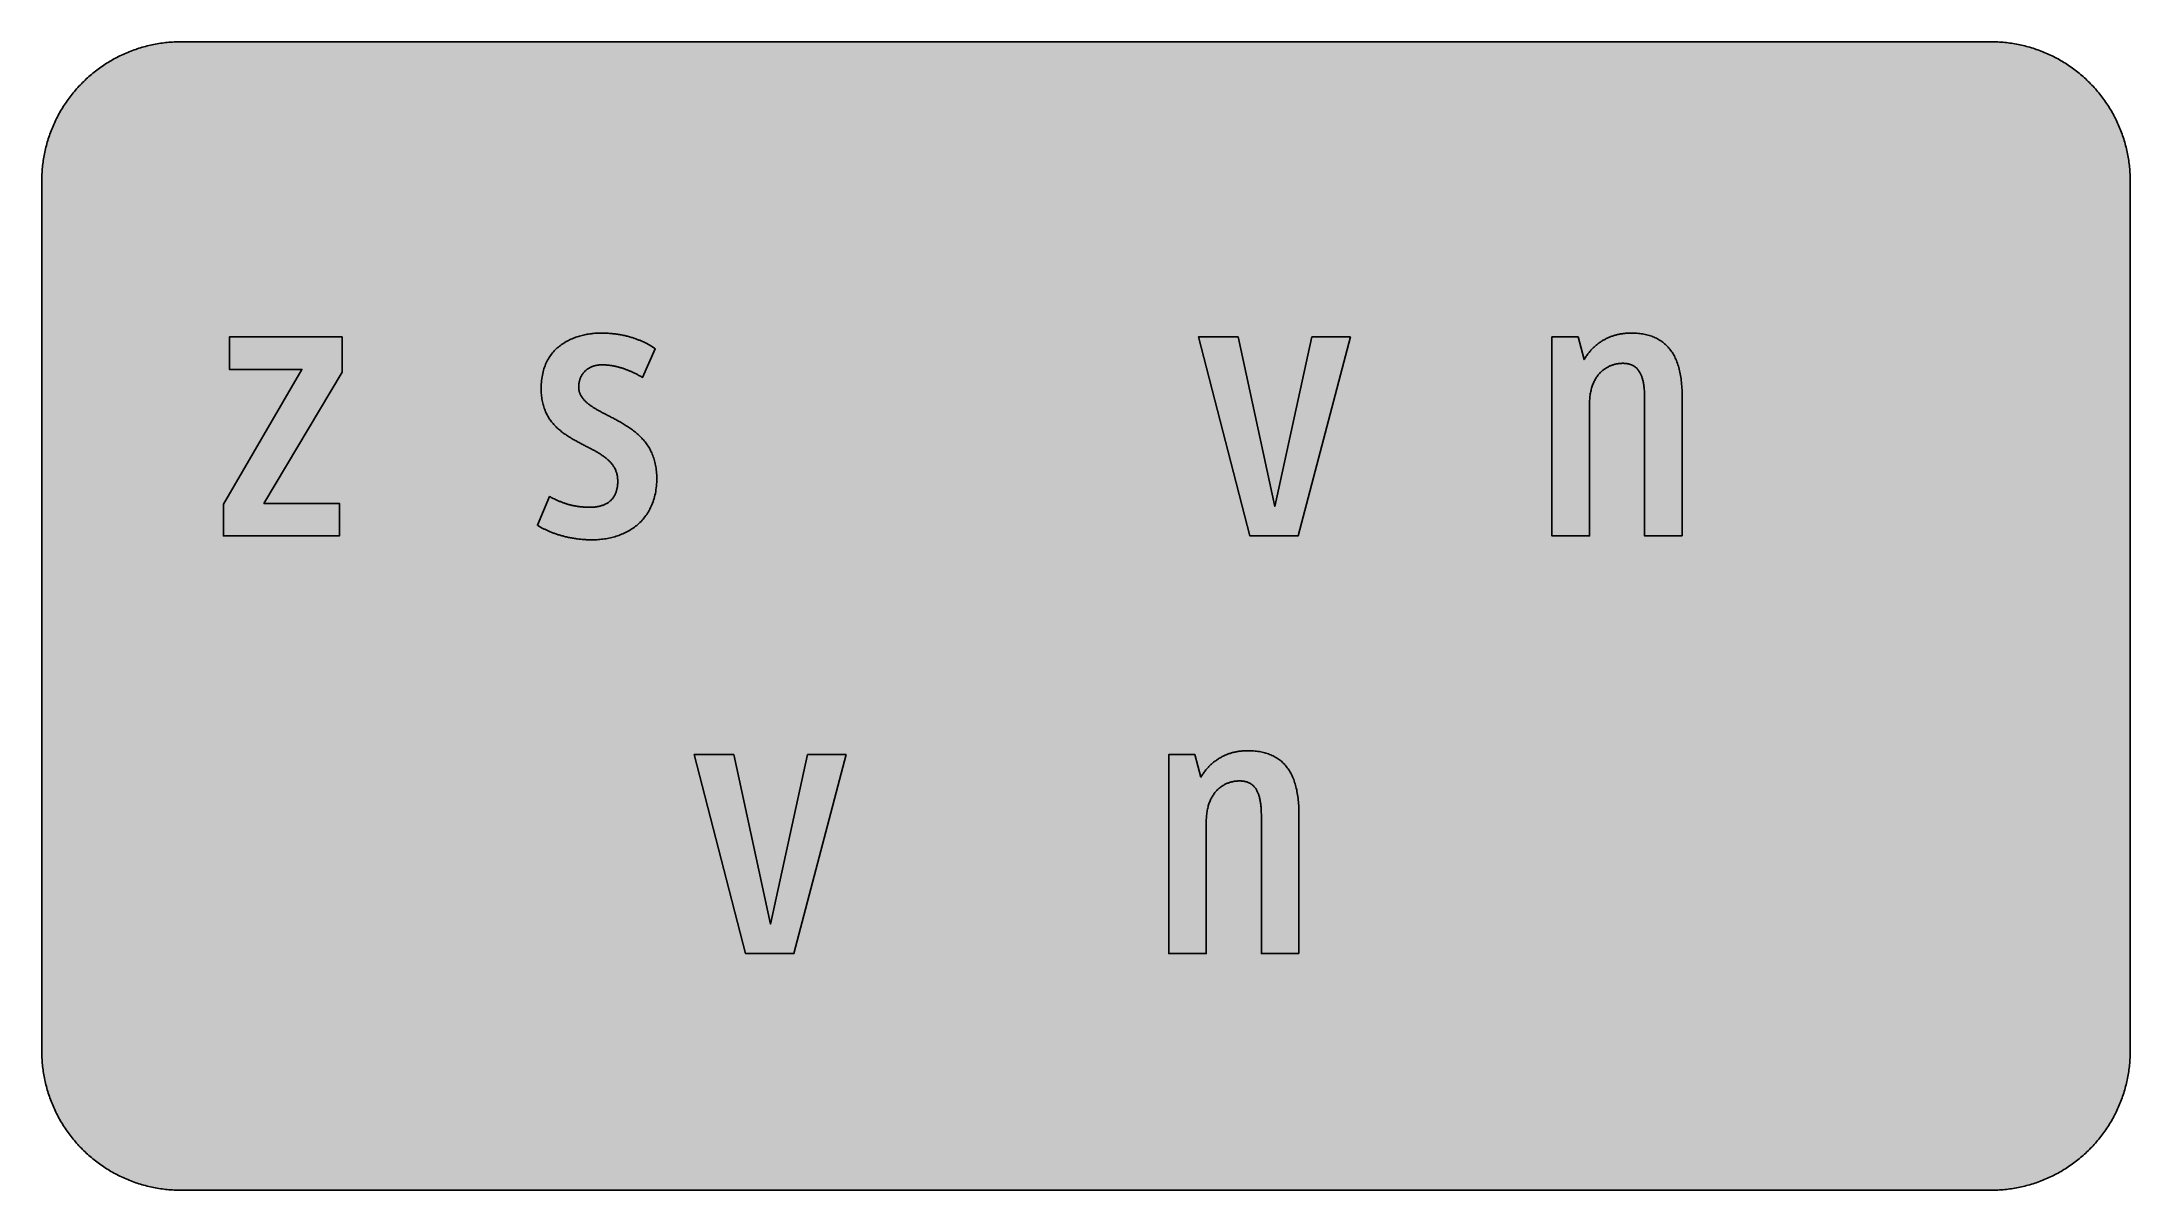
# Model space of a CAD drawing. Header units: millimetres. Extents: x 0 to 212, y 0 to 116.
import ezdxf

# ---------------------------------------------------------------- set-up
doc = ezdxf.new("R2010")
doc.units = ezdxf.units.MM

msp = doc.modelspace()

# ---------------------------------------------------------------- hatches: boundary and pattern name
for color, points in [(254, [(14.1633, 0.0536), (13.9878, 0.0533), (13.8125, 0.0559), (13.6373, 0.061), (13.462, 0.0686), (13.2893, 0.0787), (13.114, 0.0914), (12.9413, 0.1041), (12.7686, 0.1219), (12.5959, 0.1397), (12.4231, 0.16), (12.2504, 0.1829), (12.0777, 0.2057), (11.9075, 0.2337), (11.7373, 0.2616), (11.5672, 0.2921), (11.397, 0.3251), (11.2268, 0.3607), (11.0592, 0.3988), (10.8915, 0.4369), (10.7239, 0.4775), (10.5562, 0.5207), (10.3886, 0.5664), (10.2235, 0.6121), (10.0584, 0.6629), (9.8933, 0.7137), (9.7307, 0.7671), (9.5682, 0.8204), (9.4056, 0.8788), (9.2431, 0.9373), (9.083, 0.9982), (8.923, 1.0617), (8.763, 1.1252), (8.6055, 1.1938), (8.4455, 1.2624), (8.2906, 1.331), (8.1331, 1.4046), (7.9781, 1.4783), (7.8232, 1.5545), (7.6708, 1.6332), (7.5184, 1.7145), (7.366, 1.7958), (7.2161, 1.8796), (7.0663, 1.966), (6.919, 2.0523), (6.7716, 2.1438), (6.6243, 2.2352), (6.4795, 2.3266), (6.3348, 2.4232), (6.19, 2.5197), (6.0477, 2.6187), (5.908, 2.7178), (5.7683, 2.8194), (5.6286, 2.9235), (5.4915, 3.0302), (5.3543, 3.1369), (5.2197, 3.2461), (5.0851, 3.3579), (4.953, 3.4722), (4.8209, 3.5865), (4.6914, 3.7033), (4.5644, 3.8202), (4.4348, 3.9395), (4.3104, 4.0615), (4.1859, 4.1859), (4.0615, 4.3104), (3.9395, 4.4348), (3.8202, 4.5618), (3.7033, 4.6914), (3.5865, 4.8209), (3.4722, 4.953), (3.3579, 5.0851), (3.2487, 5.2197), (3.1369, 5.3543), (3.0302, 5.4915), (2.9235, 5.6286), (2.8194, 5.7683), (2.7178, 5.908), (2.6187, 6.0477), (2.5197, 6.19), (2.4232, 6.3348), (2.3266, 6.477), (2.2352, 6.6243), (2.1438, 6.7691), (2.0523, 6.919), (1.966, 7.0663), (1.8796, 7.2161), (1.7958, 7.366), (1.7145, 7.5184), (1.6332, 7.6708), (1.5545, 7.8232), (1.4783, 7.9781), (1.4046, 8.1331), (1.331, 8.2906), (1.2598, 8.4455), (1.1913, 8.603), (1.1252, 8.763), (1.0592, 8.923), (0.9982, 9.083), (0.9373, 9.2431), (0.8763, 9.4056), (0.8204, 9.5682), (0.7645, 9.7307), (0.7112, 9.8933), (0.6604, 10.0584), (0.6121, 10.2235), (0.5639, 10.3911), (0.5207, 10.5562), (0.4775, 10.7239), (0.4343, 10.8915), (0.3962, 11.0592), (0.3607, 11.2268), (0.3251, 11.397), (0.2921, 11.5672), (0.2616, 11.7373), (0.2311, 11.9075), (0.2057, 12.0802), (0.1803, 12.2504), (0.1575, 12.4231), (0.1372, 12.5959), (0.1194, 12.7686), (0.1041, 12.9413), (0.0889, 13.1166), (0.0787, 13.2893), (0.0686, 13.4645), (0.061, 13.6373), (0.0559, 13.8125), (0.0508, 13.9878), (0.0508, 14.163), (0.0522, 102.3592), (0.0508, 102.5322), (0.0559, 102.7074), (0.061, 102.8827), (0.0686, 103.058), (0.0787, 103.2307), (0.0889, 103.4059), (0.1041, 103.5787), (0.1194, 103.7514), (0.1372, 103.9241), (0.1575, 104.0968), (0.1803, 104.2695), (0.2057, 104.4423), (0.2311, 104.6124), (0.2616, 104.7826), (0.2921, 104.9528), (0.3251, 105.123), (0.3607, 105.2932), (0.3962, 105.4608), (0.4343, 105.6284), (0.4775, 105.7961), (0.5207, 105.9637), (0.5639, 106.1314), (0.6121, 106.2965), (0.6604, 106.4616), (0.7112, 106.6267), (0.7645, 106.7892), (0.8204, 106.9518), (0.8763, 107.1143), (0.9373, 107.2769), (0.9982, 107.4369), (1.0592, 107.5969), (1.1252, 107.757), (1.1913, 107.9144), (1.2598, 108.0745), (1.331, 108.2294), (1.4046, 108.3869), (1.4783, 108.5418), (1.5545, 108.6968), (1.6332, 108.8492), (1.7145, 109.0016), (1.7958, 109.154), (1.8796, 109.3038), (1.966, 109.4537), (2.0523, 109.601), (2.1438, 109.7483), (2.2352, 109.8956), (2.3266, 110.0404), (2.4232, 110.1852), (2.5197, 110.33), (2.6187, 110.4722), (2.7178, 110.6119), (2.8194, 110.7516), (2.9235, 110.8913), (3.0302, 111.0285), (3.1369, 111.1656), (3.2487, 111.3003), (3.3579, 111.4349), (3.4722, 111.567), (3.5865, 111.699), (3.7033, 111.8286), (3.8202, 111.9556), (3.9395, 112.0851), (4.0615, 112.2096), (4.1859, 112.334), (4.3104, 112.4585), (4.4348, 112.5804), (4.5644, 112.6998), (4.6914, 112.8166), (4.8209, 112.9335), (4.953, 113.0478), (5.0851, 113.1621), (5.2197, 113.2713), (5.3543, 113.3831), (5.4915, 113.4897), (5.6286, 113.5964), (5.7683, 113.7006), (5.908, 113.8022), (6.0477, 113.9012), (6.19, 114.0003), (6.3348, 114.0968), (6.4795, 114.1933), (6.6243, 114.2848), (6.7716, 114.3762), (6.919, 114.4676), (7.0663, 114.554), (7.2161, 114.6404), (7.366, 114.7242), (7.5184, 114.8055), (7.6708, 114.8867), (7.8232, 114.9655), (7.9781, 115.0417), (8.1331, 115.1153), (8.2906, 115.189), (8.4455, 115.2601), (8.6055, 115.3287), (8.763, 115.3947), (8.923, 115.4608), (9.083, 115.5217), (9.2431, 115.5827), (9.4056, 115.6437), (9.5682, 115.6995), (9.7307, 115.7554), (9.8933, 115.8088), (10.0584, 115.8596), (10.2235, 115.9078), (10.3886, 115.9561), (10.5562, 115.9993), (10.7239, 116.0424), (10.8915, 116.0856), (11.0592, 116.1237), (11.2268, 116.1593), (11.397, 116.1948), (11.5672, 116.2279), (11.7373, 116.2583), (11.9075, 116.2888), (12.0777, 116.3142), (12.2504, 116.3396), (12.4231, 116.3625), (12.5959, 116.3828), (12.7686, 116.4006), (12.9413, 116.4158), (13.114, 116.4311), (13.2893, 116.4412), (13.462, 116.4514), (13.6373, 116.459), (13.8125, 116.4641), (13.9878, 116.4692), (14.163, 116.4692), (197.6078, 116.4703), (197.7822, 116.4692), (197.9574, 116.4641), (198.1327, 116.459), (198.3054, 116.4514), (198.4807, 116.4412), (198.6534, 116.4311), (198.8287, 116.4158), (199.0014, 116.4006), (199.1741, 116.3828), (199.3468, 116.3625), (199.5195, 116.3396), (199.6897, 116.3142), (199.8624, 116.2888), (200.0326, 116.2583), (200.2028, 116.2279), (200.373, 116.1948), (200.5432, 116.1593), (200.7108, 116.1237), (200.8784, 116.0856), (201.0461, 116.0424), (201.2137, 115.9993), (201.3788, 115.9561), (201.5465, 115.9078), (201.7116, 115.8596), (201.8767, 115.8088), (202.0392, 115.7554), (202.2018, 115.6995), (202.3643, 115.6437), (202.5269, 115.5827), (202.6869, 115.5217), (202.8469, 115.4608), (203.007, 115.3947), (203.167, 115.3287), (203.3245, 115.2601), (203.4794, 115.189), (203.6369, 115.1153), (203.7918, 115.0417), (203.9468, 114.9655), (204.0992, 114.8867), (204.2516, 114.8055), (204.404, 114.7242), (204.5538, 114.6404), (204.7037, 114.554), (204.8535, 114.4676), (205.0009, 114.3762), (205.1456, 114.2848), (205.293, 114.1933), (205.4352, 114.0968), (205.58, 114.0003), (205.7222, 113.9012), (205.8619, 113.8022), (206.0016, 113.7006), (206.1413, 113.5964), (206.2785, 113.4897), (206.4156, 113.3831), (206.5503, 113.2713), (206.6849, 113.1621), (206.817, 113.0478), (206.949, 112.9335), (207.0786, 112.8166), (207.2081, 112.6998), (207.3351, 112.5804), (207.4596, 112.4585), (207.584, 112.334), (207.7085, 112.2096), (207.8304, 112.0851), (207.9498, 111.9556), (208.0666, 111.8286), (208.1835, 111.699), (208.2978, 111.567), (208.4121, 111.4349), (208.5238, 111.3003), (208.6331, 111.1656), (208.7397, 111.0285), (208.8464, 110.8913), (208.9506, 110.7516), (209.0522, 110.6119), (209.1512, 110.4722), (209.2503, 110.33), (209.3468, 110.1852), (209.4433, 110.0404), (209.5348, 109.8956), (209.6262, 109.7483), (209.7176, 109.601), (209.804, 109.4537), (209.8904, 109.3038), (209.9742, 109.154), (210.0555, 109.0016), (210.1367, 108.8492), (210.2155, 108.6968), (210.2917, 108.5418), (210.3653, 108.3869), (210.439, 108.2294), (210.5076, 108.0745), (210.5762, 107.9144), (210.6447, 107.757), (210.7082, 107.5969), (210.7717, 107.4369), (210.8327, 107.2769), (210.8911, 107.1143), (210.9495, 106.9518), (211.0029, 106.7892), (211.0562, 106.6267), (211.107, 106.4616), (211.1578, 106.2965), (211.2035, 106.1314), (211.2493, 105.9637), (211.2924, 105.7961), (211.3331, 105.6284), (211.3712, 105.4608), (211.4093, 105.2932), (211.4448, 105.123), (211.4779, 104.9528), (211.5083, 104.7826), (211.5363, 104.6124), (211.5642, 104.4423), (211.5871, 104.2695), (211.6099, 104.0968), (211.6303, 103.9241), (211.648, 103.7514), (211.6658, 103.5787), (211.6785, 103.4059), (211.6912, 103.2307), (211.7014, 103.058), (211.709, 102.8827), (211.7141, 102.7074), (211.7166, 102.5322), (211.7166, 102.3569), (211.7189, 14.1647), (211.7166, 13.9878), (211.7141, 13.8125), (211.709, 13.6373), (211.7014, 13.4645), (211.6912, 13.2893), (211.6785, 13.1166), (211.6658, 12.9413), (211.648, 12.7686), (211.6303, 12.5959), (211.6099, 12.4231), (211.5871, 12.2504), (211.5642, 12.0802), (211.5363, 11.9075), (211.5083, 11.7373), (211.4779, 11.5672), (211.4448, 11.397), (211.4093, 11.2268), (211.3712, 11.0592), (211.3331, 10.8915), (211.2924, 10.7239), (211.2493, 10.5562), (211.2035, 10.3911), (211.1578, 10.2235), (211.107, 10.0584), (211.0562, 9.8933), (211.0029, 9.7307), (210.9495, 9.5682), (210.8911, 9.4056), (210.8327, 9.2431), (210.7717, 9.083), (210.7082, 8.923), (210.6447, 8.763), (210.5762, 8.603), (210.5076, 8.4455), (210.439, 8.2906), (210.3653, 8.1331), (210.2917, 7.9781), (210.2155, 7.8232), (210.1367, 7.6708), (210.0555, 7.5184), (209.9742, 7.366), (209.8904, 7.2161), (209.804, 7.0663), (209.7176, 6.919), (209.6262, 6.7691), (209.5348, 6.6243), (209.4433, 6.477), (209.3468, 6.3348), (209.2503, 6.19), (209.1512, 6.0477), (209.0522, 5.908), (208.9506, 5.7683), (208.8464, 5.6286), (208.7397, 5.4915), (208.6331, 5.3543), (208.5238, 5.2197), (208.4121, 5.0851), (208.2978, 4.953), (208.1835, 4.8209), (208.0666, 4.6914), (207.9498, 4.5618), (207.8304, 4.4348), (207.7085, 4.3104), (207.584, 4.1859), (207.4596, 4.0615), (207.3351, 3.9395), (207.2081, 3.8202), (207.0786, 3.7033), (206.949, 3.5865), (206.817, 3.4722), (206.6849, 3.3579), (206.5503, 3.2461), (206.4156, 3.1369), (206.2785, 3.0302), (206.1413, 2.9235), (206.0016, 2.8194), (205.8619, 2.7178), (205.7222, 2.6187), (205.58, 2.5197), (205.4352, 2.4232), (205.293, 2.3266), (205.1456, 2.2352), (205.0009, 2.1438), (204.8535, 2.0523), (204.7037, 1.966), (204.5538, 1.8796), (204.404, 1.7958), (204.2516, 1.7145), (204.0992, 1.6332), (203.9468, 1.5545), (203.7918, 1.4783), (203.6369, 1.4046), (203.4794, 1.331), (203.3245, 1.2624), (203.167, 1.1938), (203.007, 1.1252), (202.8469, 1.0617), (202.6869, 0.9982), (202.5269, 0.9373), (202.3643, 0.8788), (202.2018, 0.8204), (202.0392, 0.7671), (201.8767, 0.7137), (201.7116, 0.6629), (201.5465, 0.6121), (201.3788, 0.5664), (201.2137, 0.5207), (201.0461, 0.4775), (200.8784, 0.4369), (200.7108, 0.3988), (200.5432, 0.3607), (200.373, 0.3251), (200.2028, 0.2921), (200.0326, 0.2616), (199.8624, 0.2337), (199.6897, 0.2057), (199.5195, 0.1829), (199.3468, 0.16), (199.1741, 0.1397), (199.0014, 0.1219), (198.8287, 0.1041), (198.6534, 0.0914), (198.4807, 0.0787), (198.3054, 0.0686), (198.1327, 0.061), (197.9574, 0.0559), (197.7822, 0.0533), (197.6069, 0.0533)]), (59, [(55.8655, 65.9871), (56.0172, 65.9867), (56.1696, 65.9917), (56.322, 65.9968), (56.4744, 66.007), (56.6268, 66.0197), (56.7792, 66.0349), (56.929, 66.0527), (57.0814, 66.073), (57.2313, 66.0959), (57.3811, 66.1213), (57.5285, 66.1518), (57.6758, 66.1822), (57.8231, 66.2178), (57.9704, 66.2559), (58.1152, 66.2965), (58.2574, 66.3397), (58.4022, 66.3854), (58.5419, 66.4362), (58.6816, 66.4896), (58.8213, 66.5429), (58.9585, 66.6013), (59.0931, 66.6648), (59.2277, 66.7283), (59.3598, 66.7969), (59.4893, 66.868), (59.6189, 66.9417), (59.7459, 67.0179), (59.8703, 67.0992), (59.9923, 67.1805), (60.1142, 67.2694), (60.231, 67.3583), (60.3479, 67.4522), (60.4596, 67.5462), (60.5714, 67.6478), (60.6806, 67.7494), (60.7847, 67.8561), (60.8889, 67.9653), (60.9879, 68.0771), (61.087, 68.1939), (61.181, 68.3133), (61.2724, 68.4352), (61.3613, 68.5622), (61.4451, 68.6918), (61.529, 68.8238), (61.6077, 68.961), (61.6839, 69.1007), (61.755, 69.2455), (61.8236, 69.3903), (61.8896, 69.5427), (61.9506, 69.6951), (62.009, 69.8525), (62.0624, 70.0151), (62.1106, 70.1802), (62.1589, 70.3478), (62.1995, 70.5206), (62.2376, 70.6958), (62.2706, 70.8736), (62.3011, 71.0565), (62.3265, 71.2445), (62.3468, 71.435), (62.3621, 71.628), (62.3748, 71.8261), (62.3824, 72.0293), (62.3849, 72.2351), (62.3824, 72.4103), (62.3773, 72.583), (62.3672, 72.7532), (62.3545, 72.9183), (62.3367, 73.0809), (62.3164, 73.2409), (62.291, 73.3958), (62.2656, 73.5508), (62.2351, 73.7006), (62.1995, 73.8454), (62.1614, 73.9902), (62.1233, 74.1299), (62.0776, 74.2671), (62.0319, 74.4017), (61.9836, 74.5338), (61.9303, 74.6633), (61.8769, 74.7903), (61.8185, 74.9122), (61.7576, 75.0341), (61.6966, 75.151), (61.6306, 75.2678), (61.562, 75.3796), (61.4934, 75.4913), (61.4197, 75.6006), (61.3461, 75.7047), (61.2699, 75.8088), (61.1911, 75.9104), (61.1099, 76.0095), (61.026, 76.106), (60.9422, 76.2025), (60.8559, 76.294), (60.7695, 76.3854), (60.6781, 76.4743), (60.5892, 76.5632), (60.4952, 76.647), (60.4012, 76.7309), (60.3072, 76.8121), (60.2107, 76.8934), (60.1116, 76.9722), (60.0126, 77.0484), (59.9135, 77.1246), (59.8119, 77.1982), (59.7103, 77.2719), (59.6087, 77.343), (59.5046, 77.4116), (59.4004, 77.4802), (59.2963, 77.5487), (59.1922, 77.6148), (59.0855, 77.6808), (58.9788, 77.7443), (58.8747, 77.8078), (58.768, 77.8688), (58.6613, 77.9297), (58.5546, 77.9907), (58.4454, 78.0491), (58.3387, 78.1101), (58.232, 78.166), (58.1254, 78.2244), (58.0187, 78.2828), (57.9145, 78.3387), (57.8079, 78.3946), (57.7037, 78.4504), (57.5996, 78.5038), (57.4954, 78.5597), (57.4192, 78.5978), (57.343, 78.6359), (57.2668, 78.674), (57.1906, 78.7121), (57.117, 78.7502), (57.0433, 78.7883), (56.9697, 78.8264), (56.896, 78.8645), (56.8249, 78.9026), (56.7512, 78.9407), (56.6801, 78.9788), (56.609, 79.0169), (56.5404, 79.055), (56.4693, 79.0931), (56.4007, 79.1337), (56.3347, 79.1718), (56.2661, 79.2099), (56.2, 79.2505), (56.134, 79.2886), (56.0705, 79.3293), (56.007, 79.3699), (55.9435, 79.408), (55.88, 79.4487), (55.819, 79.4893), (55.7606, 79.5299), (55.7022, 79.5706), (55.6438, 79.6138), (55.5854, 79.6544), (55.5295, 79.6976), (55.4761, 79.7382), (55.4228, 79.7814), (55.3695, 79.8246), (55.3187, 79.8678), (55.2679, 79.9109), (55.2196, 79.9567), (55.1713, 79.9998), (55.1256, 80.0456), (55.0799, 80.0913), (55.0367, 80.137), (54.9961, 80.1827), (54.9554, 80.231), (54.9148, 80.2767), (54.8767, 80.325), (54.8411, 80.3732), (54.8056, 80.4215), (54.7726, 80.4723), (54.7421, 80.5205), (54.7116, 80.5713), (54.6811, 80.6221), (54.6557, 80.6755), (54.6303, 80.7263), (54.6075, 80.7796), (54.5846, 80.833), (54.5643, 80.8888), (54.5465, 80.9422), (54.5313, 80.9981), (54.516, 81.0539), (54.5033, 81.1124), (54.4932, 81.1708), (54.483, 81.2292), (54.4754, 81.2876), (54.4703, 81.3486), (54.4678, 81.407), (54.4678, 81.4705), (54.4678, 81.534), (54.4703, 81.595), (54.4728, 81.6585), (54.4779, 81.7194), (54.4855, 81.7804), (54.4932, 81.8388), (54.5033, 81.8972), (54.5135, 81.9556), (54.5236, 82.0141), (54.5389, 82.0699), (54.5541, 82.1258), (54.5694, 82.1817), (54.5871, 82.235), (54.6049, 82.2909), (54.6252, 82.3417), (54.6456, 82.3951), (54.6684, 82.4459), (54.6913, 82.4967), (54.7167, 82.5449), (54.7421, 82.5932), (54.7675, 82.6414), (54.7954, 82.6872), (54.8259, 82.7329), (54.8564, 82.7786), (54.8869, 82.8218), (54.9199, 82.865), (54.9529, 82.9081), (54.9885, 82.9488), (55.024, 82.9894), (55.0596, 83.0275), (55.0977, 83.0682), (55.1358, 83.1037), (55.1764, 83.1393), (55.2171, 83.1748), (55.2577, 83.2104), (55.3009, 83.2434), (55.3441, 83.2764), (55.3898, 83.3069), (55.433, 83.3374), (55.4787, 83.3653), (55.5269, 83.3933), (55.5727, 83.4212), (55.6235, 83.4466), (55.6717, 83.472), (55.7225, 83.4949), (55.7733, 83.5177), (55.8241, 83.5381), (55.8749, 83.5584), (55.9283, 83.5787), (55.9816, 83.5965), (56.0375, 83.6143), (56.0908, 83.6295), (56.1467, 83.6422), (56.2026, 83.6574), (56.261, 83.6676), (56.3169, 83.6778), (56.3753, 83.6879), (56.4337, 83.6955), (56.4921, 83.7032), (56.5531, 83.7108), (56.6115, 83.7133), (56.6725, 83.7184), (56.7334, 83.7184), (56.7969, 83.7209), (56.8554, 83.7209), (56.9163, 83.7184), (56.9747, 83.7184), (57.0357, 83.7159), (57.0967, 83.7133), (57.1551, 83.7108), (57.216, 83.7082), (57.2745, 83.7032), (57.3354, 83.6981), (57.3938, 83.693), (57.4548, 83.6879), (57.5158, 83.6828), (57.5742, 83.6752), (57.6351, 83.6676), (57.6961, 83.66), (57.7545, 83.6498), (57.8155, 83.6422), (57.8764, 83.632), (57.9374, 83.6219), (57.9984, 83.6117), (58.0593, 83.599), (58.1203, 83.5863), (58.1812, 83.5736), (58.2422, 83.5609), (58.3032, 83.5457), (58.3667, 83.5304), (58.4276, 83.5152), (58.4886, 83.5), (58.5521, 83.4822), (58.6156, 83.4669), (58.6765, 83.4466), (58.74, 83.4288), (58.8035, 83.4085), (58.867, 83.3907), (58.9305, 83.3679), (58.9966, 83.3476), (59.0601, 83.3247), (59.1261, 83.3018), (59.1896, 83.279), (59.2557, 83.2536), (59.3217, 83.2282), (59.3877, 83.2028), (59.4538, 83.1774), (59.5198, 83.1494), (59.5884, 83.1215), (59.6544, 83.0936), (59.723, 83.0631), (59.7916, 83.0326), (59.8602, 83.0021), (59.9288, 82.9691), (59.9999, 82.9361), (60.0685, 82.9031), (60.1396, 82.87), (60.2107, 82.8345), (60.2818, 82.7989), (60.3529, 82.7634), (60.4266, 82.7253), (60.5003, 82.6872), (60.5739, 82.6465), (60.6476, 82.6084), (60.7212, 82.5678), (60.7974, 82.5246), (60.8711, 82.484), (60.9473, 82.4408), (62.2293, 85.3514), (62.1843, 85.3821), (62.1386, 85.4126), (62.0903, 85.4456), (62.042, 85.4761), (61.9938, 85.5091), (61.943, 85.5421), (61.8896, 85.5751), (61.8363, 85.6082), (61.783, 85.6412), (61.7271, 85.6742), (61.6687, 85.7072), (61.6102, 85.7402), (61.5493, 85.7758), (61.4883, 85.8088), (61.4274, 85.8418), (61.3613, 85.8774), (61.2978, 85.9104), (61.2292, 85.9434), (61.1632, 85.9765), (61.0921, 86.012), (61.0235, 86.045), (60.9498, 86.0781), (60.8762, 86.1111), (60.8025, 86.1416), (60.7263, 86.1746), (60.6501, 86.2076), (60.5714, 86.2381), (60.4901, 86.2711), (60.4088, 86.3016), (60.3275, 86.3321), (60.2437, 86.3625), (60.1574, 86.393), (60.071, 86.421), (59.9821, 86.4514), (59.8932, 86.4794), (59.8043, 86.5073), (59.7103, 86.5327), (59.6189, 86.5607), (59.5224, 86.5861), (59.4284, 86.6115), (59.3293, 86.6343), (59.2303, 86.6597), (59.1312, 86.6826), (59.0296, 86.7029), (58.928, 86.7258), (58.8239, 86.7461), (58.7172, 86.7664), (58.6105, 86.7842), (58.5038, 86.802), (58.3946, 86.8197), (58.2828, 86.835), (58.1711, 86.8502), (58.0568, 86.8629), (57.9425, 86.8756), (57.8256, 86.8883), (57.7088, 86.8985), (57.5894, 86.9086), (57.47, 86.9163), (57.3481, 86.9239), (57.2237, 86.929), (57.0992, 86.934), (56.9747, 86.9366), (56.8477, 86.9391), (56.7182, 86.9391), (56.5988, 86.9391), (56.4769, 86.9366), (56.3524, 86.9315), (56.228, 86.9239), (56.1035, 86.9163), (55.9765, 86.9061), (55.8495, 86.8934), (55.7225, 86.8782), (55.5955, 86.8604), (55.466, 86.8426), (55.339, 86.8197), (55.2094, 86.7969), (55.0799, 86.7715), (54.9504, 86.7435), (54.8208, 86.7105), (54.6913, 86.6775), (54.5643, 86.6419), (54.4347, 86.6038), (54.3077, 86.5632), (54.1807, 86.52), (54.0537, 86.4743), (53.9267, 86.4235), (53.8023, 86.3727), (53.6778, 86.3194), (53.5534, 86.2609), (53.4314, 86.2), (53.3121, 86.1365), (53.1927, 86.0704), (53.0758, 86.0019), (52.959, 85.9307), (52.8447, 85.8545), (52.7304, 85.7758), (52.6212, 85.6945), (52.512, 85.6107), (52.4053, 85.5218), (52.3011, 85.4304), (52.197, 85.3364), (52.0979, 85.2373), (51.9989, 85.1357), (51.9049, 85.0316), (51.8135, 84.9224), (51.7246, 84.8106), (51.6357, 84.6938), (51.5544, 84.5744), (51.4731, 84.4499), (51.3944, 84.3255), (51.3207, 84.1934), (51.2496, 84.0588), (51.1835, 83.9216), (51.12, 83.7794), (51.0591, 83.632), (51.0032, 83.4822), (50.9524, 83.3272), (50.9041, 83.1698), (50.861, 83.0072), (50.8203, 82.8396), (50.7848, 82.6694), (50.7543, 82.4941), (50.7263, 82.3163), (50.706, 82.1309), (50.6882, 81.9429), (50.6755, 81.7499), (50.6679, 81.5543), (50.6654, 81.3537), (50.6679, 81.186), (50.673, 81.026), (50.6806, 80.866), (50.6933, 80.711), (50.706, 80.5586), (50.7263, 80.4113), (50.7467, 80.264), (50.7695, 80.1218), (50.7975, 79.9821), (50.8279, 79.8474), (50.861, 79.7128), (50.8965, 79.5833), (50.9346, 79.4563), (50.9778, 79.3318), (51.021, 79.2099), (51.0667, 79.0905), (51.115, 78.9737), (51.1658, 78.8594), (51.2216, 78.7476), (51.2775, 78.6409), (51.3359, 78.5343), (51.3944, 78.4301), (51.4579, 78.3285), (51.5214, 78.2295), (51.5899, 78.1329), (51.656, 78.0364), (51.7271, 77.945), (51.8008, 77.8535), (51.8744, 77.7646), (51.9481, 77.6783), (52.0268, 77.5945), (52.1056, 77.5106), (52.1843, 77.4294), (52.2681, 77.3506), (52.3494, 77.2744), (52.4358, 77.1982), (52.5196, 77.1246), (52.6085, 77.0509), (52.6948, 76.9798), (52.7837, 76.9112), (52.8752, 76.8426), (52.9666, 76.774), (53.0581, 76.708), (53.152, 76.6445), (53.2435, 76.581), (53.34, 76.52), (53.434, 76.4591), (53.5305, 76.3981), (53.6245, 76.3397), (53.721, 76.2813), (53.8201, 76.2229), (53.9166, 76.167), (54.0131, 76.1111), (54.1122, 76.0552), (54.2087, 76.0019), (54.3077, 75.9485), (54.4068, 75.8952), (54.5033, 75.8419), (54.6024, 75.7885), (54.6989, 75.7377), (54.798, 75.6844), (54.8945, 75.6336), (54.991, 75.5828), (55.0875, 75.532), (55.1713, 75.4888), (55.2552, 75.4482), (55.339, 75.4075), (55.4203, 75.3643), (55.5015, 75.3237), (55.5828, 75.2831), (55.6641, 75.2399), (55.7454, 75.1992), (55.8241, 75.1561), (55.9029, 75.1154), (55.9816, 75.0722), (56.0603, 75.0316), (56.1365, 74.9884), (56.2127, 74.9452), (56.2889, 74.9021), (56.3626, 74.8589), (56.4363, 74.8157), (56.5099, 74.7725), (56.581, 74.7268), (56.6547, 74.6836), (56.7233, 74.6379), (56.7944, 74.5922), (56.8604, 74.5465), (56.929, 74.4982), (56.9951, 74.4525), (57.0611, 74.4042), (57.1246, 74.356), (57.1881, 74.3077), (57.2491, 74.2569), (57.31, 74.2086), (57.3684, 74.1578), (57.4269, 74.1045), (57.4827, 74.0537), (57.5386, 74.0004), (57.592, 73.947), (57.6453, 73.8911), (57.6961, 73.8378), (57.7469, 73.7794), (57.7952, 73.7235), (57.8409, 73.6651), (57.8866, 73.6067), (57.9298, 73.5457), (57.9704, 73.4847), (58.0111, 73.4238), (58.0492, 73.3603), (58.0873, 73.2942), (58.1228, 73.2307), (58.1558, 73.1622), (58.1863, 73.0961), (58.2168, 73.0275), (58.2447, 72.9564), (58.2701, 72.8853), (58.2955, 72.8116), (58.3184, 72.738), (58.3387, 72.6643), (58.3565, 72.5881), (58.3717, 72.5094), (58.387, 72.4306), (58.3971, 72.3494), (58.4073, 72.2655), (58.4149, 72.1817), (58.4225, 72.0979), (58.4251, 72.0115), (58.4251, 71.9226), (58.4251, 71.8388), (58.4225, 71.7575), (58.42, 71.6788), (58.4124, 71.5975), (58.4073, 71.5213), (58.3971, 71.4451), (58.387, 71.3689), (58.3768, 71.2978), (58.3641, 71.2241), (58.3489, 71.153), (58.3311, 71.0844), (58.3133, 71.0159), (58.2955, 70.9498), (58.2752, 70.8838), (58.2524, 70.8203), (58.2295, 70.7568), (58.2041, 70.6958), (58.1787, 70.6349), (58.1508, 70.5764), (58.1228, 70.5206), (58.0923, 70.4647), (58.0593, 70.4088), (58.0263, 70.3555), (57.9933, 70.3047), (57.9552, 70.2539), (57.9196, 70.2031), (57.8815, 70.1548), (57.8409, 70.1091), (57.8002, 70.0634), (57.7571, 70.0202), (57.7139, 69.977), (57.6682, 69.9338), (57.6224, 69.8932), (57.5767, 69.8551), (57.5259, 69.817), (57.4777, 69.7814), (57.4269, 69.7459), (57.3735, 69.7128), (57.3202, 69.6798), (57.2668, 69.6493), (57.211, 69.6189), (57.1525, 69.5909), (57.0941, 69.563), (57.0357, 69.5376), (56.9747, 69.5122), (56.9138, 69.4893), (56.8528, 69.4665), (56.7893, 69.4461), (56.7233, 69.4258), (56.6572, 69.408), (56.5912, 69.3903), (56.5226, 69.375), (56.454, 69.3598), (56.3855, 69.3471), (56.3143, 69.3369), (56.2407, 69.3242), (56.1696, 69.3166), (56.0959, 69.3064), (56.0197, 69.3014), (55.9435, 69.2937), (55.8673, 69.2912), (55.7886, 69.2887), (55.7098, 69.2861), (55.6311, 69.2861), (55.5752, 69.2861), (55.5193, 69.2861), (55.4609, 69.2861), (55.405, 69.2861), (55.3491, 69.2887), (55.2907, 69.2912), (55.2348, 69.2937), (55.1764, 69.2937), (55.118, 69.2988), (55.0596, 69.3014), (55.0037, 69.3039), (54.9453, 69.309), (54.8869, 69.3141), (54.8284, 69.3191), (54.77, 69.3242), (54.7116, 69.3293), (54.6506, 69.3344), (54.5922, 69.342), (54.5313, 69.3496), (54.4728, 69.3572), (54.4119, 69.3649), (54.3535, 69.375), (54.2925, 69.3826), (54.2315, 69.3928), (54.1706, 69.403), (54.1096, 69.4157), (54.0461, 69.4258), (53.9852, 69.4385), (53.9242, 69.4512), (53.8607, 69.4639), (53.7972, 69.4792), (53.7337, 69.4919), (53.6727, 69.5071), (53.6067, 69.5249), (53.5432, 69.5401), (53.4797, 69.5579), (53.4137, 69.5757), (53.3502, 69.596), (53.2841, 69.6138), (53.2181, 69.6341), (53.152, 69.657), (53.086, 69.6773), (53.02, 69.7001), (52.9514, 69.723), (52.8853, 69.7484), (52.8168, 69.7713), (52.7482, 69.7967), (52.6796, 69.8246), (52.611, 69.8525), (52.5399, 69.8805), (52.4713, 69.9084), (52.4002, 69.9389), (52.3291, 69.9694), (52.258, 70.0024), (52.1868, 70.0354), (52.1132, 70.0684), (52.0395, 70.1015), (51.9684, 70.137), (51.8947, 70.1751), (51.8185, 70.2107), (51.7449, 70.2488), (51.6687, 70.2894), (51.595, 70.3301), (51.5188, 70.3707), (50.2779, 67.4617), (50.3276, 67.4294), (50.3784, 67.3989), (50.4292, 67.3659), (50.4825, 67.3354), (50.5384, 67.3024), (50.5943, 67.2719), (50.6527, 67.2389), (50.7111, 67.2084), (50.7721, 67.1754), (50.833, 67.1424), (50.894, 67.1119), (50.96, 67.0789), (51.0235, 67.0484), (51.0896, 67.0154), (51.1581, 66.9823), (51.2267, 66.9519), (51.2953, 66.9188), (51.369, 66.8884), (51.4401, 66.8579), (51.5137, 66.8249), (51.5874, 66.7944), (51.6636, 66.7639), (51.7423, 66.7334), (51.8211, 66.7029), (51.8998, 66.675), (51.9811, 66.6445), (52.0624, 66.614), (52.1462, 66.5861), (52.23, 66.5582), (52.3138, 66.5302), (52.4002, 66.5023), (52.4891, 66.4743), (52.578, 66.4489), (52.6669, 66.4235), (52.7583, 66.3981), (52.8498, 66.3727), (52.9438, 66.3473), (53.0377, 66.3245), (53.1343, 66.3016), (53.2308, 66.2788), (53.3273, 66.2559), (53.4264, 66.2356), (53.528, 66.2153), (53.627, 66.1949), (53.7286, 66.1746), (53.8328, 66.1568), (53.9369, 66.1391), (54.041, 66.1238), (54.1477, 66.1086), (54.2569, 66.0933), (54.3636, 66.0781), (54.4728, 66.0654), (54.5846, 66.0527), (54.6964, 66.0425), (54.8081, 66.0324), (54.9199, 66.0222), (55.0342, 66.0146), (55.151, 66.007), (55.2679, 65.9994), (55.3847, 65.9943), (55.5041, 65.9917), (55.6235, 65.9892), (55.7428, 65.9867), (55.8648, 65.9867)]), (59, [(166.3058, 66.3758), (166.3058, 80.5776), (166.304, 80.7822), (166.2989, 80.9828), (166.2938, 81.1809), (166.2836, 81.3765), (166.2709, 81.567), (166.2557, 81.755), (166.2405, 81.9404), (166.2201, 82.1207), (166.1973, 82.296), (166.1719, 82.4713), (166.1439, 82.6389), (166.1135, 82.8065), (166.0804, 82.9691), (166.0449, 83.1291), (166.0068, 83.2841), (165.9661, 83.4365), (165.923, 83.5863), (165.8772, 83.7311), (165.829, 83.8733), (165.7782, 84.013), (165.7248, 84.1477), (165.669, 84.2797), (165.6105, 84.4093), (165.5496, 84.5337), (165.4861, 84.6557), (165.42, 84.775), (165.3515, 84.8893), (165.2803, 85.0011), (165.2067, 85.1103), (165.1305, 85.217), (165.0517, 85.3186), (164.9705, 85.4177), (164.8866, 85.5116), (164.8003, 85.6056), (164.7139, 85.6945), (164.6225, 85.7809), (164.5285, 85.8622), (164.432, 85.9434), (164.3355, 86.0196), (164.2339, 86.0933), (164.1297, 86.1619), (164.0256, 86.2305), (163.9164, 86.294), (163.8071, 86.3549), (163.6954, 86.4133), (163.5785, 86.4667), (163.4617, 86.52), (163.3423, 86.5683), (163.2204, 86.614), (163.0959, 86.6546), (162.9689, 86.6953), (162.8394, 86.7308), (162.7073, 86.7664), (162.5727, 86.7969), (162.4355, 86.8223), (162.2984, 86.8477), (162.1561, 86.8705), (162.0139, 86.8883), (161.8691, 86.9036), (161.7193, 86.9163), (161.5694, 86.9264), (161.417, 86.934), (161.2621, 86.9391), (161.1046, 86.9391), (161.0182, 86.9391), (160.9319, 86.9366), (160.8455, 86.934), (160.7566, 86.9315), (160.6702, 86.9239), (160.5839, 86.9188), (160.5001, 86.9112), (160.4137, 86.901), (160.3273, 86.8909), (160.2435, 86.8807), (160.1572, 86.868), (160.0733, 86.8528), (159.9895, 86.8375), (159.9057, 86.8197), (159.8219, 86.802), (159.7381, 86.7842), (159.6542, 86.7639), (159.573, 86.741), (159.4917, 86.7181), (159.4079, 86.6953), (159.3266, 86.6699), (159.2453, 86.6419), (159.1666, 86.614), (159.0853, 86.5835), (159.0065, 86.553), (158.9278, 86.52), (158.8491, 86.487), (158.7703, 86.454), (158.6916, 86.4159), (158.6154, 86.3803), (158.5392, 86.3397), (158.463, 86.299), (158.3868, 86.2584), (158.3106, 86.2152), (158.2369, 86.172), (158.1633, 86.1263), (158.0896, 86.0781), (158.0159, 86.0298), (157.9448, 85.979), (157.8737, 85.9282), (157.8026, 85.8749), (157.7315, 85.8215), (157.6629, 85.7656), (157.5918, 85.7098), (157.5257, 85.6513), (157.4571, 85.5904), (157.3911, 85.5294), (157.3251, 85.4659), (157.259, 85.4024), (157.193, 85.3364), (157.1295, 85.2703), (157.066, 85.2018), (157.005, 85.1306), (156.9415, 85.0595), (156.8806, 84.9884), (156.8221, 84.9122), (156.7612, 84.836), (156.7028, 84.7598), (156.6469, 84.6811), (156.5885, 84.5998), (156.5351, 84.5185), (156.4792, 84.4347), (156.4259, 84.3483), (156.3726, 84.262), (155.7514, 86.5544), (153.1126, 86.5544), (153.1126, 66.3758), (156.9159, 66.3758), (156.9159, 79.6847), (156.9161, 79.8297), (156.9212, 79.9719), (156.9263, 80.1116), (156.9364, 80.2488), (156.9466, 80.3834), (156.9618, 80.5129), (156.9796, 80.6425), (156.9974, 80.7669), (157.0203, 80.8888), (157.0431, 81.0082), (157.0685, 81.1251), (157.0965, 81.2368), (157.1269, 81.3486), (157.16, 81.4578), (157.193, 81.5619), (157.2285, 81.6661), (157.2666, 81.7651), (157.3073, 81.8617), (157.3505, 81.9582), (157.3936, 82.0496), (157.4394, 82.1385), (157.4851, 82.2249), (157.5333, 82.3087), (157.5841, 82.3925), (157.6349, 82.4713), (157.6883, 82.5475), (157.7442, 82.6237), (157.8, 82.6948), (157.8559, 82.7634), (157.9143, 82.8319), (157.9753, 82.8954), (158.0363, 82.9589), (158.0972, 83.0199), (158.1607, 83.0758), (158.2242, 83.1317), (158.2903, 83.185), (158.3563, 83.2383), (158.4223, 83.2866), (158.4884, 83.3323), (158.557, 83.378), (158.6255, 83.4212), (158.6967, 83.4619), (158.7652, 83.5), (158.8364, 83.5355), (158.9075, 83.5711), (158.9811, 83.6041), (159.0523, 83.6346), (159.1259, 83.6625), (159.197, 83.6905), (159.2707, 83.7133), (159.3444, 83.7362), (159.418, 83.759), (159.4917, 83.7768), (159.5653, 83.7946), (159.639, 83.8098), (159.7101, 83.8251), (159.7838, 83.8378), (159.8574, 83.8479), (159.9311, 83.8556), (160.0022, 83.8632), (160.0759, 83.8683), (160.147, 83.8733), (160.2207, 83.8759), (160.2918, 83.8759), (160.3527, 83.8759), (160.4137, 83.8733), (160.4721, 83.8708), (160.5331, 83.8657), (160.5915, 83.8606), (160.6499, 83.853), (160.7083, 83.8454), (160.7642, 83.8378), (160.8201, 83.8251), (160.876, 83.8149), (160.9293, 83.7997), (160.9852, 83.787), (161.0385, 83.7692), (161.0893, 83.7514), (161.1427, 83.7336), (161.1935, 83.7108), (161.2417, 83.6905), (161.2925, 83.6651), (161.3408, 83.6397), (161.3891, 83.6117), (161.4348, 83.5838), (161.4805, 83.5533), (161.5262, 83.5203), (161.5694, 83.4873), (161.6126, 83.4517), (161.6558, 83.4136), (161.6964, 83.373), (161.737, 83.3323), (161.7777, 83.2891), (161.8158, 83.2434), (161.8539, 83.1977), (161.892, 83.1469), (161.9275, 83.0961), (161.9631, 83.0428), (161.9961, 82.9894), (162.0291, 82.931), (162.0596, 82.8726), (162.0926, 82.8116), (162.1206, 82.7481), (162.1511, 82.6821), (162.179, 82.6135), (162.2044, 82.5424), (162.2298, 82.4713), (162.2552, 82.3951), (162.2781, 82.3189), (162.3009, 82.2401), (162.3212, 82.1588), (162.3416, 82.075), (162.3619, 81.9887), (162.3797, 81.8998), (162.3949, 81.8083), (162.4127, 81.7143), (162.4254, 81.6178), (162.4381, 81.5188), (162.4508, 81.4172), (162.4609, 81.313), (162.4711, 81.2063), (162.4787, 81.0971), (162.4863, 80.9828), (162.4914, 80.8685), (162.4965, 80.7517), (162.499, 80.6323), (162.5016, 80.5078), (162.5016, 80.3834), (162.5039, 66.3758)]), (59, [(30.4878, 82.9839), (30.4878, 86.5544), (19.0775, 86.5544), (19.0775, 83.2552), (26.4128, 83.2552), (18.4573, 69.596), (18.4573, 66.3758), (30.2147, 66.3758), (30.2147, 69.6733), (22.5707, 69.6733)]), (59, [(132.7009, 86.5544), (128.7819, 86.5544), (125.017, 69.3632), (121.2921, 86.5544), (117.2944, 86.5544), (122.495, 66.3758), (127.3845, 66.3758)]), (59, [(127.4618, 24.0425), (127.4618, 38.2443), (127.4597, 38.448), (127.4547, 38.6512), (127.4496, 38.8493), (127.4394, 39.0423), (127.4267, 39.2354), (127.4115, 39.4233), (127.3962, 39.6062), (127.3759, 39.7866), (127.3531, 39.9644), (127.3277, 40.1371), (127.2997, 40.3073), (127.2692, 40.4724), (127.2362, 40.6349), (127.2007, 40.7949), (127.1626, 40.9499), (127.1219, 41.1023), (127.0787, 41.2521), (127.033, 41.3969), (126.9848, 41.5392), (126.934, 41.6789), (126.8806, 41.8135), (126.8247, 41.9456), (126.7663, 42.0751), (126.7054, 42.1996), (126.6419, 42.3215), (126.5758, 42.4409), (126.5072, 42.5552), (126.4361, 42.6695), (126.3625, 42.7761), (126.2863, 42.8828), (126.2075, 42.9844), (126.1262, 43.0835), (126.0424, 43.18), (125.9586, 43.2714), (125.8697, 43.3603), (125.7783, 43.4467), (125.6843, 43.5305), (125.5878, 43.6093), (125.4912, 43.6855), (125.3896, 43.7591), (125.288, 43.8302), (125.1814, 43.8963), (125.0721, 43.9598), (124.9629, 44.0207), (124.8512, 44.0792), (124.7343, 44.135), (124.6175, 44.1858), (124.4981, 44.2341), (124.3762, 44.2798), (124.2517, 44.323), (124.1247, 44.3611), (123.9952, 44.3992), (123.8631, 44.4322), (123.7285, 44.4627), (123.5913, 44.4906), (123.4542, 44.5135), (123.3119, 44.5364), (123.1697, 44.5541), (123.0249, 44.5719), (122.875, 44.5846), (122.7252, 44.5948), (122.5728, 44.5999), (122.4178, 44.6049), (122.2604, 44.6075), (122.174, 44.6049), (122.0876, 44.6049), (121.9987, 44.6024), (121.9124, 44.5973), (121.826, 44.5922), (121.7397, 44.5846), (121.6533, 44.577), (121.5695, 44.5694), (121.4831, 44.5567), (121.3993, 44.5465), (121.3129, 44.5338), (121.2291, 44.5186), (121.1453, 44.5033), (121.0615, 44.4881), (120.9777, 44.4703), (120.8938, 44.45), (120.81, 44.4297), (120.7287, 44.4094), (120.6449, 44.3865), (120.5636, 44.3611), (120.4824, 44.3357), (120.4011, 44.3078), (120.3198, 44.2798), (120.2411, 44.2519), (120.1623, 44.2189), (120.081, 44.1884), (120.0023, 44.1554), (119.9261, 44.1198), (119.8474, 44.0842), (119.7712, 44.0461), (119.6924, 44.008), (119.6162, 43.9674), (119.5426, 43.9242), (119.4664, 43.881), (119.3927, 43.8379), (119.3165, 43.7921), (119.2454, 43.7439), (119.1717, 43.6956), (119.0981, 43.6474), (119.0269, 43.5966), (118.9558, 43.5432), (118.8872, 43.4873), (118.8161, 43.434), (118.7475, 43.3756), (118.679, 43.3172), (118.6129, 43.2587), (118.5443, 43.1978), (118.4783, 43.1343), (118.4123, 43.0708), (118.3488, 43.0047), (118.2853, 42.9362), (118.2218, 42.8676), (118.1583, 42.799), (118.0973, 42.7279), (118.0363, 42.6542), (117.9754, 42.5806), (117.917, 42.5044), (117.8585, 42.4256), (117.8001, 42.3469), (117.7442, 42.2656), (117.6884, 42.1843), (117.6325, 42.1005), (117.5791, 42.0167), (117.5258, 41.9303), (116.9074, 44.221), (114.2683, 44.221), (114.2683, 24.0425), (118.0716, 24.0425), (118.0716, 37.3514), (118.0719, 37.4955), (118.0744, 37.6377), (118.0821, 37.7774), (118.0922, 37.9146), (118.1024, 38.0492), (118.1176, 38.1813), (118.1354, 38.3083), (118.1532, 38.4327), (118.1735, 38.5547), (118.1989, 38.674), (118.2243, 38.7909), (118.2522, 38.9052), (118.2827, 39.0144), (118.3132, 39.1236), (118.3488, 39.2303), (118.3843, 39.3319), (118.4224, 39.431), (118.4631, 39.53), (118.5037, 39.624), (118.5494, 39.7154), (118.5926, 39.8043), (118.6409, 39.8932), (118.6891, 39.9771), (118.7399, 40.0583), (118.7907, 40.1371), (118.8441, 40.2158), (118.8974, 40.2895), (118.9533, 40.3606), (119.0117, 40.4317), (119.0701, 40.4978), (119.1285, 40.5638), (119.1895, 40.6248), (119.253, 40.6857), (119.3165, 40.7441), (119.38, 40.8), (119.4435, 40.8534), (119.5095, 40.9042), (119.5756, 40.9524), (119.6442, 41.0007), (119.7127, 41.0439), (119.7813, 41.087), (119.8499, 41.1277), (119.921, 41.1658), (119.9921, 41.2039), (120.0633, 41.2369), (120.1344, 41.2699), (120.208, 41.3004), (120.2792, 41.3283), (120.3528, 41.3563), (120.4265, 41.3817), (120.4976, 41.4045), (120.5713, 41.4249), (120.6449, 41.4452), (120.7186, 41.4604), (120.7922, 41.4782), (120.8659, 41.4909), (120.9396, 41.5036), (121.0132, 41.5138), (121.0843, 41.5214), (121.158, 41.529), (121.2317, 41.5341), (121.3028, 41.5392), (121.3739, 41.5417), (121.445, 41.5417), (121.506, 41.5417), (121.5669, 41.5392), (121.6279, 41.5366), (121.6889, 41.5315), (121.7473, 41.5265), (121.8057, 41.5214), (121.8616, 41.5138), (121.92, 41.5036), (121.9759, 41.4934), (122.0318, 41.4807), (122.0851, 41.468), (122.141, 41.4528), (122.1918, 41.435), (122.2451, 41.4172), (122.2959, 41.3995), (122.3493, 41.3791), (122.3975, 41.3563), (122.4483, 41.3309), (122.4966, 41.3055), (122.5423, 41.2801), (122.5906, 41.2496), (122.6363, 41.2191), (122.682, 41.1861), (122.7252, 41.1531), (122.7684, 41.1175), (122.8115, 41.0794), (122.8522, 41.0388), (122.8928, 40.9981), (122.9335, 40.955), (122.9716, 40.9092), (123.0097, 40.8635), (123.0478, 40.8153), (123.0833, 40.7619), (123.1189, 40.7111), (123.1519, 40.6552), (123.1849, 40.5968), (123.2154, 40.5384), (123.2484, 40.4774), (123.2764, 40.4139), (123.3068, 40.3479), (123.3348, 40.2793), (123.3602, 40.2107), (123.3856, 40.1371), (123.411, 40.0634), (123.4338, 39.9847), (123.4567, 39.9059), (123.477, 39.8247), (123.4973, 39.7408), (123.5177, 39.6545), (123.5354, 39.5656), (123.5507, 39.4741), (123.5659, 39.3802), (123.5812, 39.2836), (123.5939, 39.1846), (123.6066, 39.083), (123.6167, 38.9788), (123.6269, 38.8722), (123.6345, 38.7629), (123.6421, 38.6512), (123.6472, 38.5369), (123.6523, 38.4175), (123.6548, 38.2981), (123.6574, 38.1737), (123.6574, 38.0492), (123.6595, 24.0425)]), (59, [(81.5936, 44.221), (77.6746, 44.221), (73.9112, 27.0298), (70.1848, 44.221), (66.1885, 44.221), (71.3878, 24.0425), (76.2773, 24.0425)])]:
    msp.add_hatch(color=color).paths.add_polyline_path(points)
h = msp.add_hatch(color=59)
h.paths.add_polyline_path([(14.1633, 3.5814), (13.8887, 3.5839), (13.6169, 3.5941), (13.3477, 3.6119), (13.081, 3.6347), (12.8143, 3.6652), (12.5501, 3.7008), (12.2885, 3.7465), (12.0294, 3.7948), (11.7729, 3.8506), (11.5164, 3.9141), (11.2649, 3.9827), (11.016, 4.0564), (10.7671, 4.1351), (10.5232, 4.2215), (10.2819, 4.3129), (10.0432, 4.412), (9.8069, 4.5161), (9.5733, 4.6228), (9.3447, 4.7371), (9.1186, 4.8565), (8.8951, 4.9809), (8.6741, 5.113), (8.4582, 5.2476), (8.2448, 5.3873), (8.0366, 5.5321), (7.8308, 5.682), (7.6276, 5.8369), (7.4295, 5.9969), (7.2365, 6.1595), (7.046, 6.3297), (6.8605, 6.5024), (6.6777, 6.6802), (6.5024, 6.8605), (6.3271, 7.046), (6.1595, 7.2365), (5.9969, 7.432), (5.8369, 7.6302), (5.682, 7.8308), (5.5321, 8.0366), (5.3873, 8.2448), (5.2451, 8.4582), (5.1105, 8.6741), (4.9809, 8.8951), (4.8565, 9.1186), (4.7371, 9.3447), (4.6228, 9.5758), (4.5136, 9.8069), (4.4094, 10.0432), (4.3129, 10.2819), (4.2215, 10.5232), (4.1351, 10.7696), (4.0538, 11.016), (3.9802, 11.2649), (3.9116, 11.5189), (3.8506, 11.7729), (3.7948, 12.0294), (3.744, 12.2911), (3.7008, 12.5527), (3.6627, 12.8143), (3.6322, 13.081), (3.6093, 13.3502), (3.5916, 13.6195), (3.5814, 13.8913), (3.5789, 14.163), (3.58, 102.3592), (3.5814, 102.6312), (3.5916, 102.903), (3.6093, 103.1723), (3.6322, 103.439), (3.6627, 103.7057), (3.7008, 103.9698), (3.744, 104.2314), (3.7948, 104.4905), (3.8506, 104.7471), (3.9116, 105.0036), (3.9802, 105.2551), (4.0538, 105.504), (4.1351, 105.7529), (4.2215, 105.9967), (4.3129, 106.238), (4.4094, 106.4768), (4.5136, 106.713), (4.6228, 106.9467), (4.7371, 107.1753), (4.8565, 107.4014), (4.9809, 107.6249), (5.1105, 107.8459), (5.2451, 108.0618), (5.3873, 108.2751), (5.5321, 108.4834), (5.682, 108.6891), (5.8369, 108.8923), (5.9969, 109.0905), (6.1595, 109.2835), (6.3271, 109.474), (6.5024, 109.6594), (6.6777, 109.8423), (6.8605, 110.0176), (7.046, 110.1928), (7.2365, 110.3605), (7.4295, 110.523), (7.6276, 110.683), (7.8308, 110.838), (8.0366, 110.9878), (8.2448, 111.1326), (8.4582, 111.2749), (8.6741, 111.4095), (8.8951, 111.539), (9.1186, 111.6635), (9.3447, 111.7829), (9.5733, 111.8972), (9.8069, 112.0064), (10.0432, 112.1105), (10.2819, 112.207), (10.5232, 112.2985), (10.7671, 112.3848), (11.016, 112.4661), (11.2649, 112.5398), (11.5164, 112.6084), (11.7729, 112.6693), (12.0294, 112.7252), (12.2885, 112.776), (12.5501, 112.8192), (12.8143, 112.8573), (13.081, 112.8878), (13.3477, 112.9106), (13.6169, 112.9284), (13.8887, 112.9386), (14.163, 112.9411), (197.6078, 112.9425), (197.8787, 112.9386), (198.1505, 112.9284), (198.4197, 112.9106), (198.689, 112.8878), (198.9557, 112.8573), (199.2173, 112.8192), (199.4789, 112.776), (199.7405, 112.7252), (199.9971, 112.6693), (200.2511, 112.6084), (200.5051, 112.5398), (200.754, 112.4661), (201.0004, 112.3848), (201.2467, 112.2985), (201.488, 112.207), (201.7268, 112.1105), (201.963, 112.0064), (202.1942, 111.8972), (202.4253, 111.7829), (202.6514, 111.6635), (202.8749, 111.539), (203.0959, 111.4095), (203.3118, 111.2749), (203.5251, 111.1326), (203.7334, 110.9878), (203.9391, 110.838), (204.1398, 110.683), (204.3379, 110.523), (204.5335, 110.3605), (204.724, 110.1928), (204.9094, 110.0176), (205.0898, 109.8423), (205.2676, 109.6594), (205.4403, 109.474), (205.6105, 109.2835), (205.773, 109.0905), (205.933, 108.8923), (206.088, 108.6891), (206.2378, 108.4834), (206.3826, 108.2751), (206.5223, 108.0618), (206.6569, 107.8459), (206.789, 107.6249), (206.9135, 107.4014), (207.0329, 107.1753), (207.1472, 106.9467), (207.2538, 106.713), (207.358, 106.4768), (207.457, 106.238), (207.5485, 105.9967), (207.6348, 105.7529), (207.7136, 105.504), (207.7872, 105.2551), (207.8558, 105.0036), (207.9193, 104.7471), (207.9752, 104.4905), (208.0235, 104.2314), (208.0692, 103.9698), (208.1047, 103.7057), (208.1352, 103.439), (208.1581, 103.1723), (208.1759, 102.903), (208.186, 102.6312), (208.1911, 102.3569), (208.1911, 14.1647), (208.186, 13.8913), (208.1759, 13.6195), (208.1581, 13.3502), (208.1352, 13.081), (208.1047, 12.8143), (208.0692, 12.5527), (208.0235, 12.2911), (207.9752, 12.0294), (207.9193, 11.7729), (207.8558, 11.5189), (207.7872, 11.2649), (207.7136, 11.016), (207.6348, 10.7696), (207.5485, 10.5232), (207.457, 10.2819), (207.358, 10.0432), (207.2538, 9.8069), (207.1472, 9.5758), (207.0329, 9.3447), (206.9135, 9.1186), (206.789, 8.8951), (206.6569, 8.6741), (206.5223, 8.4582), (206.3826, 8.2448), (206.2378, 8.0366), (206.088, 7.8308), (205.933, 7.6302), (205.773, 7.432), (205.6105, 7.2365), (205.4403, 7.046), (205.2676, 6.8605), (205.0898, 6.6802), (204.9094, 6.5024), (204.724, 6.3297), (204.5335, 6.1595), (204.3379, 5.9969), (204.1398, 5.8369), (203.9391, 5.682), (203.7334, 5.5321), (203.5251, 5.3873), (203.3118, 5.2476), (203.0959, 5.113), (202.8749, 4.9809), (202.6514, 4.8565), (202.4253, 4.7371), (202.1942, 4.6228), (201.963, 4.5161), (201.7268, 4.412), (201.488, 4.3129), (201.2467, 4.2215), (201.0004, 4.1351), (200.754, 4.0564), (200.5051, 3.9827), (200.2511, 3.9141), (199.9971, 3.8506), (199.7405, 3.7948), (199.4789, 3.7465), (199.2173, 3.7008), (198.9557, 3.6652), (198.689, 3.6347), (198.4197, 3.6119), (198.1505, 3.5941), (197.8787, 3.5839), (197.6069, 3.5789)])
h.paths.add_polyline_path([(14.1633, 8.8731), (14.0259, 8.8748), (13.8887, 8.8798), (13.7541, 8.8875), (13.622, 8.9002), (13.4874, 8.9154), (13.3553, 8.9332), (13.2258, 8.9535), (13.0962, 8.9789), (12.9667, 9.0068), (12.8397, 9.0373), (12.7127, 9.0729), (12.5882, 9.1084), (12.4663, 9.1491), (12.3419, 9.1923), (12.2225, 9.238), (12.1031, 9.2888), (11.9837, 9.3396), (11.8694, 9.3929), (11.7526, 9.4513), (11.6408, 9.5098), (11.5291, 9.5733), (11.4198, 9.6368), (11.3106, 9.7053), (11.2039, 9.7765), (11.0998, 9.8476), (10.9957, 9.9238), (10.8966, 10), (10.7975, 10.0787), (10.6985, 10.1625), (10.6045, 10.2464), (10.5105, 10.3327), (10.4216, 10.4216), (10.3327, 10.5131), (10.2464, 10.6045), (10.16, 10.701), (10.0787, 10.7975), (10, 10.8966), (9.9212, 10.9982), (9.8476, 11.0998), (9.7739, 11.2039), (9.7053, 11.3106), (9.6368, 11.4198), (9.5707, 11.5291), (9.5098, 11.6408), (9.4488, 11.7551), (9.3929, 11.8694), (9.337, 11.9863), (9.2862, 12.1031), (9.238, 12.2225), (9.1923, 12.3444), (9.1491, 12.4663), (9.1084, 12.5908), (9.0703, 12.7152), (9.0373, 12.8397), (9.0068, 12.9692), (8.9789, 13.0962), (8.9535, 13.2258), (8.9306, 13.3579), (8.9129, 13.4899), (8.8976, 13.622), (8.8849, 13.7566), (8.8773, 13.8913), (8.8722, 14.0259), (8.8697, 14.163), (8.8717, 102.3592), (8.8722, 102.4941), (8.8773, 102.6312), (8.8849, 102.7659), (8.8976, 102.8979), (8.9129, 103.0326), (8.9306, 103.1646), (8.9535, 103.2942), (8.9789, 103.4237), (9.0068, 103.5533), (9.0373, 103.6803), (9.0703, 103.8073), (9.1084, 103.9317), (9.1491, 104.0536), (9.1923, 104.1781), (9.238, 104.2975), (9.2862, 104.4169), (9.337, 104.5362), (9.3929, 104.6505), (9.4488, 104.7674), (9.5098, 104.8791), (9.5707, 104.9909), (9.6368, 105.1001), (9.7053, 105.2093), (9.7739, 105.316), (9.8476, 105.4202), (9.9212, 105.5243), (10, 105.6234), (10.0787, 105.7224), (10.16, 105.8215), (10.2464, 105.9155), (10.3327, 106.0094), (10.4216, 106.0983), (10.5105, 106.1872), (10.6045, 106.2736), (10.6985, 106.36), (10.7975, 106.4412), (10.8966, 106.52), (10.9957, 106.5987), (11.0998, 106.6724), (11.2039, 106.746), (11.3106, 106.8146), (11.4198, 106.8832), (11.5291, 106.9492), (11.6408, 107.0102), (11.7526, 107.0712), (11.8694, 107.127), (11.9837, 107.1829), (12.1031, 107.2337), (12.2225, 107.282), (12.3419, 107.3277), (12.4663, 107.3709), (12.5882, 107.4115), (12.7127, 107.4496), (12.8397, 107.4826), (12.9667, 107.5131), (13.0962, 107.5411), (13.2258, 107.5665), (13.3553, 107.5893), (13.4874, 107.6071), (13.622, 107.6223), (13.7541, 107.635), (13.8887, 107.6427), (14.0259, 107.6477), (14.163, 107.6503), (197.6078, 107.6508), (197.7441, 107.6477), (197.8787, 107.6427), (198.0133, 107.635), (198.1479, 107.6223), (198.28, 107.6071), (198.4121, 107.5893), (198.5442, 107.5665), (198.6737, 107.5411), (198.8007, 107.5131), (198.9303, 107.4826), (199.0547, 107.4496), (199.1792, 107.4115), (199.3036, 107.3709), (199.4256, 107.3277), (199.5475, 107.282), (199.6669, 107.2337), (199.7837, 107.1829), (199.9005, 107.127), (200.0148, 107.0712), (200.1291, 107.0102), (200.2409, 106.9492), (200.3501, 106.8832), (200.4593, 106.8146), (200.566, 106.746), (200.6702, 106.6724), (200.7718, 106.5987), (200.8734, 106.52), (200.9724, 106.4412), (201.0689, 106.36), (201.1655, 106.2736), (201.2569, 106.1872), (201.3483, 106.0983), (201.4372, 106.0094), (201.5236, 105.9155), (201.6074, 105.8215), (201.6912, 105.7224), (201.77, 105.6234), (201.8462, 105.5243), (201.9224, 105.4202), (201.9935, 105.316), (202.0646, 105.2093), (202.1332, 105.1001), (202.1967, 104.9909), (202.2602, 104.8791), (202.3186, 104.7674), (202.377, 104.6505), (202.4304, 104.5362), (202.4812, 104.4169), (202.532, 104.2975), (202.5777, 104.1781), (202.6209, 104.0536), (202.6615, 103.9317), (202.6971, 103.8073), (202.7326, 103.6803), (202.7631, 103.5533), (202.7911, 103.4237), (202.8165, 103.2942), (202.8368, 103.1646), (202.8546, 103.0326), (202.8698, 102.8979), (202.8825, 102.7659), (202.8901, 102.6312), (202.8952, 102.4941), (202.8977, 102.3569), (202.8994, 14.1647), (202.8952, 14.0259), (202.8901, 13.8913), (202.8825, 13.7566), (202.8698, 13.622), (202.8546, 13.4899), (202.8368, 13.3579), (202.8165, 13.2258), (202.7911, 13.0962), (202.7631, 12.9692), (202.7326, 12.8397), (202.6971, 12.7152), (202.6615, 12.5908), (202.6209, 12.4663), (202.5777, 12.3444), (202.532, 12.2225), (202.4812, 12.1031), (202.4304, 11.9863), (202.377, 11.8694), (202.3186, 11.7551), (202.2602, 11.6408), (202.1967, 11.5291), (202.1332, 11.4198), (202.0646, 11.3106), (201.9935, 11.2039), (201.9224, 11.0998), (201.8462, 10.9982), (201.77, 10.8966), (201.6912, 10.7975), (201.6074, 10.701), (201.5236, 10.6045), (201.4372, 10.5131), (201.3483, 10.4216), (201.2569, 10.3327), (201.1655, 10.2464), (201.0689, 10.1625), (200.9724, 10.0787), (200.8734, 10), (200.7718, 9.9238), (200.6702, 9.8476), (200.566, 9.7765), (200.4593, 9.7053), (200.3501, 9.6368), (200.2409, 9.5733), (200.1291, 9.5098), (200.0148, 9.4513), (199.9005, 9.3929), (199.7837, 9.3396), (199.6669, 9.2888), (199.5475, 9.238), (199.4256, 9.1923), (199.3036, 9.1491), (199.1792, 9.1084), (199.0547, 9.0729), (198.9303, 9.0373), (198.8007, 9.0068), (198.6737, 8.9789), (198.5442, 8.9535), (198.4121, 8.9332), (198.28, 8.9154), (198.1479, 8.9002), (198.0133, 8.8875), (197.8787, 8.8798), (197.7441, 8.8748), (197.6069, 8.8722)], flags=16)
h = msp.add_hatch(color=59)
h.paths.add_polyline_path([(169.5662, 86.5544), (169.5662, 83.4496), (171.8952, 83.4496), (171.8952, 66.3758), (175.6971, 66.3758), (175.6971, 86.5544)])
edge = h.paths.add_edge_path(flags=16)
edge.add_line((171.1565, 92.9181), (171.1554, 92.8472))
edge.add_line((171.1554, 92.8472), (171.1579, 92.776))
edge.add_line((171.1579, 92.776), (171.163, 92.7075))
edge.add_line((171.163, 92.7075), (171.1681, 92.6389))
edge.add_line((171.1681, 92.6389), (171.1757, 92.5703))
edge.add_line((171.1757, 92.5703), (171.1833, 92.5017))
edge.add_line((171.1833, 92.5017), (171.1935, 92.4357))
edge.add_line((171.1935, 92.4357), (171.2062, 92.3696))
edge.add_line((171.2062, 92.3696), (171.2189, 92.3036))
edge.add_line((171.2189, 92.3036), (171.2341, 92.2376))
edge.add_line((171.2341, 92.2376), (171.2519, 92.1741))
edge.add_line((171.2519, 92.1741), (171.2697, 92.1106))
edge.add_line((171.2697, 92.1106), (171.2874, 92.0496))
edge.add_line((171.2874, 92.0496), (171.3103, 91.9861))
edge.add_line((171.3103, 91.9861), (171.3306, 91.9251))
edge.add_line((171.3306, 91.9251), (171.356, 91.8667))
edge.add_line((171.356, 91.8667), (171.3789, 91.8058))
edge.add_line((171.3789, 91.8058), (171.4068, 91.7473))
edge.add_line((171.4068, 91.7473), (171.4348, 91.6915))
edge.add_line((171.4348, 91.6915), (171.4627, 91.633))
edge.add_line((171.4627, 91.633), (171.4932, 91.5797))
edge.add_line((171.4932, 91.5797), (171.5237, 91.5238))
edge.add_line((171.5237, 91.5238), (171.5567, 91.4705))
edge.add_line((171.5567, 91.4705), (171.5922, 91.4171))
edge.add_line((171.5922, 91.4171), (171.6253, 91.3638))
edge.add_line((171.6253, 91.3638), (171.6634, 91.313))
edge.add_line((171.6634, 91.313), (171.7015, 91.2647))
edge.add_line((171.7015, 91.2647), (171.7396, 91.2139))
edge.add_line((171.7396, 91.2139), (171.7802, 91.1682))
edge.add_line((171.7802, 91.1682), (171.8208, 91.12))
edge.add_line((171.8208, 91.12), (171.864, 91.0742))
edge.add_line((171.864, 91.0742), (171.9072, 91.0311))
edge.add_line((171.9072, 91.0311), (171.9529, 90.9853))
edge.add_line((171.9529, 90.9853), (171.9986, 90.9447))
edge.add_line((171.9986, 90.9447), (172.0444, 90.9015))
edge.add_line((172.0444, 90.9015), (172.0926, 90.8634))
edge.add_line((172.0926, 90.8634), (172.1409, 90.8228))
edge.add_line((172.1409, 90.8228), (172.1917, 90.7847))
edge.add_line((172.1917, 90.7847), (172.2425, 90.7491))
edge.add_line((172.2425, 90.7491), (172.2933, 90.7136))
edge.add_line((172.2933, 90.7136), (172.3466, 90.6805))
edge.add_line((172.3466, 90.6805), (172.4, 90.6475))
edge.add_line((172.4, 90.6475), (172.4558, 90.6145))
edge.add_line((172.4558, 90.6145), (172.5117, 90.584))
edge.add_line((172.5117, 90.584), (172.5676, 90.5561))
edge.add_line((172.5676, 90.5561), (172.626, 90.5281))
edge.add_line((172.626, 90.5281), (172.6844, 90.5027))
edge.add_line((172.6844, 90.5027), (172.7429, 90.4773))
edge.add_line((172.7429, 90.4773), (172.8038, 90.4545))
edge.add_line((172.8038, 90.4545), (172.8648, 90.4316))
edge.add_line((172.8648, 90.4316), (172.9257, 90.4113))
edge.add_line((172.9257, 90.4113), (172.9892, 90.391))
edge.add_line((172.9892, 90.391), (173.0527, 90.3732))
edge.add_line((173.0527, 90.3732), (173.1162, 90.358))
edge.add_line((173.1162, 90.358), (173.1797, 90.3427))
edge.add_line((173.1797, 90.3427), (173.2458, 90.33))
edge.add_line((173.2458, 90.33), (173.3118, 90.3173))
edge.add_line((173.3118, 90.3173), (173.3804, 90.3072))
edge.add_line((173.3804, 90.3072), (173.4464, 90.297))
edge.add_line((173.4464, 90.297), (173.515, 90.2919))
edge.add_line((173.515, 90.2919), (173.5836, 90.2843))
edge.add_line((173.5836, 90.2843), (173.6522, 90.2818))
edge.add_line((173.6522, 90.2818), (173.7233, 90.2792))
edge.add_line((173.7233, 90.2792), (173.7944, 90.2767))
edge.add_line((173.7944, 90.2767), (173.8655, 90.2792))
edge.add_line((173.8655, 90.2792), (173.9341, 90.2818))
edge.add_line((173.9341, 90.2818), (174.0052, 90.2843))
edge.add_line((174.0052, 90.2843), (174.0738, 90.2919))
edge.add_line((174.0738, 90.2919), (174.1424, 90.297))
edge.add_line((174.1424, 90.297), (174.2084, 90.3072))
edge.add_line((174.2084, 90.3072), (174.277, 90.3173))
edge.add_line((174.277, 90.3173), (174.3431, 90.33))
edge.add_line((174.3431, 90.33), (174.4066, 90.3427))
edge.add_line((174.4066, 90.3427), (174.4726, 90.358))
edge.add_line((174.4726, 90.358), (174.5361, 90.3732))
edge.add_line((174.5361, 90.3732), (174.5996, 90.391))
edge.add_line((174.5996, 90.391), (174.6631, 90.4113))
edge.add_line((174.6631, 90.4113), (174.7241, 90.4316))
edge.add_line((174.7241, 90.4316), (174.785, 90.4545))
edge.add_line((174.785, 90.4545), (174.846, 90.4773))
edge.add_line((174.846, 90.4773), (174.9044, 90.5027))
edge.add_line((174.9044, 90.5027), (174.9628, 90.5281))
edge.add_line((174.9628, 90.5281), (175.0212, 90.5561))
edge.add_line((175.0212, 90.5561), (175.0771, 90.584))
edge.add_line((175.0771, 90.584), (175.133, 90.6145))
edge.add_line((175.133, 90.6145), (175.1889, 90.6475))
edge.add_line((175.1889, 90.6475), (175.2422, 90.6805))
edge.add_line((175.2422, 90.6805), (175.2956, 90.7136))
edge.add_line((175.2956, 90.7136), (175.3464, 90.7491))
edge.add_line((175.3464, 90.7491), (175.3972, 90.7847))
edge.add_line((175.3972, 90.7847), (175.448, 90.8228))
edge.add_line((175.448, 90.8228), (175.4962, 90.8634))
edge.add_line((175.4962, 90.8634), (175.5445, 90.9015))
edge.add_line((175.5445, 90.9015), (175.5902, 90.9447))
edge.add_line((175.5902, 90.9447), (175.6359, 90.9853))
edge.add_line((175.6359, 90.9853), (175.6816, 91.0311))
edge.add_line((175.6816, 91.0311), (175.7248, 91.0742))
edge.add_line((175.7248, 91.0742), (175.768, 91.12))
edge.add_line((175.768, 91.12), (175.8086, 91.1682))
edge.add_line((175.8086, 91.1682), (175.8493, 91.2139))
edge.add_line((175.8493, 91.2139), (175.8874, 91.2647))
edge.add_line((175.8874, 91.2647), (175.9255, 91.313))
edge.add_line((175.9255, 91.313), (175.961, 91.3638))
edge.add_line((175.961, 91.3638), (175.9966, 91.4171))
edge.add_line((175.9966, 91.4171), (176.0322, 91.4705))
edge.add_line((176.0322, 91.4705), (176.0652, 91.5238))
edge.add_line((176.0652, 91.5238), (176.0957, 91.5797))
edge.add_line((176.0957, 91.5797), (176.1261, 91.633))
edge.add_line((176.1261, 91.633), (176.1541, 91.6915))
edge.add_line((176.1541, 91.6915), (176.182, 91.7473))
edge.add_line((176.182, 91.7473), (176.21, 91.8058))
edge.add_line((176.21, 91.8058), (176.2328, 91.8667))
edge.add_line((176.2328, 91.8667), (176.2582, 91.9251))
edge.add_line((176.2582, 91.9251), (176.2785, 91.9861))
edge.add_line((176.2785, 91.9861), (176.2989, 92.0496))
edge.add_line((176.2989, 92.0496), (176.3192, 92.1106))
edge.add_line((176.3192, 92.1106), (176.337, 92.1741))
edge.add_line((176.337, 92.1741), (176.3547, 92.2376))
edge.add_line((176.3547, 92.2376), (176.3674, 92.3036))
edge.add_line((176.3674, 92.3036), (176.3827, 92.3696))
edge.add_line((176.3827, 92.3696), (176.3928, 92.4357))
edge.add_line((176.3928, 92.4357), (176.403, 92.5017))
edge.add_line((176.403, 92.5017), (176.4132, 92.5703))
edge.add_line((176.4132, 92.5703), (176.4208, 92.6389))
edge.add_line((176.4208, 92.6389), (176.4259, 92.7075))
edge.add_line((176.4259, 92.7075), (176.4309, 92.776))
edge.add_line((176.4309, 92.776), (176.4335, 92.8472))
edge.add_line((176.4335, 92.8472), (176.4335, 92.9157))
edge.add_line((176.4335, 92.9157), (176.4335, 92.9869))
edge.add_line((176.4335, 92.9869), (176.4309, 93.058))
edge.add_line((176.4309, 93.058), (176.4259, 93.1266))
edge.add_line((176.4259, 93.1266), (176.4208, 93.1951))
edge.add_line((176.4208, 93.1951), (176.4132, 93.2637))
edge.add_line((176.4132, 93.2637), (176.403, 93.3323))
edge.add_line((176.403, 93.3323), (176.3928, 93.3983))
edge.add_line((176.3928, 93.3983), (176.3827, 93.4644))
edge.add_line((176.3827, 93.4644), (176.3674, 93.5304))
edge.add_line((176.3674, 93.5304), (176.3547, 93.5939))
edge.add_line((176.3547, 93.5939), (176.337, 93.66))
edge.add_line((176.337, 93.66), (176.3192, 93.7235))
edge.add_line((176.3192, 93.7235), (176.2989, 93.7844))
edge.add_line((176.2989, 93.7844), (176.2785, 93.8454))
edge.add_line((176.2785, 93.8454), (176.2582, 93.9063))
edge.add_line((176.2582, 93.9063), (176.2328, 93.9673))
edge.add_line((176.2328, 93.9673), (176.21, 94.0257))
edge.add_line((176.21, 94.0257), (176.182, 94.0841))
edge.add_line((176.182, 94.0841), (176.1541, 94.1426))
edge.add_line((176.1541, 94.1426), (176.1261, 94.1984))
edge.add_line((176.1261, 94.1984), (176.0957, 94.2543))
edge.add_line((176.0957, 94.2543), (176.0652, 94.3102))
edge.add_line((176.0652, 94.3102), (176.0322, 94.3635))
edge.add_line((176.0322, 94.3635), (175.9966, 94.4169))
edge.add_line((175.9966, 94.4169), (175.961, 94.4677))
edge.add_line((175.961, 94.4677), (175.9255, 94.5185))
edge.add_line((175.9255, 94.5185), (175.8874, 94.5693))
edge.add_line((175.8874, 94.5693), (175.8493, 94.6175))
edge.add_line((175.8493, 94.6175), (175.8086, 94.6658))
edge.add_line((175.8086, 94.6658), (175.768, 94.7141))
edge.add_line((175.768, 94.7141), (175.7248, 94.7598))
edge.add_line((175.7248, 94.7598), (175.6816, 94.803))
edge.add_line((175.6816, 94.803), (175.6359, 94.8461))
edge.add_line((175.6359, 94.8461), (175.5902, 94.8893))
edge.add_line((175.5902, 94.8893), (175.5445, 94.93))
edge.add_line((175.5445, 94.93), (175.4962, 94.9706))
edge.add_line((175.4962, 94.9706), (175.448, 95.0112))
edge.add_line((175.448, 95.0112), (175.3972, 95.0468))
edge.add_line((175.3972, 95.0468), (175.3464, 95.0849))
edge.add_line((175.3464, 95.0849), (175.2956, 95.1205))
edge.add_line((175.2956, 95.1205), (175.2422, 95.1535))
edge.add_line((175.2422, 95.1535), (175.1889, 95.1865))
edge.add_line((175.1889, 95.1865), (175.133, 95.217))
edge.add_line((175.133, 95.217), (175.0771, 95.2475))
edge.add_line((175.0771, 95.2475), (175.0212, 95.2779))
edge.add_line((175.0212, 95.2779), (174.9628, 95.3059))
edge.add_line((174.9628, 95.3059), (174.9044, 95.3313))
edge.add_line((174.9044, 95.3313), (174.846, 95.3567))
edge.add_line((174.846, 95.3567), (174.785, 95.3795))
edge.add_line((174.785, 95.3795), (174.7241, 95.4024))
edge.add_line((174.7241, 95.4024), (174.6631, 95.4227))
edge.add_line((174.6631, 95.4227), (174.5996, 95.443))
edge.add_line((174.5996, 95.443), (174.5361, 95.4608))
edge.add_line((174.5361, 95.4608), (174.4726, 95.4761))
edge.add_line((174.4726, 95.4761), (174.4066, 95.4913))
edge.add_line((174.4066, 95.4913), (174.3431, 95.504))
edge.add_line((174.3431, 95.504), (174.277, 95.5167))
edge.add_line((174.277, 95.5167), (174.2084, 95.5269))
edge.add_line((174.2084, 95.5269), (174.1424, 95.5345))
edge.add_line((174.1424, 95.5345), (174.0738, 95.5421))
edge.add_line((174.0738, 95.5421), (174.0052, 95.5472))
edge.add_line((174.0052, 95.5472), (173.9341, 95.5523))
edge.add_line((173.9341, 95.5523), (173.8655, 95.5548))
edge.add_line((173.8655, 95.5548), (173.7944, 95.5548))
edge.add_line((173.7944, 95.5548), (173.7233, 95.5548))
edge.add_line((173.7233, 95.5548), (173.6522, 95.5523))
edge.add_line((173.6522, 95.5523), (173.5836, 95.5472))
edge.add_line((173.5836, 95.5472), (173.515, 95.5421))
edge.add_line((173.515, 95.5421), (173.4464, 95.5345))
edge.add_line((173.4464, 95.5345), (173.3804, 95.5269))
edge.add_line((173.3804, 95.5269), (173.3118, 95.5167))
edge.add_line((173.3118, 95.5167), (173.2458, 95.504))
edge.add_line((173.2458, 95.504), (173.1797, 95.4913))
edge.add_line((173.1797, 95.4913), (173.1162, 95.4761))
edge.add_line((173.1162, 95.4761), (173.0527, 95.4608))
edge.add_line((173.0527, 95.4608), (172.9892, 95.443))
edge.add_line((172.9892, 95.443), (172.9257, 95.4227))
edge.add_line((172.9257, 95.4227), (172.8648, 95.4024))
edge.add_line((172.8648, 95.4024), (172.8038, 95.3795))
edge.add_line((172.8038, 95.3795), (172.7429, 95.3567))
edge.add_line((172.7429, 95.3567), (172.6844, 95.3313))
edge.add_line((172.6844, 95.3313), (172.626, 95.3059))
edge.add_line((172.626, 95.3059), (172.5676, 95.2779))
edge.add_line((172.5676, 95.2779), (172.5117, 95.2475))
edge.add_line((172.5117, 95.2475), (172.4558, 95.217))
edge.add_line((172.4558, 95.217), (172.4, 95.1865))
edge.add_line((172.4, 95.1865), (172.3466, 95.1535))
edge.add_line((172.3466, 95.1535), (172.2933, 95.1205))
edge.add_line((172.2933, 95.1205), (172.2425, 95.0849))
edge.add_line((172.2425, 95.0849), (172.1917, 95.0468))
edge.add_line((172.1917, 95.0468), (172.1409, 95.0112))
edge.add_line((172.1409, 95.0112), (172.0926, 94.9706))
edge.add_line((172.0926, 94.9706), (172.0444, 94.93))
edge.add_line((172.0444, 94.93), (171.9986, 94.8893))
edge.add_line((171.9986, 94.8893), (171.9529, 94.8461))
edge.add_line((171.9529, 94.8461), (171.9072, 94.803))
edge.add_line((171.9072, 94.803), (171.864, 94.7598))
edge.add_line((171.864, 94.7598), (171.8208, 94.7141))
edge.add_line((171.8208, 94.7141), (171.7802, 94.6658))
edge.add_line((171.7802, 94.6658), (171.7396, 94.6175))
edge.add_line((171.7396, 94.6175), (171.7015, 94.5693))
edge.add_line((171.7015, 94.5693), (171.6634, 94.5185))
edge.add_line((171.6634, 94.5185), (171.6253, 94.4677))
edge.add_line((171.6253, 94.4677), (171.5922, 94.4169))
edge.add_line((171.5922, 94.4169), (171.5567, 94.3635))
edge.add_line((171.5567, 94.3635), (171.5237, 94.3102))
edge.add_line((171.5237, 94.3102), (171.4932, 94.2543))
edge.add_line((171.4932, 94.2543), (171.4627, 94.1984))
edge.add_line((171.4627, 94.1984), (171.4348, 94.1426))
edge.add_line((171.4348, 94.1426), (171.4068, 94.0841))
edge.add_line((171.4068, 94.0841), (171.3789, 94.0257))
edge.add_line((171.3789, 94.0257), (171.356, 93.9673))
edge.add_line((171.356, 93.9673), (171.3306, 93.9063))
edge.add_line((171.3306, 93.9063), (171.3103, 93.8454))
edge.add_line((171.3103, 93.8454), (171.2874, 93.7844))
edge.add_line((171.2874, 93.7844), (171.2697, 93.7235))
edge.add_line((171.2697, 93.7235), (171.2519, 93.66))
edge.add_line((171.2519, 93.66), (171.2341, 93.5939))
edge.add_line((171.2341, 93.5939), (171.2189, 93.5304))
edge.add_line((171.2189, 93.5304), (171.2062, 93.4644))
edge.add_line((171.2062, 93.4644), (171.1935, 93.3983))
edge.add_line((171.1935, 93.3983), (171.1833, 93.3323))
edge.add_line((171.1833, 93.3323), (171.1757, 93.2637))
edge.add_line((171.1757, 93.2637), (171.1681, 93.1951))
edge.add_line((171.1681, 93.1951), (171.163, 93.1266))
edge.add_line((171.163, 93.1266), (171.1579, 93.058))
edge.add_line((171.1579, 93.058), (171.1554, 92.9869))
edge.add_line((171.1554, 92.9869), (171.1554, 92.9157))
h = msp.add_hatch(color=59)
edge = h.paths.add_edge_path()
edge.add_line((39.8392, 83.6824), (39.9339, 83.6803))
edge.add_line((39.9339, 83.6803), (40.0279, 83.6803))
edge.add_line((40.0279, 83.6803), (40.1193, 83.6778))
edge.add_line((40.1193, 83.6778), (40.2107, 83.6752))
edge.add_line((40.2107, 83.6752), (40.3022, 83.6727))
edge.add_line((40.3022, 83.6727), (40.3885, 83.6676))
edge.add_line((40.3885, 83.6676), (40.4774, 83.6625))
edge.add_line((40.4774, 83.6625), (40.5613, 83.6574))
edge.add_line((40.5613, 83.6574), (40.6451, 83.6498))
edge.add_line((40.6451, 83.6498), (40.7289, 83.6422))
edge.add_line((40.7289, 83.6422), (40.8076, 83.632))
edge.add_line((40.8076, 83.632), (40.8889, 83.6219))
edge.add_line((40.8889, 83.6219), (40.9651, 83.6092))
edge.add_line((40.9651, 83.6092), (41.0413, 83.5965))
edge.add_line((41.0413, 83.5965), (41.1175, 83.5838))
edge.add_line((41.1175, 83.5838), (41.1912, 83.5685))
edge.add_line((41.1912, 83.5685), (41.2623, 83.5508))
edge.add_line((41.2623, 83.5508), (41.3334, 83.533))
edge.add_line((41.3334, 83.533), (41.402, 83.5127))
edge.add_line((41.402, 83.5127), (41.468, 83.4898))
edge.add_line((41.468, 83.4898), (41.5341, 83.4669))
edge.add_line((41.5341, 83.4669), (41.6001, 83.4441))
edge.add_line((41.6001, 83.4441), (41.6611, 83.4161))
edge.add_line((41.6611, 83.4161), (41.7246, 83.3882))
edge.add_line((41.7246, 83.3882), (41.783, 83.3577))
edge.add_line((41.783, 83.3577), (41.8414, 83.3272))
edge.add_line((41.8414, 83.3272), (41.8998, 83.2917))
edge.add_line((41.8998, 83.2917), (41.9532, 83.2561))
edge.add_line((41.9532, 83.2561), (42.0091, 83.2206))
edge.add_line((42.0091, 83.2206), (42.0599, 83.1799))
edge.add_line((42.0599, 83.1799), (42.1107, 83.1393))
edge.add_line((42.1107, 83.1393), (42.1615, 83.0936))
edge.add_line((42.1615, 83.0936), (42.2097, 83.0478))
edge.add_line((42.2097, 83.0478), (42.2554, 82.9996))
edge.add_line((42.2554, 82.9996), (42.3012, 82.9488))
edge.add_line((42.3012, 82.9488), (42.3443, 82.8954))
edge.add_line((42.3443, 82.8954), (42.385, 82.8396))
edge.add_line((42.385, 82.8396), (42.4256, 82.7837))
edge.add_line((42.4256, 82.7837), (42.4637, 82.7227))
edge.add_line((42.4637, 82.7227), (42.5018, 82.6592))
edge.add_line((42.5018, 82.6592), (42.5374, 82.5932))
edge.add_line((42.5374, 82.5932), (42.5729, 82.5271))
edge.add_line((42.5729, 82.5271), (42.606, 82.456))
edge.add_line((42.606, 82.456), (42.6364, 82.3824))
edge.add_line((42.6364, 82.3824), (42.6669, 82.3062))
edge.add_line((42.6669, 82.3062), (42.6949, 82.2274))
edge.add_line((42.6949, 82.2274), (42.7203, 82.1461))
edge.add_line((42.7203, 82.1461), (42.7457, 82.0598))
edge.add_line((42.7457, 82.0598), (42.7711, 81.9734))
edge.add_line((42.7711, 81.9734), (42.7914, 81.882))
edge.add_line((42.7914, 81.882), (42.8117, 81.788))
edge.add_line((42.8117, 81.788), (42.832, 81.6915))
edge.add_line((42.832, 81.6915), (42.8498, 81.5899))
edge.add_line((42.8498, 81.5899), (42.865, 81.4883))
edge.add_line((42.865, 81.4883), (42.8803, 81.3816))
edge.add_line((42.8803, 81.3816), (42.893, 81.2698))
edge.add_line((42.893, 81.2698), (42.9057, 81.1581))
edge.add_line((42.9057, 81.1581), (42.9158, 81.0412))
edge.add_line((42.9158, 81.0412), (42.9235, 80.9219))
edge.add_line((42.9235, 80.9219), (42.9311, 80.7974))
edge.add_line((42.9311, 80.7974), (42.9362, 80.6704))
edge.add_line((42.9362, 80.6704), (42.9387, 80.5383))
edge.add_line((42.9387, 80.5383), (42.9412, 80.4037))
edge.add_line((42.9412, 80.4037), (42.9412, 80.2665))
edge.add_line((42.9412, 80.2665), (42.9436, 78.7545))
edge.add_line((42.9436, 78.7545), (40.8862, 78.7545))
edge.add_line((40.8862, 78.7545), (40.6552, 78.7527))
edge.add_line((40.6552, 78.7527), (40.4266, 78.7476))
edge.add_line((40.4266, 78.7476), (40.2031, 78.74))
edge.add_line((40.2031, 78.74), (39.9847, 78.7298))
edge.add_line((39.9847, 78.7298), (39.7688, 78.7171))
edge.add_line((39.7688, 78.7171), (39.558, 78.7019))
edge.add_line((39.558, 78.7019), (39.3497, 78.6841))
edge.add_line((39.3497, 78.6841), (39.1465, 78.6638))
edge.add_line((39.1465, 78.6638), (38.9458, 78.6384))
edge.add_line((38.9458, 78.6384), (38.7502, 78.6105))
edge.add_line((38.7502, 78.6105), (38.5572, 78.58))
edge.add_line((38.5572, 78.58), (38.3667, 78.547))
edge.add_line((38.3667, 78.547), (38.1813, 78.5114))
edge.add_line((38.1813, 78.5114), (38.0009, 78.4733))
edge.add_line((38.0009, 78.4733), (37.8231, 78.4301))
edge.add_line((37.8231, 78.4301), (37.6504, 78.3869))
edge.add_line((37.6504, 78.3869), (37.4802, 78.3387))
edge.add_line((37.4802, 78.3387), (37.3126, 78.2853))
edge.add_line((37.3126, 78.2853), (37.15, 78.232))
edge.add_line((37.15, 78.232), (36.9926, 78.1736))
edge.add_line((36.9926, 78.1736), (36.8376, 78.1152))
edge.add_line((36.8376, 78.1152), (36.6852, 78.0517))
edge.add_line((36.6852, 78.0517), (36.5379, 77.9831))
edge.add_line((36.5379, 77.9831), (36.3931, 77.9145))
edge.add_line((36.3931, 77.9145), (36.2534, 77.8408))
edge.add_line((36.2534, 77.8408), (36.1163, 77.7646))
edge.add_line((36.1163, 77.7646), (35.9842, 77.6859))
edge.add_line((35.9842, 77.6859), (35.8546, 77.6021))
edge.add_line((35.8546, 77.6021), (35.7302, 77.5157))
edge.add_line((35.7302, 77.5157), (35.6083, 77.4268))
edge.add_line((35.6083, 77.4268), (35.4889, 77.3354))
edge.add_line((35.4889, 77.3354), (35.3746, 77.2389))
edge.add_line((35.3746, 77.2389), (35.2628, 77.1398))
edge.add_line((35.2628, 77.1398), (35.1561, 77.0382))
edge.add_line((35.1561, 77.0382), (35.052, 76.9341))
edge.add_line((35.052, 76.9341), (34.9529, 76.8248))
edge.add_line((34.9529, 76.8248), (34.8564, 76.7105))
edge.add_line((34.8564, 76.7105), (34.7624, 76.5962))
edge.add_line((34.7624, 76.5962), (34.6735, 76.4769))
edge.add_line((34.6735, 76.4769), (34.5897, 76.3549))
edge.add_line((34.5897, 76.3549), (34.5059, 76.2279))
edge.add_line((34.5059, 76.2279), (34.4272, 76.0984))
edge.add_line((34.4272, 76.0984), (34.3535, 75.9663))
edge.add_line((34.3535, 75.9663), (34.2824, 75.8292))
edge.add_line((34.2824, 75.8292), (34.2138, 75.6895))
edge.add_line((34.2138, 75.6895), (34.1503, 75.5472))
edge.add_line((34.1503, 75.5472), (34.0893, 75.3999))
edge.add_line((34.0893, 75.3999), (34.0309, 75.25))
edge.add_line((34.0309, 75.25), (33.9776, 75.0951))
edge.add_line((33.9776, 75.0951), (33.9268, 74.9376))
edge.add_line((33.9268, 74.9376), (33.8811, 74.7776))
edge.add_line((33.8811, 74.7776), (33.8379, 74.6125))
edge.add_line((33.8379, 74.6125), (33.7972, 74.4449))
edge.add_line((33.7972, 74.4449), (33.7617, 74.2721))
edge.add_line((33.7617, 74.2721), (33.7287, 74.0969))
edge.add_line((33.7287, 74.0969), (33.7007, 73.9165))
edge.add_line((33.7007, 73.9165), (33.6728, 73.7337))
edge.add_line((33.6728, 73.7337), (33.6525, 73.5482))
edge.add_line((33.6525, 73.5482), (33.6321, 73.3577))
edge.add_line((33.6321, 73.3577), (33.6169, 73.1622))
edge.add_line((33.6169, 73.1622), (33.6042, 72.9666))
edge.add_line((33.6042, 72.9666), (33.5966, 72.7634))
edge.add_line((33.5966, 72.7634), (33.5915, 72.5576))
edge.add_line((33.5915, 72.5576), (33.589, 72.3494))
edge.add_line((33.589, 72.3494), (33.5915, 72.1258))
edge.add_line((33.5915, 72.1258), (33.5966, 71.9074))
edge.add_line((33.5966, 71.9074), (33.6042, 71.694))
edge.add_line((33.6042, 71.694), (33.6169, 71.4858))
edge.add_line((33.6169, 71.4858), (33.6321, 71.28))
edge.add_line((33.6321, 71.28), (33.6499, 71.0819))
edge.add_line((33.6499, 71.0819), (33.6702, 70.8863))
edge.add_line((33.6702, 70.8863), (33.6956, 70.6933))
edge.add_line((33.6956, 70.6933), (33.7236, 70.5079))
edge.add_line((33.7236, 70.5079), (33.7541, 70.325))
edge.add_line((33.7541, 70.325), (33.7896, 70.1497))
edge.add_line((33.7896, 70.1497), (33.8252, 69.9745))
edge.add_line((33.8252, 69.9745), (33.8658, 69.8068))
edge.add_line((33.8658, 69.8068), (33.909, 69.6417))
edge.add_line((33.909, 69.6417), (33.9547, 69.4817))
edge.add_line((33.9547, 69.4817), (34.003, 69.3242))
edge.add_line((34.003, 69.3242), (34.0538, 69.1718))
edge.add_line((34.0538, 69.1718), (34.1097, 69.0245))
edge.add_line((34.1097, 69.0245), (34.1655, 68.8823))
edge.add_line((34.1655, 68.8823), (34.2265, 68.74))
edge.add_line((34.2265, 68.74), (34.2875, 68.6054))
edge.add_line((34.2875, 68.6054), (34.3535, 68.4733))
edge.add_line((34.3535, 68.4733), (34.4221, 68.3463))
edge.add_line((34.4221, 68.3463), (34.4932, 68.2219))
edge.add_line((34.4932, 68.2219), (34.5669, 68.0999))
edge.add_line((34.5669, 68.0999), (34.6405, 67.9856))
edge.add_line((34.6405, 67.9856), (34.7193, 67.8713))
edge.add_line((34.7193, 67.8713), (34.8005, 67.7621))
edge.add_line((34.8005, 67.7621), (34.8844, 67.658))
edge.add_line((34.8844, 67.658), (34.9682, 67.5564))
edge.add_line((34.9682, 67.5564), (35.0571, 67.4573))
edge.add_line((35.0571, 67.4573), (35.146, 67.3633))
edge.add_line((35.146, 67.3633), (35.24, 67.2719))
edge.add_line((35.24, 67.2719), (35.3339, 67.1855))
edge.add_line((35.3339, 67.1855), (35.4305, 67.1017))
edge.add_line((35.4305, 67.1017), (35.5321, 67.0204))
edge.add_line((35.5321, 67.0204), (35.6311, 66.9417))
edge.add_line((35.6311, 66.9417), (35.7353, 66.868))
edge.add_line((35.7353, 66.868), (35.8419, 66.7969))
edge.add_line((35.8419, 66.7969), (35.9486, 66.7309))
edge.add_line((35.9486, 66.7309), (36.0578, 66.6674))
edge.add_line((36.0578, 66.6674), (36.1696, 66.6064))
edge.add_line((36.1696, 66.6064), (36.2839, 66.548))
edge.add_line((36.2839, 66.548), (36.4007, 66.4921))
edge.add_line((36.4007, 66.4921), (36.5176, 66.4413))
edge.add_line((36.5176, 66.4413), (36.637, 66.3931))
edge.add_line((36.637, 66.3931), (36.7589, 66.3473))
edge.add_line((36.7589, 66.3473), (36.8808, 66.3042))
edge.add_line((36.8808, 66.3042), (37.0053, 66.2635))
edge.add_line((37.0053, 66.2635), (37.1323, 66.2254))
edge.add_line((37.1323, 66.2254), (37.2593, 66.1924))
edge.add_line((37.2593, 66.1924), (37.3888, 66.1619))
edge.add_line((37.3888, 66.1619), (37.5209, 66.1314))
edge.add_line((37.5209, 66.1314), (37.653, 66.106))
edge.add_line((37.653, 66.106), (37.7876, 66.0832))
edge.add_line((37.7876, 66.0832), (37.9247, 66.0629))
edge.add_line((37.9247, 66.0629), (38.0619, 66.0425))
edge.add_line((38.0619, 66.0425), (38.2016, 66.0273))
edge.add_line((38.2016, 66.0273), (38.3413, 66.0146))
edge.add_line((38.3413, 66.0146), (38.4835, 66.0044))
edge.add_line((38.4835, 66.0044), (38.6258, 65.9968))
edge.add_line((38.6258, 65.9968), (38.7706, 65.9892))
edge.add_line((38.7706, 65.9892), (38.9153, 65.9867))
edge.add_line((38.9153, 65.9867), (39.0627, 65.9867))
edge.add_line((39.0627, 65.9867), (39.1719, 65.9867))
edge.add_line((39.1719, 65.9867), (39.2811, 65.9892))
edge.add_line((39.2811, 65.9892), (39.3878, 65.9943))
edge.add_line((39.3878, 65.9943), (39.4919, 65.9994))
edge.add_line((39.4919, 65.9994), (39.5961, 66.007))
edge.add_line((39.5961, 66.007), (39.7002, 66.0171))
edge.add_line((39.7002, 66.0171), (39.7993, 66.0273))
edge.add_line((39.7993, 66.0273), (39.9009, 66.04))
edge.add_line((39.9009, 66.04), (39.9974, 66.0552))
edge.add_line((39.9974, 66.0552), (40.0939, 66.0705))
edge.add_line((40.0939, 66.0705), (40.1879, 66.0883))
edge.add_line((40.1879, 66.0883), (40.2819, 66.106))
edge.add_line((40.2819, 66.106), (40.3733, 66.1264))
edge.add_line((40.3733, 66.1264), (40.4647, 66.1492))
edge.add_line((40.4647, 66.1492), (40.5536, 66.1721))
edge.add_line((40.5536, 66.1721), (40.6425, 66.1975))
edge.add_line((40.6425, 66.1975), (40.7289, 66.2229))
edge.add_line((40.7289, 66.2229), (40.8127, 66.2508))
edge.add_line((40.8127, 66.2508), (40.8965, 66.2788))
edge.add_line((40.8965, 66.2788), (40.9804, 66.3092))
edge.add_line((40.9804, 66.3092), (41.0591, 66.3423))
edge.add_line((41.0591, 66.3423), (41.1404, 66.3753))
edge.add_line((41.1404, 66.3753), (41.2191, 66.4083))
edge.add_line((41.2191, 66.4083), (41.2953, 66.4439))
edge.add_line((41.2953, 66.4439), (41.3715, 66.482))
edge.add_line((41.3715, 66.482), (41.4452, 66.5201))
edge.add_line((41.4452, 66.5201), (41.5188, 66.5582))
edge.add_line((41.5188, 66.5582), (41.59, 66.5988))
edge.add_line((41.59, 66.5988), (41.6611, 66.6394))
edge.add_line((41.6611, 66.6394), (41.7297, 66.6826))
edge.add_line((41.7297, 66.6826), (41.7982, 66.7258))
edge.add_line((41.7982, 66.7258), (41.8668, 66.7715))
edge.add_line((41.8668, 66.7715), (41.9303, 66.8172))
edge.add_line((41.9303, 66.8172), (41.9964, 66.8655))
edge.add_line((41.9964, 66.8655), (42.0599, 66.9138))
edge.add_line((42.0599, 66.9138), (42.1208, 66.962))
edge.add_line((42.1208, 66.962), (42.1818, 67.0128))
edge.add_line((42.1818, 67.0128), (42.2427, 67.0636))
edge.add_line((42.2427, 67.0636), (42.3012, 67.1144))
edge.add_line((42.3012, 67.1144), (42.3596, 67.1678))
edge.add_line((42.3596, 67.1678), (42.4155, 67.2211))
edge.add_line((42.4155, 67.2211), (42.4713, 67.277))
edge.add_line((42.4713, 67.277), (42.5272, 67.3329))
edge.add_line((42.5272, 67.3329), (42.5806, 67.3887))
edge.add_line((42.5806, 67.3887), (42.6314, 67.4472))
edge.add_line((42.6314, 67.4472), (42.6847, 67.5056))
edge.add_line((42.6847, 67.5056), (42.733, 67.564))
edge.add_line((42.733, 67.564), (42.7838, 67.6224))
edge.add_line((42.7838, 67.6224), (42.832, 67.6834))
edge.add_line((42.832, 67.6834), (42.8803, 67.7443))
edge.add_line((42.8803, 67.7443), (42.926, 67.8053))
edge.add_line((42.926, 67.8053), (42.9717, 67.8688))
edge.add_line((42.9717, 67.8688), (43.0149, 67.9323))
edge.add_line((43.0149, 67.9323), (43.0606, 67.9958))
edge.add_line((43.0606, 67.9958), (43.1013, 68.0593))
edge.add_line((43.1013, 68.0593), (43.1444, 68.1253))
edge.add_line((43.1444, 68.1253), (43.1851, 68.1914))
edge.add_line((43.1851, 68.1914), (43.2257, 68.2574))
edge.add_line((43.2257, 68.2574), (43.2638, 68.3235))
edge.add_line((43.2638, 68.3235), (43.3019, 68.3895))
edge.add_line((43.3019, 68.3895), (43.34, 68.4581))
edge.add_line((43.34, 68.4581), (43.3756, 68.5267))
edge.add_line((43.3756, 68.5267), (43.4111, 68.5952))
edge.add_line((43.4111, 68.5952), (43.4467, 68.6638))
edge.add_line((43.4467, 68.6638), (44.1082, 66.3758))
edge.add_line((44.1082, 66.3758), (46.7071, 66.3758))
edge.add_line((46.7071, 66.3758), (46.7071, 80.5007))
edge.add_line((46.7071, 80.5007), (46.7055, 80.7034))
edge.add_line((46.7055, 80.7034), (46.7004, 80.9041))
edge.add_line((46.7004, 80.9041), (46.6954, 81.0997))
edge.add_line((46.6954, 81.0997), (46.6852, 81.2952))
edge.add_line((46.6852, 81.2952), (46.675, 81.4857))
edge.add_line((46.675, 81.4857), (46.6598, 81.6712))
edge.add_line((46.6598, 81.6712), (46.6446, 81.854))
edge.add_line((46.6446, 81.854), (46.6242, 82.0344))
edge.add_line((46.6242, 82.0344), (46.6039, 82.2122))
edge.add_line((46.6039, 82.2122), (46.5785, 82.3849))
edge.add_line((46.5785, 82.3849), (46.5506, 82.5551))
edge.add_line((46.5506, 82.5551), (46.5201, 82.7227))
edge.add_line((46.5201, 82.7227), (46.4871, 82.8853))
edge.add_line((46.4871, 82.8853), (46.4515, 83.0453))
edge.add_line((46.4515, 83.0453), (46.4109, 83.2028))
edge.add_line((46.4109, 83.2028), (46.3702, 83.3552))
edge.add_line((46.3702, 83.3552), (46.3245, 83.505))
edge.add_line((46.3245, 83.505), (46.2763, 83.6524))
edge.add_line((46.2763, 83.6524), (46.2255, 83.7971))
edge.add_line((46.2255, 83.7971), (46.1721, 83.9368))
edge.add_line((46.1721, 83.9368), (46.1162, 84.074))
edge.add_line((46.1162, 84.074), (46.0553, 84.2061))
edge.add_line((46.0553, 84.2061), (45.9918, 84.3382))
edge.add_line((45.9918, 84.3382), (45.9257, 84.4652))
edge.add_line((45.9257, 84.4652), (45.8546, 84.5871))
edge.add_line((45.8546, 84.5871), (45.781, 84.709))
edge.add_line((45.781, 84.709), (45.7048, 84.8258))
edge.add_line((45.7048, 84.8258), (45.6235, 84.9401))
edge.add_line((45.6235, 84.9401), (45.5422, 85.0519))
edge.add_line((45.5422, 85.0519), (45.4558, 85.1586))
edge.add_line((45.4558, 85.1586), (45.3644, 85.2627))
edge.add_line((45.3644, 85.2627), (45.2704, 85.3643))
edge.add_line((45.2704, 85.3643), (45.1739, 85.4608))
edge.add_line((45.1739, 85.4608), (45.0723, 85.5574))
edge.add_line((45.0723, 85.5574), (44.9682, 85.6488))
edge.add_line((44.9682, 85.6488), (44.8615, 85.7377))
edge.add_line((44.8615, 85.7377), (44.7497, 85.8215))
edge.add_line((44.7497, 85.8215), (44.6329, 85.9028))
edge.add_line((44.6329, 85.9028), (44.5135, 85.9815))
edge.add_line((44.5135, 85.9815), (44.3916, 86.0577))
edge.add_line((44.3916, 86.0577), (44.2646, 86.1314))
edge.add_line((44.2646, 86.1314), (44.135, 86.2))
edge.add_line((44.135, 86.2), (44.0004, 86.266))
edge.add_line((44.0004, 86.266), (43.8607, 86.3295))
edge.add_line((43.8607, 86.3295), (43.7185, 86.3905))
edge.add_line((43.7185, 86.3905), (43.5737, 86.4464))
edge.add_line((43.5737, 86.4464), (43.4238, 86.4997))
edge.add_line((43.4238, 86.4997), (43.2689, 86.5505))
edge.add_line((43.2689, 86.5505), (43.1114, 86.5988))
edge.add_line((43.1114, 86.5988), (42.9489, 86.6419))
edge.add_line((42.9489, 86.6419), (42.7812, 86.6826))
edge.add_line((42.7812, 86.6826), (42.611, 86.7207))
edge.add_line((42.611, 86.7207), (42.4358, 86.7562))
edge.add_line((42.4358, 86.7562), (42.258, 86.7893))
edge.add_line((42.258, 86.7893), (42.0751, 86.8172))
edge.add_line((42.0751, 86.8172), (41.8871, 86.8426))
edge.add_line((41.8871, 86.8426), (41.6941, 86.8655))
edge.add_line((41.6941, 86.8655), (41.4985, 86.8858))
edge.add_line((41.4985, 86.8858), (41.2979, 86.9036))
edge.add_line((41.2979, 86.9036), (41.0921, 86.9163))
edge.add_line((41.0921, 86.9163), (40.8813, 86.9264))
edge.add_line((40.8813, 86.9264), (40.6679, 86.934))
edge.add_line((40.6679, 86.934), (40.4495, 86.9391))
edge.add_line((40.4495, 86.9391), (40.226, 86.9391))
edge.add_line((40.226, 86.9391), (40.132, 86.9391))
edge.add_line((40.132, 86.9391), (40.0355, 86.9391))
edge.add_line((40.0355, 86.9391), (39.9415, 86.9366))
edge.add_line((39.9415, 86.9366), (39.845, 86.934))
edge.add_line((39.845, 86.934), (39.7485, 86.9315))
edge.add_line((39.7485, 86.9315), (39.6519, 86.9264))
edge.add_line((39.6519, 86.9264), (39.5554, 86.9213))
edge.add_line((39.5554, 86.9213), (39.4589, 86.9163))
edge.add_line((39.4589, 86.9163), (39.3624, 86.9086))
edge.add_line((39.3624, 86.9086), (39.2633, 86.901))
edge.add_line((39.2633, 86.901), (39.1668, 86.8934))
edge.add_line((39.1668, 86.8934), (39.0703, 86.8858))
edge.add_line((39.0703, 86.8858), (38.9712, 86.8756))
edge.add_line((38.9712, 86.8756), (38.8747, 86.868))
edge.add_line((38.8747, 86.868), (38.7756, 86.8578))
edge.add_line((38.7756, 86.8578), (38.6791, 86.8451))
edge.add_line((38.6791, 86.8451), (38.5801, 86.835))
edge.add_line((38.5801, 86.835), (38.4835, 86.8223))
edge.add_line((38.4835, 86.8223), (38.3845, 86.8096))
edge.add_line((38.3845, 86.8096), (38.288, 86.7943))
edge.add_line((38.288, 86.7943), (38.1914, 86.7816))
edge.add_line((38.1914, 86.7816), (38.0924, 86.7664))
edge.add_line((38.0924, 86.7664), (37.9959, 86.7512))
edge.add_line((37.9959, 86.7512), (37.8993, 86.7359))
edge.add_line((37.8993, 86.7359), (37.8028, 86.7181))
edge.add_line((37.8028, 86.7181), (37.7038, 86.7029))
edge.add_line((37.7038, 86.7029), (37.6098, 86.6851))
edge.add_line((37.6098, 86.6851), (37.5133, 86.6673))
edge.add_line((37.5133, 86.6673), (37.4167, 86.6496))
edge.add_line((37.4167, 86.6496), (37.3202, 86.6292))
edge.add_line((37.3202, 86.6292), (37.2262, 86.6115))
edge.add_line((37.2262, 86.6115), (37.1323, 86.5911))
edge.add_line((37.1323, 86.5911), (37.0357, 86.5708))
edge.add_line((37.0357, 86.5708), (36.9418, 86.5505))
edge.add_line((36.9418, 86.5505), (36.8503, 86.5302))
edge.add_line((36.8503, 86.5302), (36.7563, 86.5073))
edge.add_line((36.7563, 86.5073), (36.6649, 86.487))
edge.add_line((36.6649, 86.487), (36.5709, 86.4641))
edge.add_line((36.5709, 86.4641), (36.4795, 86.4413))
edge.add_line((36.4795, 86.4413), (36.3906, 86.4184))
edge.add_line((36.3906, 86.4184), (36.2991, 86.393))
edge.add_line((36.2991, 86.393), (36.2102, 86.3702))
edge.add_line((36.2102, 86.3702), (36.1213, 86.3473))
edge.add_line((36.1213, 86.3473), (36.0324, 86.3219))
edge.add_line((36.0324, 86.3219), (35.9435, 86.2965))
edge.add_line((35.9435, 86.2965), (35.8572, 86.2711))
edge.add_line((35.8572, 86.2711), (35.7708, 86.2457))
edge.add_line((35.7708, 86.2457), (35.687, 86.2203))
edge.add_line((35.687, 86.2203), (35.6006, 86.1949))
edge.add_line((35.6006, 86.1949), (35.5168, 86.167))
edge.add_line((35.5168, 86.167), (35.4355, 86.1416))
edge.add_line((35.4355, 86.1416), (35.3517, 86.1136))
edge.add_line((35.3517, 86.1136), (35.2704, 86.0882))
edge.add_line((35.2704, 86.0882), (35.1917, 86.0603))
edge.add_line((35.1917, 86.0603), (35.1104, 86.0323))
edge.add_line((35.1104, 86.0323), (35.0342, 86.0044))
edge.add_line((35.0342, 86.0044), (34.9555, 85.9765))
edge.add_line((34.9555, 85.9765), (34.8793, 85.9485))
edge.add_line((34.8793, 85.9485), (34.8031, 85.9206))
edge.add_line((34.8031, 85.9206), (34.7294, 85.8926))
edge.add_line((34.7294, 85.8926), (34.6558, 85.8647))
edge.add_line((34.6558, 85.8647), (34.5846, 85.8342))
edge.add_line((34.5846, 85.8342), (34.5135, 85.8063))
edge.add_line((34.5135, 85.8063), (34.4449, 85.7783))
edge.add_line((34.4449, 85.7783), (35.4157, 82.8294))
edge.add_line((35.4157, 82.8294), (35.4965, 82.8573))
edge.add_line((35.4965, 82.8573), (35.5778, 82.8853))
edge.add_line((35.5778, 82.8853), (35.6591, 82.9132))
edge.add_line((35.6591, 82.9132), (35.7403, 82.9412))
edge.add_line((35.7403, 82.9412), (35.8216, 82.9666))
edge.add_line((35.8216, 82.9666), (35.9004, 82.992))
edge.add_line((35.9004, 82.992), (35.9816, 83.0174))
edge.add_line((35.9816, 83.0174), (36.0604, 83.0428))
edge.add_line((36.0604, 83.0428), (36.1417, 83.0682))
edge.add_line((36.1417, 83.0682), (36.2204, 83.091))
edge.add_line((36.2204, 83.091), (36.2991, 83.1139))
edge.add_line((36.2991, 83.1139), (36.3779, 83.1367))
edge.add_line((36.3779, 83.1367), (36.4566, 83.1596))
edge.add_line((36.4566, 83.1596), (36.5354, 83.1799))
edge.add_line((36.5354, 83.1799), (36.6116, 83.2028))
edge.add_line((36.6116, 83.2028), (36.6903, 83.2231))
edge.add_line((36.6903, 83.2231), (36.7665, 83.2434))
edge.add_line((36.7665, 83.2434), (36.8427, 83.2637))
edge.add_line((36.8427, 83.2637), (36.9189, 83.2815))
edge.add_line((36.9189, 83.2815), (36.9951, 83.3018))
edge.add_line((36.9951, 83.3018), (37.0713, 83.3196))
edge.add_line((37.0713, 83.3196), (37.145, 83.3374))
edge.add_line((37.145, 83.3374), (37.2212, 83.3526))
edge.add_line((37.2212, 83.3526), (37.2948, 83.3704))
edge.add_line((37.2948, 83.3704), (37.3685, 83.3857))
edge.add_line((37.3685, 83.3857), (37.4421, 83.4034))
edge.add_line((37.4421, 83.4034), (37.5158, 83.4187))
edge.add_line((37.5158, 83.4187), (37.5869, 83.4314))
edge.add_line((37.5869, 83.4314), (37.6606, 83.4466))
edge.add_line((37.6606, 83.4466), (37.7317, 83.4619))
edge.add_line((37.7317, 83.4619), (37.8028, 83.4746))
edge.add_line((37.8028, 83.4746), (37.8739, 83.4873))
edge.add_line((37.8739, 83.4873), (37.9451, 83.5))
edge.add_line((37.9451, 83.5), (38.0136, 83.5127))
edge.add_line((38.0136, 83.5127), (38.0822, 83.5228))
edge.add_line((38.0822, 83.5228), (38.1508, 83.5355))
edge.add_line((38.1508, 83.5355), (38.2194, 83.5457))
edge.add_line((38.2194, 83.5457), (38.288, 83.5558))
edge.add_line((38.288, 83.5558), (38.354, 83.566))
edge.add_line((38.354, 83.566), (38.4226, 83.5736))
edge.add_line((38.4226, 83.5736), (38.4886, 83.5838))
edge.add_line((38.4886, 83.5838), (38.5521, 83.5914))
edge.add_line((38.5521, 83.5914), (38.6182, 83.6016))
edge.add_line((38.6182, 83.6016), (38.6817, 83.6092))
edge.add_line((38.6817, 83.6092), (38.7452, 83.6168))
edge.add_line((38.7452, 83.6168), (38.8087, 83.6219))
edge.add_line((38.8087, 83.6219), (38.8722, 83.6295))
edge.add_line((38.8722, 83.6295), (38.9331, 83.6346))
edge.add_line((38.9331, 83.6346), (38.9966, 83.6397))
edge.add_line((38.9966, 83.6397), (39.0576, 83.6473))
edge.add_line((39.0576, 83.6473), (39.116, 83.6498))
edge.add_line((39.116, 83.6498), (39.177, 83.6549))
edge.add_line((39.177, 83.6549), (39.2354, 83.66))
edge.add_line((39.2354, 83.66), (39.2938, 83.6625))
edge.add_line((39.2938, 83.6625), (39.3497, 83.6676))
edge.add_line((39.3497, 83.6676), (39.4081, 83.6701))
edge.add_line((39.4081, 83.6701), (39.464, 83.6727))
edge.add_line((39.464, 83.6727), (39.5199, 83.6752))
edge.add_line((39.5199, 83.6752), (39.5732, 83.6778))
edge.add_line((39.5732, 83.6778), (39.6291, 83.6778))
edge.add_line((39.6291, 83.6778), (39.6824, 83.6803))
edge.add_line((39.6824, 83.6803), (39.7358, 83.6803))
edge.add_line((39.7358, 83.6803), (39.7866, 83.6803))
edge.add_line((39.7866, 83.6803), (39.8374, 83.6803))
h.paths.add_polyline_path([(42.9436, 72.9724), (42.9412, 72.898), (42.9387, 72.8243), (42.9362, 72.7481), (42.9311, 72.6719), (42.926, 72.5957), (42.9184, 72.517), (42.9108, 72.4383), (42.9006, 72.3595), (42.8904, 72.2808), (42.8777, 72.1995), (42.8625, 72.1208), (42.8473, 72.0395), (42.832, 71.9582), (42.8117, 71.8769), (42.7939, 71.7956), (42.7711, 71.7144), (42.7482, 71.6356), (42.7253, 71.5543), (42.6999, 71.4731), (42.672, 71.3918), (42.6441, 71.3105), (42.6136, 71.2318), (42.5806, 71.153), (42.5475, 71.0717), (42.512, 70.9955), (42.4764, 70.9168), (42.4358, 70.8406), (42.3977, 70.7644), (42.3545, 70.6882), (42.3113, 70.6145), (42.2656, 70.5409), (42.2199, 70.4672), (42.1716, 70.3961), (42.1208, 70.3275), (42.0675, 70.2564), (42.0141, 70.1904), (41.9583, 70.1243), (41.9024, 70.0583), (41.8414, 69.9973), (41.7805, 69.9364), (41.717, 69.8754), (41.6535, 69.817), (41.5874, 69.7611), (41.5163, 69.7078), (41.4477, 69.6544), (41.3741, 69.6062), (41.3004, 69.5579), (41.2242, 69.5122), (41.1455, 69.4665), (41.0642, 69.4258), (40.9829, 69.3877), (40.8991, 69.3496), (40.8127, 69.3166), (40.7238, 69.2861), (40.6324, 69.2556), (40.5409, 69.2302), (40.4444, 69.2074), (40.3479, 69.1871), (40.2488, 69.1693), (40.1472, 69.154), (40.0456, 69.1439), (39.939, 69.1363), (39.8323, 69.1312), (39.7231, 69.1286), (39.6443, 69.1312), (39.5681, 69.1337), (39.4945, 69.1363), (39.4208, 69.1439), (39.3497, 69.1515), (39.2811, 69.1591), (39.2125, 69.1718), (39.1465, 69.1845), (39.0804, 69.1972), (39.0169, 69.215), (38.956, 69.2328), (38.895, 69.2506), (38.8366, 69.2734), (38.7782, 69.2963), (38.7223, 69.3217), (38.6664, 69.3471), (38.6131, 69.375), (38.5597, 69.4055), (38.5089, 69.436), (38.4607, 69.469), (38.4124, 69.5046), (38.3667, 69.5401), (38.321, 69.5782), (38.2753, 69.6189), (38.2346, 69.6595), (38.1914, 69.7027), (38.1508, 69.7484), (38.1127, 69.7941), (38.0746, 69.8424), (38.039, 69.8932), (38.0035, 69.944), (37.9705, 69.9973), (37.9374, 70.0532), (37.907, 70.1091), (37.8765, 70.1675), (37.846, 70.2285), (37.8206, 70.2894), (37.7927, 70.3529), (37.7673, 70.4164), (37.7419, 70.485), (37.719, 70.551), (37.6987, 70.6222), (37.6758, 70.6933), (37.6555, 70.7669), (37.6377, 70.8431), (37.6199, 70.9193), (37.6022, 70.9981), (37.5869, 71.0768), (37.5742, 71.1581), (37.559, 71.2419), (37.5463, 71.3283), (37.5361, 71.4146), (37.5234, 71.501), (37.5158, 71.5924), (37.5056, 71.6839), (37.498, 71.7779), (37.4929, 71.8718), (37.4853, 71.9684), (37.4802, 72.0674), (37.4777, 72.1665), (37.4752, 72.2681), (37.4726, 72.3722), (37.4701, 72.4764), (37.4701, 72.583), (37.4701, 72.6948), (37.4726, 72.804), (37.4777, 72.9132), (37.4802, 73.0174), (37.4879, 73.1215), (37.4955, 73.2257), (37.5056, 73.3247), (37.5158, 73.4238), (37.526, 73.5203), (37.5412, 73.6143), (37.5564, 73.7083), (37.5717, 73.7972), (37.5895, 73.8886), (37.6098, 73.975), (37.6301, 74.0588), (37.653, 74.1426), (37.6758, 74.2239), (37.7012, 74.3052), (37.7292, 74.3839), (37.7571, 74.4601), (37.7876, 74.5338), (37.8206, 74.6049), (37.8536, 74.676), (37.8892, 74.7446), (37.9247, 74.8132), (37.9628, 74.8767), (38.0035, 74.9402), (38.0441, 75.0037), (38.0873, 75.0621), (38.133, 75.1205), (38.1787, 75.1764), (38.227, 75.2323), (38.2778, 75.2856), (38.3286, 75.3364), (38.3819, 75.3847), (38.4378, 75.4329), (38.4937, 75.4786), (38.5521, 75.5218), (38.6131, 75.565), (38.6766, 75.6056), (38.7401, 75.6437), (38.8061, 75.6818), (38.8722, 75.7174), (38.9433, 75.7504), (39.0144, 75.7834), (39.0881, 75.8139), (39.1617, 75.8419), (39.2379, 75.8673), (39.3167, 75.8927), (39.3979, 75.9181), (39.4818, 75.9384), (39.5656, 75.9587), (39.6519, 75.979), (39.7408, 75.9943), (39.8297, 76.012), (39.9212, 76.0247), (40.0152, 76.0374), (40.1117, 76.0476), (40.2107, 76.0552), (40.3098, 76.0628), (40.4114, 76.0679), (40.5155, 76.073), (40.6222, 76.0755), (40.7314, 76.0755), (42.9436, 76.0772)], flags=16)
h.paths.add_polyline_path([(41.1977, 89.9305), (46.2414, 95.0912), (41.1593, 95.0912), (38.0929, 89.9305)], flags=16)
h = msp.add_hatch(color=59)
h.paths.add_polyline_path([(86.5999, 66.3758), (86.6013, 66.3956), (86.6064, 66.4134), (86.6089, 66.4337), (86.614, 66.454), (86.6191, 66.4743), (86.6216, 66.4947), (86.6267, 66.515), (86.6318, 66.5353), (86.6343, 66.5556), (86.6394, 66.5759), (86.6445, 66.5963), (86.6496, 66.6166), (86.6546, 66.6394), (86.6597, 66.6598), (86.6648, 66.6801), (86.6699, 66.7004), (86.675, 66.7207), (86.68, 66.741), (86.6851, 66.7614), (86.6902, 66.7842), (86.6953, 66.8045), (86.7004, 66.8249), (86.708, 66.8452), (86.7131, 66.8655), (86.7181, 66.8884), (86.7232, 66.9087), (86.7283, 66.929), (86.7359, 66.9493), (86.741, 66.9696), (86.7461, 66.9925), (86.7537, 67.0128), (86.7588, 67.0331), (86.7639, 67.0535), (86.7715, 67.0763), (86.7766, 67.0966), (86.7816, 67.117), (86.7893, 67.1373), (86.7943, 67.1576), (86.7994, 67.1805), (86.807, 67.2008), (86.8121, 67.2211), (86.8197, 67.2414), (86.8248, 67.2643), (86.8299, 67.2846), (86.8375, 67.3049), (86.8426, 67.3252), (86.8502, 67.3456), (86.8553, 67.3659), (86.8604, 67.3887), (86.868, 67.4091), (86.8731, 67.4294), (86.8782, 67.4497), (86.8858, 67.47), (86.8909, 67.4903), (86.8959, 67.5107), (86.9036, 67.531), (86.9086, 67.5513), (86.9137, 67.5716), (86.9188, 67.5919), (86.9264, 67.6123), (86.9315, 67.6326), (86.9366, 67.6529), (86.9417, 67.6732), (86.9467, 67.6935), (86.9848, 67.6453), (87.0204, 67.597), (87.0585, 67.5488), (87.0966, 67.5005), (87.1347, 67.4548), (87.1753, 67.4091), (87.216, 67.3633), (87.2566, 67.3202), (87.2973, 67.2744), (87.3379, 67.2313), (87.3811, 67.1881), (87.4217, 67.1474), (87.4649, 67.1043), (87.5106, 67.0636), (87.5538, 67.023), (87.5995, 66.9849), (87.6452, 66.9468), (87.691, 66.9087), (87.7392, 66.8706), (87.7849, 66.8325), (87.8332, 66.7969), (87.8815, 66.7614), (87.9323, 66.7258), (87.9831, 66.6928), (88.0339, 66.6598), (88.0847, 66.6267), (88.1355, 66.5937), (88.1888, 66.5632), (88.2421, 66.5328), (88.298, 66.5048), (88.3514, 66.4743), (88.4072, 66.4464), (88.4631, 66.4185), (88.5215, 66.3931), (88.5774, 66.3677), (88.6358, 66.3423), (88.6968, 66.3169), (88.7552, 66.294), (88.8162, 66.2711), (88.8771, 66.2508), (88.9406, 66.228), (89.0041, 66.2076), (89.0676, 66.1899), (89.1311, 66.1721), (89.1972, 66.1543), (89.2632, 66.1365), (89.3293, 66.1213), (89.3978, 66.106), (89.4664, 66.0908), (89.535, 66.0781), (89.6061, 66.0654), (89.6772, 66.0527), (89.7484, 66.0425), (89.822, 66.0324), (89.8957, 66.0248), (89.9693, 66.0171), (90.043, 66.0095), (90.1192, 66.0019), (90.1979, 65.9968), (90.2741, 65.9943), (90.3529, 65.9892), (90.4342, 65.9867), (90.5129, 65.9867), (90.5942, 65.9867), (90.7974, 65.9892), (90.998, 65.9968), (91.1936, 66.007), (91.3867, 66.0248), (91.5772, 66.0476), (91.7651, 66.0756), (91.948, 66.1086), (92.1309, 66.1467), (92.3087, 66.1899), (92.4839, 66.2381), (92.6567, 66.2915), (92.8243, 66.3499), (92.9919, 66.4134), (93.1545, 66.482), (93.3145, 66.5582), (93.472, 66.6369), (93.6269, 66.7233), (93.7768, 66.8122), (93.9241, 66.9087), (94.0689, 67.0103), (94.2111, 67.117), (94.3483, 67.2287), (94.4855, 67.3481), (94.6175, 67.4726), (94.7471, 67.5996), (94.8715, 67.7342), (94.996, 67.8764), (95.1154, 68.0212), (95.2322, 68.1736), (95.344, 68.3311), (95.4557, 68.4936), (95.5624, 68.6638), (95.6666, 68.8391), (95.7682, 69.0194), (95.8647, 69.2048), (95.9587, 69.3979), (96.0501, 69.596), (96.139, 69.7992), (96.2228, 70.01), (96.3041, 70.2259), (96.3828, 70.4494), (96.4565, 70.6755), (96.5302, 70.9117), (96.5962, 71.1505), (96.6622, 71.3969), (96.7232, 71.6509), (96.7842, 71.9099), (96.8375, 72.1741), (96.8908, 72.4459), (96.9391, 72.7227), (96.9848, 73.0072), (97.0255, 73.2968), (97.0661, 73.5914), (97.1017, 73.8962), (97.1321, 74.2036), (97.1626, 74.5185), (97.188, 74.8411), (97.2083, 75.1688), (97.2287, 75.504), (97.2439, 75.8469), (97.2541, 76.1949), (97.2642, 76.548), (97.2693, 76.9087), (97.2693, 77.277), (97.2693, 77.6402), (97.2642, 77.9958), (97.2541, 78.3412), (97.2439, 78.679), (97.2287, 79.0067), (97.2109, 79.3267), (97.1906, 79.6392), (97.1652, 79.944), (97.1372, 80.2386), (97.1067, 80.5282), (97.0737, 80.8076), (97.0382, 81.0793), (96.9975, 81.346), (96.9569, 81.6026), (96.9112, 81.8515), (96.8629, 82.0953), (96.8121, 82.329), (96.7588, 82.5576), (96.7003, 82.7786), (96.6419, 82.992), (96.581, 83.2002), (96.5149, 83.3984), (96.4489, 83.5939), (96.3778, 83.7794), (96.3041, 83.9597), (96.2304, 84.135), (96.1517, 84.3026), (96.073, 84.4626), (95.9891, 84.6176), (95.9053, 84.7674), (95.8164, 84.9122), (95.7275, 85.0494), (95.6361, 85.1814), (95.5396, 85.3059), (95.443, 85.4278), (95.344, 85.5421), (95.2449, 85.6513), (95.1408, 85.7555), (95.0341, 85.8545), (94.9274, 85.9511), (94.8182, 86.04), (94.7064, 86.1238), (94.5921, 86.2025), (94.4778, 86.2787), (94.3585, 86.3473), (94.2391, 86.4133), (94.1197, 86.4768), (93.9952, 86.5327), (93.8708, 86.5861), (93.7438, 86.6343), (93.6142, 86.68), (93.4847, 86.7207), (93.3526, 86.7562), (93.218, 86.7918), (93.0834, 86.8197), (92.9462, 86.8477), (92.8091, 86.868), (92.6694, 86.8883), (92.5271, 86.9036), (92.3849, 86.9188), (92.2401, 86.9264), (92.0928, 86.934), (91.9455, 86.9391), (91.7981, 86.9391), (91.7042, 86.9391), (91.6102, 86.9366), (91.5187, 86.934), (91.4298, 86.929), (91.3384, 86.9239), (91.252, 86.9163), (91.1631, 86.9061), (91.0768, 86.8959), (90.993, 86.8832), (90.9091, 86.8705), (90.8253, 86.8578), (90.744, 86.8426), (90.6628, 86.8248), (90.5815, 86.807), (90.5027, 86.7893), (90.4265, 86.7689), (90.3478, 86.7461), (90.2741, 86.7258), (90.1979, 86.7004), (90.1243, 86.675), (90.0506, 86.6496), (89.9795, 86.6242), (89.9084, 86.5937), (89.8398, 86.5657), (89.7712, 86.5353), (89.7026, 86.5048), (89.6366, 86.4718), (89.5706, 86.4387), (89.5045, 86.4032), (89.441, 86.3676), (89.3775, 86.3321), (89.314, 86.294), (89.2531, 86.2559), (89.1921, 86.2178), (89.1337, 86.1771), (89.0753, 86.1365), (89.0168, 86.0958), (88.961, 86.0527), (88.9051, 86.0095), (88.8492, 85.9638), (88.7933, 85.918), (88.74, 85.8723), (88.6892, 85.8266), (88.6358, 85.7783), (88.585, 85.7301), (88.5342, 85.6818), (88.486, 85.631), (88.4377, 85.5828), (88.3895, 85.5294), (88.3412, 85.4786), (88.2955, 85.4253), (88.2498, 85.3719), (88.2066, 85.3186), (88.1609, 85.2653), (88.1177, 85.2094), (88.077, 85.1535), (88.0339, 85.0976), (87.9932, 85.0417), (87.9526, 84.9833), (87.9145, 84.9274), (87.8764, 84.869), (87.8383, 84.8081), (87.8002, 84.7496), (87.7621, 84.6912), (87.7644, 93.5397), (83.9611, 93.5397), (83.9611, 66.3758)])
edge = h.paths.add_edge_path(flags=16)
edge.add_line((90.635, 83.7995), (90.7313, 83.7971))
edge.add_line((90.7313, 83.7971), (90.8253, 83.7921))
edge.add_line((90.8253, 83.7921), (90.9193, 83.787))
edge.add_line((90.9193, 83.787), (91.0107, 83.7768))
edge.add_line((91.0107, 83.7768), (91.0996, 83.7667))
edge.add_line((91.0996, 83.7667), (91.186, 83.7514))
edge.add_line((91.186, 83.7514), (91.2698, 83.7336))
edge.add_line((91.2698, 83.7336), (91.3536, 83.7159))
edge.add_line((91.3536, 83.7159), (91.4349, 83.693))
edge.add_line((91.4349, 83.693), (91.5137, 83.6651))
edge.add_line((91.5137, 83.6651), (91.5899, 83.6371))
edge.add_line((91.5899, 83.6371), (91.6661, 83.6066))
edge.add_line((91.6661, 83.6066), (91.7397, 83.5711))
edge.add_line((91.7397, 83.5711), (91.8108, 83.5355))
edge.add_line((91.8108, 83.5355), (91.882, 83.4949))
edge.add_line((91.882, 83.4949), (91.948, 83.4492))
edge.add_line((91.948, 83.4492), (92.014, 83.4034))
edge.add_line((92.014, 83.4034), (92.0775, 83.3526))
edge.add_line((92.0775, 83.3526), (92.141, 83.2993))
edge.add_line((92.141, 83.2993), (92.202, 83.2434))
edge.add_line((92.202, 83.2434), (92.2604, 83.1825))
edge.add_line((92.2604, 83.1825), (92.3188, 83.119))
edge.add_line((92.3188, 83.119), (92.3722, 83.0529))
edge.add_line((92.3722, 83.0529), (92.4255, 82.9843))
edge.add_line((92.4255, 82.9843), (92.4789, 82.9107))
edge.add_line((92.4789, 82.9107), (92.5297, 82.8319))
edge.add_line((92.5297, 82.8319), (92.5779, 82.7532))
edge.add_line((92.5779, 82.7532), (92.6262, 82.6668))
edge.add_line((92.6262, 82.6668), (92.6694, 82.5805))
edge.add_line((92.6694, 82.5805), (92.7151, 82.489))
edge.add_line((92.7151, 82.489), (92.7557, 82.3925))
edge.add_line((92.7557, 82.3925), (92.7964, 82.2935))
edge.add_line((92.7964, 82.2935), (92.837, 82.1919))
edge.add_line((92.837, 82.1919), (92.8751, 82.0852))
edge.add_line((92.8751, 82.0852), (92.9107, 81.9734))
edge.add_line((92.9107, 81.9734), (92.9462, 81.8591))
edge.add_line((92.9462, 81.8591), (92.9792, 81.7397))
edge.add_line((92.9792, 81.7397), (93.0097, 81.6178))
edge.add_line((93.0097, 81.6178), (93.0402, 81.4908))
edge.add_line((93.0402, 81.4908), (93.0707, 81.3613))
edge.add_line((93.0707, 81.3613), (93.0986, 81.2267))
edge.add_line((93.0986, 81.2267), (93.124, 81.087))
edge.add_line((93.124, 81.087), (93.1494, 80.9447))
edge.add_line((93.1494, 80.9447), (93.1723, 80.7974))
edge.add_line((93.1723, 80.7974), (93.1951, 80.645))
edge.add_line((93.1951, 80.645), (93.2155, 80.4875))
edge.add_line((93.2155, 80.4875), (93.2358, 80.3275))
edge.add_line((93.2358, 80.3275), (93.2536, 80.1624))
edge.add_line((93.2536, 80.1624), (93.2713, 79.9948))
edge.add_line((93.2713, 79.9948), (93.2866, 79.8195))
edge.add_line((93.2866, 79.8195), (93.3018, 79.6417))
edge.add_line((93.3018, 79.6417), (93.3145, 79.4588))
edge.add_line((93.3145, 79.4588), (93.3272, 79.2709))
edge.add_line((93.3272, 79.2709), (93.3374, 79.0778))
edge.add_line((93.3374, 79.0778), (93.3475, 78.8822))
edge.add_line((93.3475, 78.8822), (93.3577, 78.679))
edge.add_line((93.3577, 78.679), (93.3653, 78.4733))
edge.add_line((93.3653, 78.4733), (93.3704, 78.2625))
edge.add_line((93.3704, 78.2625), (93.378, 78.0466))
edge.add_line((93.378, 78.0466), (93.3806, 77.8256))
edge.add_line((93.3806, 77.8256), (93.3856, 77.5995))
edge.add_line((93.3856, 77.5995), (93.3882, 77.3684))
edge.add_line((93.3882, 77.3684), (93.3882, 77.1322))
edge.add_line((93.3882, 77.1322), (93.3907, 76.8909))
edge.add_line((93.3907, 76.8909), (93.3882, 76.6089))
edge.add_line((93.3882, 76.6089), (93.3856, 76.3346))
edge.add_line((93.3856, 76.3346), (93.3831, 76.0679))
edge.add_line((93.3831, 76.0679), (93.378, 75.8063))
edge.add_line((93.378, 75.8063), (93.3729, 75.5498))
edge.add_line((93.3729, 75.5498), (93.3653, 75.3008))
edge.add_line((93.3653, 75.3008), (93.3552, 75.057))
edge.add_line((93.3552, 75.057), (93.345, 74.8182))
edge.add_line((93.345, 74.8182), (93.3323, 74.5871))
edge.add_line((93.3323, 74.5871), (93.3196, 74.361))
edge.add_line((93.3196, 74.361), (93.3044, 74.1401))
edge.add_line((93.3044, 74.1401), (93.2866, 73.9267))
edge.add_line((93.2866, 73.9267), (93.2688, 73.7159))
edge.add_line((93.2688, 73.7159), (93.2485, 73.5127))
edge.add_line((93.2485, 73.5127), (93.2256, 73.3171))
edge.add_line((93.2256, 73.3171), (93.2028, 73.1241))
edge.add_line((93.2028, 73.1241), (93.1774, 72.9361))
edge.add_line((93.1774, 72.9361), (93.152, 72.7558))
edge.add_line((93.152, 72.7558), (93.124, 72.578))
edge.add_line((93.124, 72.578), (93.0935, 72.4078))
edge.add_line((93.0935, 72.4078), (93.0605, 72.2427))
edge.add_line((93.0605, 72.2427), (93.0275, 72.0801))
edge.add_line((93.0275, 72.0801), (92.9919, 71.9252))
edge.add_line((92.9919, 71.9252), (92.9564, 71.7753))
edge.add_line((92.9564, 71.7753), (92.9157, 71.628))
edge.add_line((92.9157, 71.628), (92.8776, 71.4883))
edge.add_line((92.8776, 71.4883), (92.8345, 71.3511))
edge.add_line((92.8345, 71.3511), (92.7887, 71.2191))
edge.add_line((92.7887, 71.2191), (92.743, 71.0921))
edge.add_line((92.743, 71.0921), (92.6948, 70.9701))
edge.add_line((92.6948, 70.9701), (92.6465, 70.8533))
edge.add_line((92.6465, 70.8533), (92.5932, 70.739))
edge.add_line((92.5932, 70.739), (92.5398, 70.6298))
edge.add_line((92.5398, 70.6298), (92.4839, 70.5256))
edge.add_line((92.4839, 70.5256), (92.4281, 70.4266))
edge.add_line((92.4281, 70.4266), (92.3671, 70.3301))
edge.add_line((92.3671, 70.3301), (92.3061, 70.2386))
edge.add_line((92.3061, 70.2386), (92.2426, 70.1523))
edge.add_line((92.2426, 70.1523), (92.1766, 70.0684))
edge.add_line((92.1766, 70.0684), (92.108, 69.9897))
edge.add_line((92.108, 69.9897), (92.0394, 69.9135))
edge.add_line((92.0394, 69.9135), (91.9658, 69.8424))
edge.add_line((91.9658, 69.8424), (91.8921, 69.7738))
edge.add_line((91.8921, 69.7738), (91.8159, 69.7103))
edge.add_line((91.8159, 69.7103), (91.7372, 69.6493))
edge.add_line((91.7372, 69.6493), (91.6584, 69.5935))
edge.add_line((91.6584, 69.5935), (91.5746, 69.5401))
edge.add_line((91.5746, 69.5401), (91.4908, 69.4893))
edge.add_line((91.4908, 69.4893), (91.4044, 69.4436))
edge.add_line((91.4044, 69.4436), (91.313, 69.403))
edge.add_line((91.313, 69.403), (91.2216, 69.3623))
edge.add_line((91.2216, 69.3623), (91.1276, 69.3268))
edge.add_line((91.1276, 69.3268), (91.0336, 69.2937))
edge.add_line((91.0336, 69.2937), (90.9345, 69.2633))
edge.add_line((90.9345, 69.2633), (90.8329, 69.2379))
edge.add_line((90.8329, 69.2379), (90.7313, 69.215))
edge.add_line((90.7313, 69.215), (90.6247, 69.1947))
edge.add_line((90.6247, 69.1947), (90.518, 69.1769))
edge.add_line((90.518, 69.1769), (90.4062, 69.1617))
edge.add_line((90.4062, 69.1617), (90.2945, 69.149))
edge.add_line((90.2945, 69.149), (90.1802, 69.1413))
edge.add_line((90.1802, 69.1413), (90.0608, 69.1337))
edge.add_line((90.0608, 69.1337), (89.9414, 69.1312))
edge.add_line((89.9414, 69.1312), (89.8195, 69.1286))
edge.add_line((89.8195, 69.1286), (89.7839, 69.1286))
edge.add_line((89.7839, 69.1286), (89.7509, 69.1286))
edge.add_line((89.7509, 69.1286), (89.7153, 69.1312))
edge.add_line((89.7153, 69.1312), (89.6823, 69.1312))
edge.add_line((89.6823, 69.1312), (89.6468, 69.1337))
edge.add_line((89.6468, 69.1337), (89.6137, 69.1363))
edge.add_line((89.6137, 69.1363), (89.5782, 69.1363))
edge.add_line((89.5782, 69.1363), (89.5452, 69.1388))
edge.add_line((89.5452, 69.1388), (89.5096, 69.1439))
edge.add_line((89.5096, 69.1439), (89.4766, 69.1464))
edge.add_line((89.4766, 69.1464), (89.4436, 69.149))
edge.add_line((89.4436, 69.149), (89.408, 69.154))
edge.add_line((89.408, 69.154), (89.375, 69.1566))
edge.add_line((89.375, 69.1566), (89.342, 69.1617))
edge.add_line((89.342, 69.1617), (89.3089, 69.1667))
edge.add_line((89.3089, 69.1667), (89.2734, 69.1718))
edge.add_line((89.2734, 69.1718), (89.2404, 69.1769))
edge.add_line((89.2404, 69.1769), (89.2073, 69.1845))
edge.add_line((89.2073, 69.1845), (89.1743, 69.1896))
edge.add_line((89.1743, 69.1896), (89.1413, 69.1972))
edge.add_line((89.1413, 69.1972), (89.1083, 69.2023))
edge.add_line((89.1083, 69.2023), (89.0753, 69.2099))
edge.add_line((89.0753, 69.2099), (89.0422, 69.2175))
edge.add_line((89.0422, 69.2175), (89.0092, 69.2252))
edge.add_line((89.0092, 69.2252), (88.9762, 69.2328))
edge.add_line((88.9762, 69.2328), (88.9432, 69.2429))
edge.add_line((88.9432, 69.2429), (88.9102, 69.2506))
edge.add_line((88.9102, 69.2506), (88.8771, 69.2607))
edge.add_line((88.8771, 69.2607), (88.8441, 69.2683))
edge.add_line((88.8441, 69.2683), (88.8111, 69.2785))
edge.add_line((88.8111, 69.2785), (88.7806, 69.2887))
edge.add_line((88.7806, 69.2887), (88.7476, 69.2988))
edge.add_line((88.7476, 69.2988), (88.7146, 69.309))
edge.add_line((88.7146, 69.309), (88.6841, 69.3217))
edge.add_line((88.6841, 69.3217), (88.6511, 69.3318))
edge.add_line((88.6511, 69.3318), (88.6181, 69.342))
edge.add_line((88.6181, 69.342), (88.5876, 69.3547))
edge.add_line((88.5876, 69.3547), (88.5546, 69.3674))
edge.add_line((88.5546, 69.3674), (88.5241, 69.3801))
edge.add_line((88.5241, 69.3801), (88.4911, 69.3928))
edge.add_line((88.4911, 69.3928), (88.4606, 69.4055))
edge.add_line((88.4606, 69.4055), (88.4301, 69.4182))
edge.add_line((88.4301, 69.4182), (88.3971, 69.4334))
edge.add_line((88.3971, 69.4334), (88.3666, 69.4461))
edge.add_line((88.3666, 69.4461), (88.3361, 69.4614))
edge.add_line((88.3361, 69.4614), (88.3031, 69.4766))
edge.add_line((88.3031, 69.4766), (88.2726, 69.4893))
edge.add_line((88.2726, 69.4893), (88.2421, 69.5046))
edge.add_line((88.2421, 69.5046), (88.2117, 69.5223))
edge.add_line((88.2117, 69.5223), (88.1812, 69.5376))
edge.add_line((88.1812, 69.5376), (88.1507, 69.5528))
edge.add_line((88.1507, 69.5528), (88.1202, 69.5706))
edge.add_line((88.1202, 69.5706), (88.0897, 69.5858))
edge.add_line((88.0897, 69.5858), (88.0593, 69.6036))
edge.add_line((88.0593, 69.6036), (88.0288, 69.6214))
edge.add_line((88.0288, 69.6214), (87.9983, 69.6392))
edge.add_line((87.9983, 69.6392), (87.9704, 69.657))
edge.add_line((87.9704, 69.657), (87.9399, 69.6747))
edge.add_line((87.9399, 69.6747), (87.9094, 69.6925))
edge.add_line((87.9094, 69.6925), (87.8815, 69.7103))
edge.add_line((87.8815, 69.7103), (87.851, 69.7306))
edge.add_line((87.851, 69.7306), (87.8205, 69.7484))
edge.add_line((87.8205, 69.7484), (87.7926, 69.7687))
edge.add_line((87.7926, 69.7687), (87.7621, 69.789))
edge.add_line((87.7621, 69.789), (87.7644, 79.9962))
edge.add_line((87.7644, 79.9962), (87.7646, 80.076))
edge.add_line((87.7646, 80.076), (87.7646, 80.1599))
edge.add_line((87.7646, 80.1599), (87.7697, 80.2411))
edge.add_line((87.7697, 80.2411), (87.7722, 80.325))
edge.add_line((87.7722, 80.325), (87.7799, 80.4088))
edge.add_line((87.7799, 80.4088), (87.7849, 80.4926))
edge.add_line((87.7849, 80.4926), (87.7951, 80.5764))
edge.add_line((87.7951, 80.5764), (87.8027, 80.6602))
edge.add_line((87.8027, 80.6602), (87.8154, 80.7441))
edge.add_line((87.8154, 80.7441), (87.8256, 80.8279))
edge.add_line((87.8256, 80.8279), (87.8408, 80.9117))
edge.add_line((87.8408, 80.9117), (87.8561, 80.9955))
edge.add_line((87.8561, 80.9955), (87.8713, 81.0768))
edge.add_line((87.8713, 81.0768), (87.8891, 81.1606))
edge.add_line((87.8891, 81.1606), (87.9069, 81.2444))
edge.add_line((87.9069, 81.2444), (87.9272, 81.3257))
edge.add_line((87.9272, 81.3257), (87.95, 81.407))
edge.add_line((87.95, 81.407), (87.9729, 81.4883))
edge.add_line((87.9729, 81.4883), (87.9958, 81.5696))
edge.add_line((87.9958, 81.5696), (88.0237, 81.6508))
edge.add_line((88.0237, 81.6508), (88.0491, 81.7296))
edge.add_line((88.0491, 81.7296), (88.077, 81.8109))
edge.add_line((88.077, 81.8109), (88.1075, 81.8871))
edge.add_line((88.1075, 81.8871), (88.1405, 81.9658))
edge.add_line((88.1405, 81.9658), (88.171, 82.042))
edge.add_line((88.171, 82.042), (88.2066, 82.1182))
edge.add_line((88.2066, 82.1182), (88.2421, 82.1919))
edge.add_line((88.2421, 82.1919), (88.2802, 82.2681))
edge.add_line((88.2802, 82.2681), (88.3183, 82.3392))
edge.add_line((88.3183, 82.3392), (88.3564, 82.4103))
edge.add_line((88.3564, 82.4103), (88.3996, 82.4814))
edge.add_line((88.3996, 82.4814), (88.4428, 82.5525))
edge.add_line((88.4428, 82.5525), (88.486, 82.6186))
edge.add_line((88.486, 82.6186), (88.5317, 82.6872))
edge.add_line((88.5317, 82.6872), (88.58, 82.7507))
edge.add_line((88.58, 82.7507), (88.6282, 82.8142))
edge.add_line((88.6282, 82.8142), (88.679, 82.8777))
edge.add_line((88.679, 82.8777), (88.7298, 82.9386))
edge.add_line((88.7298, 82.9386), (88.7832, 82.997))
edge.add_line((88.7832, 82.997), (88.839, 83.0555))
edge.add_line((88.839, 83.0555), (88.8949, 83.1113))
edge.add_line((88.8949, 83.1113), (88.9533, 83.1647))
edge.add_line((88.9533, 83.1647), (89.0118, 83.218))
edge.add_line((89.0118, 83.218), (89.0727, 83.2688))
edge.add_line((89.0727, 83.2688), (89.1362, 83.3171))
edge.add_line((89.1362, 83.3171), (89.1997, 83.3628))
edge.add_line((89.1997, 83.3628), (89.2658, 83.406))
edge.add_line((89.2658, 83.406), (89.3343, 83.4492))
edge.add_line((89.3343, 83.4492), (89.4029, 83.4898))
edge.add_line((89.4029, 83.4898), (89.474, 83.5279))
edge.add_line((89.474, 83.5279), (89.5452, 83.5635))
edge.add_line((89.5452, 83.5635), (89.6188, 83.5965))
edge.add_line((89.6188, 83.5965), (89.695, 83.627))
edge.add_line((89.695, 83.627), (89.7712, 83.6574))
edge.add_line((89.7712, 83.6574), (89.85, 83.6828))
edge.add_line((89.85, 83.6828), (89.9312, 83.7057))
edge.add_line((89.9312, 83.7057), (90.0125, 83.7286))
edge.add_line((90.0125, 83.7286), (90.0963, 83.7463))
edge.add_line((90.0963, 83.7463), (90.1827, 83.7616))
edge.add_line((90.1827, 83.7616), (90.2691, 83.7743))
edge.add_line((90.2691, 83.7743), (90.358, 83.7844))
edge.add_line((90.358, 83.7844), (90.4469, 83.7921))
edge.add_line((90.4469, 83.7921), (90.5408, 83.7971))
edge.add_line((90.5408, 83.7971), (90.6348, 83.7971))
h = msp.add_hatch(color=59)
edge = h.paths.add_edge_path()
edge.add_line((72.6295, 65.9871), (72.8243, 65.9867))
edge.add_line((72.8243, 65.9867), (73.0199, 65.9943))
edge.add_line((73.0199, 65.9943), (73.213, 66.0019))
edge.add_line((73.213, 66.0019), (73.4035, 66.0146))
edge.add_line((73.4035, 66.0146), (73.5914, 66.0324))
edge.add_line((73.5914, 66.0324), (73.7768, 66.0527))
edge.add_line((73.7768, 66.0527), (73.9597, 66.0781))
edge.add_line((73.9597, 66.0781), (74.1426, 66.106))
edge.add_line((74.1426, 66.106), (74.3204, 66.1391))
edge.add_line((74.3204, 66.1391), (74.4957, 66.1772))
edge.add_line((74.4957, 66.1772), (74.6684, 66.2178))
edge.add_line((74.6684, 66.2178), (74.8411, 66.2635))
edge.add_line((74.8411, 66.2635), (75.0087, 66.3143))
edge.add_line((75.0087, 66.3143), (75.1738, 66.3702))
edge.add_line((75.1738, 66.3702), (75.3389, 66.4286))
edge.add_line((75.3389, 66.4286), (75.499, 66.4921))
edge.add_line((75.499, 66.4921), (75.6564, 66.5632))
edge.add_line((75.6564, 66.5632), (75.8114, 66.6369))
edge.add_line((75.8114, 66.6369), (75.9638, 66.7156))
edge.add_line((75.9638, 66.7156), (76.1136, 66.7969))
edge.add_line((76.1136, 66.7969), (76.261, 66.8858))
edge.add_line((76.261, 66.8858), (76.4057, 66.9798))
edge.add_line((76.4057, 66.9798), (76.548, 67.0789))
edge.add_line((76.548, 67.0789), (76.6851, 67.183))
edge.add_line((76.6851, 67.183), (76.8198, 67.2922))
edge.add_line((76.8198, 67.2922), (76.9544, 67.4065))
edge.add_line((76.9544, 67.4065), (77.0839, 67.5259))
edge.add_line((77.0839, 67.5259), (77.2109, 67.6529))
edge.add_line((77.2109, 67.6529), (77.3354, 67.785))
edge.add_line((77.3354, 67.785), (77.4548, 67.9221))
edge.add_line((77.4548, 67.9221), (77.5741, 68.0644))
edge.add_line((77.5741, 68.0644), (77.6884, 68.2117))
edge.add_line((77.6884, 68.2117), (77.8002, 68.3666))
edge.add_line((77.8002, 68.3666), (77.9094, 68.5267))
edge.add_line((77.9094, 68.5267), (78.0136, 68.6943))
edge.add_line((78.0136, 68.6943), (78.1152, 68.867))
edge.add_line((78.1152, 68.867), (78.2142, 69.0448))
edge.add_line((78.2142, 69.0448), (78.3107, 69.2302))
edge.add_line((78.3107, 69.2302), (78.4022, 69.4207))
edge.add_line((78.4022, 69.4207), (78.4936, 69.6189))
edge.add_line((78.4936, 69.6189), (78.5774, 69.8221))
edge.add_line((78.5774, 69.8221), (78.6613, 70.0329))
edge.add_line((78.6613, 70.0329), (78.74, 70.2488))
edge.add_line((78.74, 70.2488), (78.8162, 70.4748))
edge.add_line((78.8162, 70.4748), (78.8873, 70.7034))
edge.add_line((78.8873, 70.7034), (78.9559, 70.9422))
edge.add_line((78.9559, 70.9422), (79.0219, 71.186))
edge.add_line((79.0219, 71.186), (79.0854, 71.4375))
edge.add_line((79.0854, 71.4375), (79.1439, 71.6966))
edge.add_line((79.1439, 71.6966), (79.1972, 71.9607))
edge.add_line((79.1972, 71.9607), (79.248, 72.2325))
edge.add_line((79.248, 72.2325), (79.2963, 72.5145))
edge.add_line((79.2963, 72.5145), (79.3394, 72.8015))
edge.add_line((79.3394, 72.8015), (79.3801, 73.0961))
edge.add_line((79.3801, 73.0961), (79.4182, 73.3958))
edge.add_line((79.4182, 73.3958), (79.4487, 73.7057))
edge.add_line((79.4487, 73.7057), (79.4791, 74.0232))
edge.add_line((79.4791, 74.0232), (79.5045, 74.3483))
edge.add_line((79.5045, 74.3483), (79.5249, 74.6811))
edge.add_line((79.5249, 74.6811), (79.5426, 75.0214))
edge.add_line((79.5426, 75.0214), (79.5579, 75.3694))
edge.add_line((79.5579, 75.3694), (79.568, 75.725))
edge.add_line((79.568, 75.725), (79.5731, 76.0908))
edge.add_line((79.5731, 76.0908), (79.5757, 76.4642))
edge.add_line((79.5757, 76.4642), (79.5731, 76.835))
edge.add_line((79.5731, 76.835), (79.568, 77.2008))
edge.add_line((79.568, 77.2008), (79.5579, 77.5564))
edge.add_line((79.5579, 77.5564), (79.5426, 77.9043))
edge.add_line((79.5426, 77.9043), (79.5249, 78.2447))
edge.add_line((79.5249, 78.2447), (79.5045, 78.5774))
edge.add_line((79.5045, 78.5774), (79.4791, 78.9026))
edge.add_line((79.4791, 78.9026), (79.4487, 79.2201))
edge.add_line((79.4487, 79.2201), (79.4182, 79.5299))
edge.add_line((79.4182, 79.5299), (79.3801, 79.8322))
edge.add_line((79.3801, 79.8322), (79.3394, 80.1243))
edge.add_line((79.3394, 80.1243), (79.2963, 80.4139))
edge.add_line((79.2963, 80.4139), (79.248, 80.6933))
edge.add_line((79.248, 80.6933), (79.1972, 80.965))
edge.add_line((79.1972, 80.965), (79.1439, 81.2317))
edge.add_line((79.1439, 81.2317), (79.0854, 81.4883))
edge.add_line((79.0854, 81.4883), (79.0219, 81.7397))
edge.add_line((79.0219, 81.7397), (78.9559, 81.9836))
edge.add_line((78.9559, 81.9836), (78.8873, 82.2223))
edge.add_line((78.8873, 82.2223), (78.8162, 82.4535))
edge.add_line((78.8162, 82.4535), (78.74, 82.677))
edge.add_line((78.74, 82.677), (78.6613, 82.8929))
edge.add_line((78.6613, 82.8929), (78.5774, 83.1037))
edge.add_line((78.5774, 83.1037), (78.4936, 83.3069))
edge.add_line((78.4936, 83.3069), (78.4022, 83.505))
edge.add_line((78.4022, 83.505), (78.3107, 83.6955))
edge.add_line((78.3107, 83.6955), (78.2142, 83.881))
edge.add_line((78.2142, 83.881), (78.1152, 84.0613))
edge.add_line((78.1152, 84.0613), (78.0136, 84.2315))
edge.add_line((78.0136, 84.2315), (77.9094, 84.3991))
edge.add_line((77.9094, 84.3991), (77.8002, 84.5591))
edge.add_line((77.8002, 84.5591), (77.6884, 84.7141))
edge.add_line((77.6884, 84.7141), (77.5741, 84.8614))
edge.add_line((77.5741, 84.8614), (77.4548, 85.0062))
edge.add_line((77.4548, 85.0062), (77.3354, 85.1408))
edge.add_line((77.3354, 85.1408), (77.2109, 85.2729))
edge.add_line((77.2109, 85.2729), (77.0839, 85.3999))
edge.add_line((77.0839, 85.3999), (76.9544, 85.5193))
edge.add_line((76.9544, 85.5193), (76.8198, 85.6336))
edge.add_line((76.8198, 85.6336), (76.6851, 85.7428))
edge.add_line((76.6851, 85.7428), (76.548, 85.8469))
edge.add_line((76.548, 85.8469), (76.4057, 85.946))
edge.add_line((76.4057, 85.946), (76.261, 86.04))
edge.add_line((76.261, 86.04), (76.1136, 86.1289))
edge.add_line((76.1136, 86.1289), (75.9638, 86.2127))
edge.add_line((75.9638, 86.2127), (75.8114, 86.2889))
edge.add_line((75.8114, 86.2889), (75.6564, 86.3625))
edge.add_line((75.6564, 86.3625), (75.499, 86.4337))
edge.add_line((75.499, 86.4337), (75.3389, 86.4972))
edge.add_line((75.3389, 86.4972), (75.1738, 86.5556))
edge.add_line((75.1738, 86.5556), (75.0087, 86.6115))
edge.add_line((75.0087, 86.6115), (74.8411, 86.6623))
edge.add_line((74.8411, 86.6623), (74.6684, 86.708))
edge.add_line((74.6684, 86.708), (74.4957, 86.7486))
edge.add_line((74.4957, 86.7486), (74.3204, 86.7867))
edge.add_line((74.3204, 86.7867), (74.1426, 86.8197))
edge.add_line((74.1426, 86.8197), (73.9597, 86.8477))
edge.add_line((73.9597, 86.8477), (73.7768, 86.8731))
edge.add_line((73.7768, 86.8731), (73.5914, 86.8934))
edge.add_line((73.5914, 86.8934), (73.4035, 86.9112))
edge.add_line((73.4035, 86.9112), (73.213, 86.9239))
edge.add_line((73.213, 86.9239), (73.0199, 86.934))
edge.add_line((73.0199, 86.934), (72.8243, 86.9391))
edge.add_line((72.8243, 86.9391), (72.6288, 86.9391))
edge.add_line((72.6288, 86.9391), (72.4306, 86.9391))
edge.add_line((72.4306, 86.9391), (72.2351, 86.934))
edge.add_line((72.2351, 86.934), (72.0446, 86.9239))
edge.add_line((72.0446, 86.9239), (71.8541, 86.9112))
edge.add_line((71.8541, 86.9112), (71.6661, 86.8934))
edge.add_line((71.6661, 86.8934), (71.4807, 86.8731))
edge.add_line((71.4807, 86.8731), (71.2953, 86.8477))
edge.add_line((71.2953, 86.8477), (71.1149, 86.8197))
edge.add_line((71.1149, 86.8197), (70.9371, 86.7867))
edge.add_line((70.9371, 86.7867), (70.7619, 86.7486))
edge.add_line((70.7619, 86.7486), (70.5866, 86.708))
edge.add_line((70.5866, 86.708), (70.4164, 86.6623))
edge.add_line((70.4164, 86.6623), (70.2488, 86.6115))
edge.add_line((70.2488, 86.6115), (70.0837, 86.5556))
edge.add_line((70.0837, 86.5556), (69.9186, 86.4972))
edge.add_line((69.9186, 86.4972), (69.7586, 86.4337))
edge.add_line((69.7586, 86.4337), (69.6011, 86.3625))
edge.add_line((69.6011, 86.3625), (69.4461, 86.2889))
edge.add_line((69.4461, 86.2889), (69.2937, 86.2127))
edge.add_line((69.2937, 86.2127), (69.1439, 86.1289))
edge.add_line((69.1439, 86.1289), (68.9966, 86.04))
edge.add_line((68.9966, 86.04), (68.8518, 85.946))
edge.add_line((68.8518, 85.946), (68.7095, 85.8469))
edge.add_line((68.7095, 85.8469), (68.5724, 85.7428))
edge.add_line((68.5724, 85.7428), (68.4378, 85.6336))
edge.add_line((68.4378, 85.6336), (68.3031, 85.5193))
edge.add_line((68.3031, 85.5193), (68.1736, 85.3999))
edge.add_line((68.1736, 85.3999), (68.0466, 85.2729))
edge.add_line((68.0466, 85.2729), (67.9221, 85.1408))
edge.add_line((67.9221, 85.1408), (67.8028, 85.0062))
edge.add_line((67.8028, 85.0062), (67.6834, 84.8614))
edge.add_line((67.6834, 84.8614), (67.5691, 84.7141))
edge.add_line((67.5691, 84.7141), (67.4573, 84.5591))
edge.add_line((67.4573, 84.5591), (67.3506, 84.3991))
edge.add_line((67.3506, 84.3991), (67.244, 84.2315))
edge.add_line((67.244, 84.2315), (67.1424, 84.0613))
edge.add_line((67.1424, 84.0613), (67.0433, 83.881))
edge.add_line((67.0433, 83.881), (66.9468, 83.6955))
edge.add_line((66.9468, 83.6955), (66.8553, 83.505))
edge.add_line((66.8553, 83.505), (66.7664, 83.3069))
edge.add_line((66.7664, 83.3069), (66.6801, 83.1037))
edge.add_line((66.6801, 83.1037), (66.5963, 82.8929))
edge.add_line((66.5963, 82.8929), (66.5175, 82.677))
edge.add_line((66.5175, 82.677), (66.4413, 82.4535))
edge.add_line((66.4413, 82.4535), (66.3702, 82.2223))
edge.add_line((66.3702, 82.2223), (66.3016, 81.9836))
edge.add_line((66.3016, 81.9836), (66.2356, 81.7397))
edge.add_line((66.2356, 81.7397), (66.1721, 81.4883))
edge.add_line((66.1721, 81.4883), (66.1137, 81.2317))
edge.add_line((66.1137, 81.2317), (66.0603, 80.965))
edge.add_line((66.0603, 80.965), (66.0095, 80.6933))
edge.add_line((66.0095, 80.6933), (65.9613, 80.4139))
edge.add_line((65.9613, 80.4139), (65.9181, 80.1243))
edge.add_line((65.9181, 80.1243), (65.8774, 79.8322))
edge.add_line((65.8774, 79.8322), (65.8393, 79.5299))
edge.add_line((65.8393, 79.5299), (65.8089, 79.2201))
edge.add_line((65.8089, 79.2201), (65.7784, 78.9026))
edge.add_line((65.7784, 78.9026), (65.753, 78.5774))
edge.add_line((65.753, 78.5774), (65.7327, 78.2447))
edge.add_line((65.7327, 78.2447), (65.7149, 77.9043))
edge.add_line((65.7149, 77.9043), (65.6996, 77.5564))
edge.add_line((65.6996, 77.5564), (65.6895, 77.2008))
edge.add_line((65.6895, 77.2008), (65.6844, 76.835))
edge.add_line((65.6844, 76.835), (65.6819, 76.4642))
edge.add_line((65.6819, 76.4642), (65.6844, 76.1086))
edge.add_line((65.6844, 76.1086), (65.6895, 75.7606))
edge.add_line((65.6895, 75.7606), (65.6996, 75.4202))
edge.add_line((65.6996, 75.4202), (65.7149, 75.0849))
edge.add_line((65.7149, 75.0849), (65.7327, 74.7573))
edge.add_line((65.7327, 74.7573), (65.753, 74.4372))
edge.add_line((65.753, 74.4372), (65.7784, 74.1248))
edge.add_line((65.7784, 74.1248), (65.8089, 73.8175))
edge.add_line((65.8089, 73.8175), (65.8393, 73.5178))
edge.add_line((65.8393, 73.5178), (65.8774, 73.2257))
edge.add_line((65.8774, 73.2257), (65.9181, 72.9386))
edge.add_line((65.9181, 72.9386), (65.9613, 72.6567))
edge.add_line((65.9613, 72.6567), (66.0095, 72.3849))
edge.add_line((66.0095, 72.3849), (66.0603, 72.1157))
edge.add_line((66.0603, 72.1157), (66.1137, 71.8566))
edge.add_line((66.1137, 71.8566), (66.1721, 71.6001))
edge.add_line((66.1721, 71.6001), (66.2356, 71.3537))
edge.add_line((66.2356, 71.3537), (66.3016, 71.1098))
edge.add_line((66.3016, 71.1098), (66.3702, 70.8762))
edge.add_line((66.3702, 70.8762), (66.4413, 70.645))
edge.add_line((66.4413, 70.645), (66.5175, 70.4215))
edge.add_line((66.5175, 70.4215), (66.5963, 70.2056))
edge.add_line((66.5963, 70.2056), (66.6801, 69.9948))
edge.add_line((66.6801, 69.9948), (66.7664, 69.789))
edge.add_line((66.7664, 69.789), (66.8553, 69.5884))
edge.add_line((66.8553, 69.5884), (66.9468, 69.3953))
edge.add_line((66.9468, 69.3953), (67.0433, 69.2099))
edge.add_line((67.0433, 69.2099), (67.1424, 69.027))
edge.add_line((67.1424, 69.027), (67.244, 68.8518))
edge.add_line((67.244, 68.8518), (67.3506, 68.6816))
edge.add_line((67.3506, 68.6816), (67.4573, 68.5165))
edge.add_line((67.4573, 68.5165), (67.5691, 68.359))
edge.add_line((67.5691, 68.359), (67.6834, 68.2041))
edge.add_line((67.6834, 68.2041), (67.8028, 68.0568))
edge.add_line((67.8028, 68.0568), (67.9221, 67.9145))
edge.add_line((67.9221, 67.9145), (68.0466, 67.7774))
edge.add_line((68.0466, 67.7774), (68.1736, 67.6478))
edge.add_line((68.1736, 67.6478), (68.3031, 67.5208))
edge.add_line((68.3031, 67.5208), (68.4378, 67.4014))
edge.add_line((68.4378, 67.4014), (68.5724, 67.2846))
edge.add_line((68.5724, 67.2846), (68.7095, 67.1754))
edge.add_line((68.7095, 67.1754), (68.8518, 67.0712))
edge.add_line((68.8518, 67.0712), (68.9966, 66.9696))
edge.add_line((68.9966, 66.9696), (69.1439, 66.8757))
edge.add_line((69.1439, 66.8757), (69.2937, 66.7868))
edge.add_line((69.2937, 66.7868), (69.4461, 66.7029))
edge.add_line((69.4461, 66.7029), (69.6011, 66.6217))
edge.add_line((69.6011, 66.6217), (69.7586, 66.548))
edge.add_line((69.7586, 66.548), (69.9186, 66.4794))
edge.add_line((69.9186, 66.4794), (70.0837, 66.4134))
edge.add_line((70.0837, 66.4134), (70.2488, 66.3524))
edge.add_line((70.2488, 66.3524), (70.4164, 66.2965))
edge.add_line((70.4164, 66.2965), (70.5866, 66.2457))
edge.add_line((70.5866, 66.2457), (70.7619, 66.2))
edge.add_line((70.7619, 66.2), (70.9371, 66.1594))
edge.add_line((70.9371, 66.1594), (71.1149, 66.1213))
edge.add_line((71.1149, 66.1213), (71.2953, 66.0908))
edge.add_line((71.2953, 66.0908), (71.4807, 66.0629))
edge.add_line((71.4807, 66.0629), (71.6661, 66.0375))
edge.add_line((71.6661, 66.0375), (71.8541, 66.0197))
edge.add_line((71.8541, 66.0197), (72.0446, 66.0044))
edge.add_line((72.0446, 66.0044), (72.2351, 65.9943))
edge.add_line((72.2351, 65.9943), (72.4306, 65.9867))
edge.add_line((72.4306, 65.9867), (72.6288, 65.9867))
edge = h.paths.add_edge_path(flags=16)
edge.add_line((72.6295, 83.7995), (72.7304, 83.7971))
edge.add_line((72.7304, 83.7971), (72.8294, 83.7946))
edge.add_line((72.8294, 83.7946), (72.9259, 83.7895))
edge.add_line((72.9259, 83.7895), (73.0225, 83.7819))
edge.add_line((73.0225, 83.7819), (73.1139, 83.7717))
edge.add_line((73.1139, 83.7717), (73.2079, 83.759))
edge.add_line((73.2079, 83.759), (73.2968, 83.7463))
edge.add_line((73.2968, 83.7463), (73.3857, 83.7286))
edge.add_line((73.3857, 83.7286), (73.472, 83.7082))
edge.add_line((73.472, 83.7082), (73.5584, 83.6854))
edge.add_line((73.5584, 83.6854), (73.6397, 83.6625))
edge.add_line((73.6397, 83.6625), (73.721, 83.6346))
edge.add_line((73.721, 83.6346), (73.8022, 83.6016))
edge.add_line((73.8022, 83.6016), (73.8784, 83.5685))
edge.add_line((73.8784, 83.5685), (73.9546, 83.533))
edge.add_line((73.9546, 83.533), (74.0308, 83.4923))
edge.add_line((74.0308, 83.4923), (74.102, 83.4492))
edge.add_line((74.102, 83.4492), (74.1731, 83.4034))
edge.add_line((74.1731, 83.4034), (74.2442, 83.3526))
edge.add_line((74.2442, 83.3526), (74.3102, 83.3018))
edge.add_line((74.3102, 83.3018), (74.3763, 83.2434))
edge.add_line((74.3763, 83.2434), (74.4423, 83.185))
edge.add_line((74.4423, 83.185), (74.5033, 83.1215))
edge.add_line((74.5033, 83.1215), (74.5668, 83.0529))
edge.add_line((74.5668, 83.0529), (74.6252, 82.9818))
edge.add_line((74.6252, 82.9818), (74.6836, 82.9081))
edge.add_line((74.6836, 82.9081), (74.7395, 82.8294))
edge.add_line((74.7395, 82.8294), (74.7928, 82.7456))
edge.add_line((74.7928, 82.7456), (74.8462, 82.6592))
edge.add_line((74.8462, 82.6592), (74.897, 82.5678))
edge.add_line((74.897, 82.5678), (74.9478, 82.4713))
edge.add_line((74.9478, 82.4713), (74.996, 82.3722))
edge.add_line((74.996, 82.3722), (75.0418, 82.2681))
edge.add_line((75.0418, 82.2681), (75.0875, 82.1588))
edge.add_line((75.0875, 82.1588), (75.1307, 82.0471))
edge.add_line((75.1307, 82.0471), (75.1713, 81.9277))
edge.add_line((75.1713, 81.9277), (75.2119, 81.8058))
edge.add_line((75.2119, 81.8058), (75.25, 81.6788))
edge.add_line((75.25, 81.6788), (75.2881, 81.5467))
edge.add_line((75.2881, 81.5467), (75.3237, 81.4095))
edge.add_line((75.3237, 81.4095), (75.3567, 81.2698))
edge.add_line((75.3567, 81.2698), (75.3897, 81.1225))
edge.add_line((75.3897, 81.1225), (75.4202, 80.9701))
edge.add_line((75.4202, 80.9701), (75.4507, 80.8126))
edge.add_line((75.4507, 80.8126), (75.4786, 80.6501))
edge.add_line((75.4786, 80.6501), (75.504, 80.4824))
edge.add_line((75.504, 80.4824), (75.5294, 80.3097))
edge.add_line((75.5294, 80.3097), (75.5523, 80.1294))
edge.add_line((75.5523, 80.1294), (75.5752, 79.9465))
edge.add_line((75.5752, 79.9465), (75.5955, 79.756))
edge.add_line((75.5955, 79.756), (75.6158, 79.5604))
edge.add_line((75.6158, 79.5604), (75.6336, 79.3598))
edge.add_line((75.6336, 79.3598), (75.6488, 79.1515))
edge.add_line((75.6488, 79.1515), (75.6641, 78.9381))
edge.add_line((75.6641, 78.9381), (75.6768, 78.7197))
edge.add_line((75.6768, 78.7197), (75.6895, 78.4936))
edge.add_line((75.6895, 78.4936), (75.6996, 78.2625))
edge.add_line((75.6996, 78.2625), (75.7072, 78.0237))
edge.add_line((75.7072, 78.0237), (75.7149, 77.7799))
edge.add_line((75.7149, 77.7799), (75.7225, 77.531))
edge.add_line((75.7225, 77.531), (75.7276, 77.2744))
edge.add_line((75.7276, 77.2744), (75.7301, 77.0103))
edge.add_line((75.7301, 77.0103), (75.7326, 76.7385))
edge.add_line((75.7326, 76.7385), (75.7326, 76.4642))
edge.add_line((75.7326, 76.4642), (75.7326, 76.2102))
edge.add_line((75.7326, 76.2102), (75.7301, 75.9612))
edge.add_line((75.7301, 75.9612), (75.7276, 75.7174))
edge.add_line((75.7276, 75.7174), (75.7225, 75.4786))
edge.add_line((75.7225, 75.4786), (75.7149, 75.245))
edge.add_line((75.7149, 75.245), (75.7072, 75.0189))
edge.add_line((75.7072, 75.0189), (75.6996, 74.7954))
edge.add_line((75.6996, 74.7954), (75.6895, 74.5769))
edge.add_line((75.6895, 74.5769), (75.6768, 74.3636))
edge.add_line((75.6768, 74.3636), (75.6641, 74.1553))
edge.add_line((75.6641, 74.1553), (75.6488, 73.9521))
edge.add_line((75.6488, 73.9521), (75.6336, 73.754))
edge.add_line((75.6336, 73.754), (75.6158, 73.5609))
edge.add_line((75.6158, 73.5609), (75.5955, 73.373))
edge.add_line((75.5955, 73.373), (75.5752, 73.1876))
edge.add_line((75.5752, 73.1876), (75.5523, 73.0098))
edge.add_line((75.5523, 73.0098), (75.5294, 72.8345))
edge.add_line((75.5294, 72.8345), (75.504, 72.6643))
edge.add_line((75.504, 72.6643), (75.4786, 72.4992))
edge.add_line((75.4786, 72.4992), (75.4507, 72.3367))
edge.add_line((75.4507, 72.3367), (75.4202, 72.1817))
edge.add_line((75.4202, 72.1817), (75.3897, 72.0293))
edge.add_line((75.3897, 72.0293), (75.3567, 71.882))
edge.add_line((75.3567, 71.882), (75.3237, 71.7372))
edge.add_line((75.3237, 71.7372), (75.2881, 71.6001))
edge.add_line((75.2881, 71.6001), (75.25, 71.4654))
edge.add_line((75.25, 71.4654), (75.2119, 71.3334))
edge.add_line((75.2119, 71.3334), (75.1713, 71.2089))
edge.add_line((75.1713, 71.2089), (75.1307, 71.087))
edge.add_line((75.1307, 71.087), (75.0875, 70.9676))
edge.add_line((75.0875, 70.9676), (75.0418, 70.8533))
edge.add_line((75.0418, 70.8533), (74.996, 70.7441))
edge.add_line((74.996, 70.7441), (74.9478, 70.6374))
edge.add_line((74.9478, 70.6374), (74.897, 70.5358))
edge.add_line((74.897, 70.5358), (74.8462, 70.4393))
edge.add_line((74.8462, 70.4393), (74.7928, 70.3453))
edge.add_line((74.7928, 70.3453), (74.7395, 70.2539))
edge.add_line((74.7395, 70.2539), (74.6836, 70.1675))
edge.add_line((74.6836, 70.1675), (74.6252, 70.0862))
edge.add_line((74.6252, 70.0862), (74.5668, 70.0075))
edge.add_line((74.5668, 70.0075), (74.5033, 69.9313))
edge.add_line((74.5033, 69.9313), (74.4423, 69.8602))
edge.add_line((74.4423, 69.8602), (74.3763, 69.7916))
edge.add_line((74.3763, 69.7916), (74.3102, 69.7281))
edge.add_line((74.3102, 69.7281), (74.2442, 69.6671))
edge.add_line((74.2442, 69.6671), (74.1731, 69.6112))
edge.add_line((74.1731, 69.6112), (74.102, 69.5554))
edge.add_line((74.102, 69.5554), (74.0308, 69.5046))
edge.add_line((74.0308, 69.5046), (73.9546, 69.4588))
edge.add_line((73.9546, 69.4588), (73.8784, 69.4157))
edge.add_line((73.8784, 69.4157), (73.8022, 69.375))
edge.add_line((73.8022, 69.375), (73.721, 69.3369))
edge.add_line((73.721, 69.3369), (73.6397, 69.3039))
edge.add_line((73.6397, 69.3039), (73.5584, 69.2734))
edge.add_line((73.5584, 69.2734), (73.472, 69.2455))
edge.add_line((73.472, 69.2455), (73.3857, 69.2201))
edge.add_line((73.3857, 69.2201), (73.2968, 69.1972))
edge.add_line((73.2968, 69.1972), (73.2079, 69.1794))
edge.add_line((73.2079, 69.1794), (73.1139, 69.1642))
edge.add_line((73.1139, 69.1642), (73.0225, 69.1515))
edge.add_line((73.0225, 69.1515), (72.9259, 69.1413))
edge.add_line((72.9259, 69.1413), (72.8294, 69.1337))
edge.add_line((72.8294, 69.1337), (72.7304, 69.1312))
edge.add_line((72.7304, 69.1312), (72.6288, 69.1286))
edge.add_line((72.6288, 69.1286), (72.5272, 69.1312))
edge.add_line((72.5272, 69.1312), (72.4281, 69.1337))
edge.add_line((72.4281, 69.1337), (72.3316, 69.1413))
edge.add_line((72.3316, 69.1413), (72.2351, 69.1515))
edge.add_line((72.2351, 69.1515), (72.1411, 69.1642))
edge.add_line((72.1411, 69.1642), (72.0496, 69.1794))
edge.add_line((72.0496, 69.1794), (71.9582, 69.1972))
edge.add_line((71.9582, 69.1972), (71.8718, 69.2201))
edge.add_line((71.8718, 69.2201), (71.7855, 69.2455))
edge.add_line((71.7855, 69.2455), (71.6991, 69.2734))
edge.add_line((71.6991, 69.2734), (71.6153, 69.3039))
edge.add_line((71.6153, 69.3039), (71.534, 69.3369))
edge.add_line((71.534, 69.3369), (71.4553, 69.375))
edge.add_line((71.4553, 69.375), (71.3765, 69.4157))
edge.add_line((71.3765, 69.4157), (71.3003, 69.4588))
edge.add_line((71.3003, 69.4588), (71.2267, 69.5046))
edge.add_line((71.2267, 69.5046), (71.153, 69.5554))
edge.add_line((71.153, 69.5554), (71.0819, 69.6112))
edge.add_line((71.0819, 69.6112), (71.0133, 69.6671))
edge.add_line((71.0133, 69.6671), (70.9447, 69.7281))
edge.add_line((70.9447, 69.7281), (70.8787, 69.7916))
edge.add_line((70.8787, 69.7916), (70.8152, 69.8602))
edge.add_line((70.8152, 69.8602), (70.7517, 69.9313))
edge.add_line((70.7517, 69.9313), (70.6907, 70.0075))
edge.add_line((70.6907, 70.0075), (70.6323, 70.0862))
edge.add_line((70.6323, 70.0862), (70.5739, 70.1675))
edge.add_line((70.5739, 70.1675), (70.518, 70.2539))
edge.add_line((70.518, 70.2539), (70.4621, 70.3453))
edge.add_line((70.4621, 70.3453), (70.4088, 70.4393))
edge.add_line((70.4088, 70.4393), (70.358, 70.5358))
edge.add_line((70.358, 70.5358), (70.3097, 70.6374))
edge.add_line((70.3097, 70.6374), (70.2615, 70.7441))
edge.add_line((70.2615, 70.7441), (70.2132, 70.8533))
edge.add_line((70.2132, 70.8533), (70.17, 70.9676))
edge.add_line((70.17, 70.9676), (70.1269, 71.087))
edge.add_line((70.1269, 71.087), (70.0837, 71.2089))
edge.add_line((70.0837, 71.2089), (70.043, 71.3334))
edge.add_line((70.043, 71.3334), (70.0049, 71.4654))
edge.add_line((70.0049, 71.4654), (69.9694, 71.6001))
edge.add_line((69.9694, 71.6001), (69.9338, 71.7372))
edge.add_line((69.9338, 71.7372), (69.8983, 71.882))
edge.add_line((69.8983, 71.882), (69.8652, 72.0293))
edge.add_line((69.8652, 72.0293), (69.8348, 72.1817))
edge.add_line((69.8348, 72.1817), (69.8068, 72.3367))
edge.add_line((69.8068, 72.3367), (69.7789, 72.4992))
edge.add_line((69.7789, 72.4992), (69.7509, 72.6643))
edge.add_line((69.7509, 72.6643), (69.7255, 72.8345))
edge.add_line((69.7255, 72.8345), (69.7027, 73.0098))
edge.add_line((69.7027, 73.0098), (69.6798, 73.1876))
edge.add_line((69.6798, 73.1876), (69.6595, 73.373))
edge.add_line((69.6595, 73.373), (69.6417, 73.5609))
edge.add_line((69.6417, 73.5609), (69.6239, 73.754))
edge.add_line((69.6239, 73.754), (69.6087, 73.9521))
edge.add_line((69.6087, 73.9521), (69.5935, 74.1553))
edge.add_line((69.5935, 74.1553), (69.5808, 74.3636))
edge.add_line((69.5808, 74.3636), (69.5681, 74.5769))
edge.add_line((69.5681, 74.5769), (69.5579, 74.7954))
edge.add_line((69.5579, 74.7954), (69.5477, 75.0189))
edge.add_line((69.5477, 75.0189), (69.5401, 75.245))
edge.add_line((69.5401, 75.245), (69.535, 75.4786))
edge.add_line((69.535, 75.4786), (69.53, 75.7174))
edge.add_line((69.53, 75.7174), (69.5274, 75.9612))
edge.add_line((69.5274, 75.9612), (69.5249, 76.2102))
edge.add_line((69.5249, 76.2102), (69.5223, 76.4642))
edge.add_line((69.5223, 76.4642), (69.5249, 76.7385))
edge.add_line((69.5249, 76.7385), (69.5274, 77.0103))
edge.add_line((69.5274, 77.0103), (69.53, 77.2744))
edge.add_line((69.53, 77.2744), (69.535, 77.531))
edge.add_line((69.535, 77.531), (69.5401, 77.7799))
edge.add_line((69.5401, 77.7799), (69.5477, 78.0237))
edge.add_line((69.5477, 78.0237), (69.5579, 78.2625))
edge.add_line((69.5579, 78.2625), (69.5681, 78.4936))
edge.add_line((69.5681, 78.4936), (69.5808, 78.7197))
edge.add_line((69.5808, 78.7197), (69.5935, 78.9381))
edge.add_line((69.5935, 78.9381), (69.6087, 79.1515))
edge.add_line((69.6087, 79.1515), (69.6239, 79.3598))
edge.add_line((69.6239, 79.3598), (69.6417, 79.5604))
edge.add_line((69.6417, 79.5604), (69.6595, 79.756))
edge.add_line((69.6595, 79.756), (69.6798, 79.9465))
edge.add_line((69.6798, 79.9465), (69.7027, 80.1294))
edge.add_line((69.7027, 80.1294), (69.7255, 80.3097))
edge.add_line((69.7255, 80.3097), (69.7509, 80.4824))
edge.add_line((69.7509, 80.4824), (69.7789, 80.6501))
edge.add_line((69.7789, 80.6501), (69.8068, 80.8126))
edge.add_line((69.8068, 80.8126), (69.8348, 80.9701))
edge.add_line((69.8348, 80.9701), (69.8652, 81.1225))
edge.add_line((69.8652, 81.1225), (69.8983, 81.2698))
edge.add_line((69.8983, 81.2698), (69.9338, 81.4095))
edge.add_line((69.9338, 81.4095), (69.9694, 81.5467))
edge.add_line((69.9694, 81.5467), (70.0049, 81.6788))
edge.add_line((70.0049, 81.6788), (70.043, 81.8058))
edge.add_line((70.043, 81.8058), (70.0837, 81.9277))
edge.add_line((70.0837, 81.9277), (70.1269, 82.0471))
edge.add_line((70.1269, 82.0471), (70.17, 82.1588))
edge.add_line((70.17, 82.1588), (70.2132, 82.2681))
edge.add_line((70.2132, 82.2681), (70.2615, 82.3722))
edge.add_line((70.2615, 82.3722), (70.3097, 82.4713))
edge.add_line((70.3097, 82.4713), (70.358, 82.5678))
edge.add_line((70.358, 82.5678), (70.4088, 82.6592))
edge.add_line((70.4088, 82.6592), (70.4621, 82.7456))
edge.add_line((70.4621, 82.7456), (70.518, 82.8294))
edge.add_line((70.518, 82.8294), (70.5739, 82.9081))
edge.add_line((70.5739, 82.9081), (70.6323, 82.9818))
edge.add_line((70.6323, 82.9818), (70.6907, 83.0529))
edge.add_line((70.6907, 83.0529), (70.7517, 83.1215))
edge.add_line((70.7517, 83.1215), (70.8152, 83.185))
edge.add_line((70.8152, 83.185), (70.8787, 83.2434))
edge.add_line((70.8787, 83.2434), (70.9447, 83.3018))
edge.add_line((70.9447, 83.3018), (71.0133, 83.3526))
edge.add_line((71.0133, 83.3526), (71.0819, 83.4034))
edge.add_line((71.0819, 83.4034), (71.153, 83.4492))
edge.add_line((71.153, 83.4492), (71.2267, 83.4923))
edge.add_line((71.2267, 83.4923), (71.3003, 83.533))
edge.add_line((71.3003, 83.533), (71.3765, 83.5685))
edge.add_line((71.3765, 83.5685), (71.4553, 83.6016))
edge.add_line((71.4553, 83.6016), (71.534, 83.6346))
edge.add_line((71.534, 83.6346), (71.6153, 83.6625))
edge.add_line((71.6153, 83.6625), (71.6991, 83.6854))
edge.add_line((71.6991, 83.6854), (71.7855, 83.7082))
edge.add_line((71.7855, 83.7082), (71.8718, 83.7286))
edge.add_line((71.8718, 83.7286), (71.9582, 83.7463))
edge.add_line((71.9582, 83.7463), (72.0496, 83.759))
edge.add_line((72.0496, 83.759), (72.1411, 83.7717))
edge.add_line((72.1411, 83.7717), (72.2351, 83.7819))
edge.add_line((72.2351, 83.7819), (72.3316, 83.7895))
edge.add_line((72.3316, 83.7895), (72.4281, 83.7946))
edge.add_line((72.4281, 83.7946), (72.5272, 83.7971))
edge.add_line((72.5272, 83.7971), (72.6288, 83.7971))
h = msp.add_hatch(color=59)
edge = h.paths.add_edge_path()
edge.add_line((107.8258, 65.9871), (108.0211, 65.9867))
edge.add_line((108.0211, 65.9867), (108.2167, 65.9943))
edge.add_line((108.2167, 65.9943), (108.4097, 66.0019))
edge.add_line((108.4097, 66.0019), (108.6002, 66.0146))
edge.add_line((108.6002, 66.0146), (108.7882, 66.0324))
edge.add_line((108.7882, 66.0324), (108.9736, 66.0527))
edge.add_line((108.9736, 66.0527), (109.1565, 66.0781))
edge.add_line((109.1565, 66.0781), (109.3368, 66.106))
edge.add_line((109.3368, 66.106), (109.5172, 66.1391))
edge.add_line((109.5172, 66.1391), (109.6924, 66.1772))
edge.add_line((109.6924, 66.1772), (109.8652, 66.2178))
edge.add_line((109.8652, 66.2178), (110.0379, 66.2635))
edge.add_line((110.0379, 66.2635), (110.2055, 66.3143))
edge.add_line((110.2055, 66.3143), (110.3706, 66.3702))
edge.add_line((110.3706, 66.3702), (110.5332, 66.4286))
edge.add_line((110.5332, 66.4286), (110.6957, 66.4921))
edge.add_line((110.6957, 66.4921), (110.8532, 66.5632))
edge.add_line((110.8532, 66.5632), (111.0082, 66.6369))
edge.add_line((111.0082, 66.6369), (111.1606, 66.7156))
edge.add_line((111.1606, 66.7156), (111.3104, 66.7969))
edge.add_line((111.3104, 66.7969), (111.4577, 66.8858))
edge.add_line((111.4577, 66.8858), (111.6025, 66.9798))
edge.add_line((111.6025, 66.9798), (111.7422, 67.0789))
edge.add_line((111.7422, 67.0789), (111.8819, 67.183))
edge.add_line((111.8819, 67.183), (112.0165, 67.2922))
edge.add_line((112.0165, 67.2922), (112.1512, 67.4065))
edge.add_line((112.1512, 67.4065), (112.2807, 67.5259))
edge.add_line((112.2807, 67.5259), (112.4077, 67.6529))
edge.add_line((112.4077, 67.6529), (112.5322, 67.785))
edge.add_line((112.5322, 67.785), (112.6515, 67.9221))
edge.add_line((112.6515, 67.9221), (112.7709, 68.0644))
edge.add_line((112.7709, 68.0644), (112.8852, 68.2117))
edge.add_line((112.8852, 68.2117), (112.997, 68.3666))
edge.add_line((112.997, 68.3666), (113.1037, 68.5267))
edge.add_line((113.1037, 68.5267), (113.2103, 68.6943))
edge.add_line((113.2103, 68.6943), (113.3119, 68.867))
edge.add_line((113.3119, 68.867), (113.411, 69.0448))
edge.add_line((113.411, 69.0448), (113.5075, 69.2302))
edge.add_line((113.5075, 69.2302), (113.599, 69.4207))
edge.add_line((113.599, 69.4207), (113.6879, 69.6189))
edge.add_line((113.6879, 69.6189), (113.7742, 69.8221))
edge.add_line((113.7742, 69.8221), (113.858, 70.0329))
edge.add_line((113.858, 70.0329), (113.9368, 70.2488))
edge.add_line((113.9368, 70.2488), (114.013, 70.4748))
edge.add_line((114.013, 70.4748), (114.0841, 70.7034))
edge.add_line((114.0841, 70.7034), (114.1527, 70.9422))
edge.add_line((114.1527, 70.9422), (114.2187, 71.186))
edge.add_line((114.2187, 71.186), (114.2822, 71.4375))
edge.add_line((114.2822, 71.4375), (114.3381, 71.6966))
edge.add_line((114.3381, 71.6966), (114.394, 71.9607))
edge.add_line((114.394, 71.9607), (114.4448, 72.2325))
edge.add_line((114.4448, 72.2325), (114.493, 72.5145))
edge.add_line((114.493, 72.5145), (114.5362, 72.8015))
edge.add_line((114.5362, 72.8015), (114.5769, 73.0961))
edge.add_line((114.5769, 73.0961), (114.6124, 73.3958))
edge.add_line((114.6124, 73.3958), (114.6454, 73.7057))
edge.add_line((114.6454, 73.7057), (114.6759, 74.0232))
edge.add_line((114.6759, 74.0232), (114.7013, 74.3483))
edge.add_line((114.7013, 74.3483), (114.7216, 74.6811))
edge.add_line((114.7216, 74.6811), (114.7394, 75.0214))
edge.add_line((114.7394, 75.0214), (114.7547, 75.3694))
edge.add_line((114.7547, 75.3694), (114.7623, 75.725))
edge.add_line((114.7623, 75.725), (114.7699, 76.0908))
edge.add_line((114.7699, 76.0908), (114.7724, 76.4642))
edge.add_line((114.7724, 76.4642), (114.7699, 76.835))
edge.add_line((114.7699, 76.835), (114.7623, 77.2008))
edge.add_line((114.7623, 77.2008), (114.7547, 77.5564))
edge.add_line((114.7547, 77.5564), (114.7394, 77.9043))
edge.add_line((114.7394, 77.9043), (114.7216, 78.2447))
edge.add_line((114.7216, 78.2447), (114.7013, 78.5774))
edge.add_line((114.7013, 78.5774), (114.6759, 78.9026))
edge.add_line((114.6759, 78.9026), (114.6454, 79.2201))
edge.add_line((114.6454, 79.2201), (114.6124, 79.5299))
edge.add_line((114.6124, 79.5299), (114.5769, 79.8322))
edge.add_line((114.5769, 79.8322), (114.5362, 80.1243))
edge.add_line((114.5362, 80.1243), (114.493, 80.4139))
edge.add_line((114.493, 80.4139), (114.4448, 80.6933))
edge.add_line((114.4448, 80.6933), (114.394, 80.965))
edge.add_line((114.394, 80.965), (114.3381, 81.2317))
edge.add_line((114.3381, 81.2317), (114.2822, 81.4883))
edge.add_line((114.2822, 81.4883), (114.2187, 81.7397))
edge.add_line((114.2187, 81.7397), (114.1527, 81.9836))
edge.add_line((114.1527, 81.9836), (114.0841, 82.2223))
edge.add_line((114.0841, 82.2223), (114.013, 82.4535))
edge.add_line((114.013, 82.4535), (113.9368, 82.677))
edge.add_line((113.9368, 82.677), (113.858, 82.8929))
edge.add_line((113.858, 82.8929), (113.7742, 83.1037))
edge.add_line((113.7742, 83.1037), (113.6879, 83.3069))
edge.add_line((113.6879, 83.3069), (113.599, 83.505))
edge.add_line((113.599, 83.505), (113.5075, 83.6955))
edge.add_line((113.5075, 83.6955), (113.411, 83.881))
edge.add_line((113.411, 83.881), (113.3119, 84.0613))
edge.add_line((113.3119, 84.0613), (113.2103, 84.2315))
edge.add_line((113.2103, 84.2315), (113.1037, 84.3991))
edge.add_line((113.1037, 84.3991), (112.997, 84.5591))
edge.add_line((112.997, 84.5591), (112.8852, 84.7141))
edge.add_line((112.8852, 84.7141), (112.7709, 84.8614))
edge.add_line((112.7709, 84.8614), (112.6515, 85.0062))
edge.add_line((112.6515, 85.0062), (112.5322, 85.1408))
edge.add_line((112.5322, 85.1408), (112.4077, 85.2729))
edge.add_line((112.4077, 85.2729), (112.2807, 85.3999))
edge.add_line((112.2807, 85.3999), (112.1512, 85.5193))
edge.add_line((112.1512, 85.5193), (112.0165, 85.6336))
edge.add_line((112.0165, 85.6336), (111.8819, 85.7428))
edge.add_line((111.8819, 85.7428), (111.7422, 85.8469))
edge.add_line((111.7422, 85.8469), (111.6025, 85.946))
edge.add_line((111.6025, 85.946), (111.4577, 86.04))
edge.add_line((111.4577, 86.04), (111.3104, 86.1289))
edge.add_line((111.3104, 86.1289), (111.1606, 86.2127))
edge.add_line((111.1606, 86.2127), (111.0082, 86.2889))
edge.add_line((111.0082, 86.2889), (110.8532, 86.3625))
edge.add_line((110.8532, 86.3625), (110.6957, 86.4337))
edge.add_line((110.6957, 86.4337), (110.5332, 86.4972))
edge.add_line((110.5332, 86.4972), (110.3706, 86.5556))
edge.add_line((110.3706, 86.5556), (110.2055, 86.6115))
edge.add_line((110.2055, 86.6115), (110.0379, 86.6623))
edge.add_line((110.0379, 86.6623), (109.8652, 86.708))
edge.add_line((109.8652, 86.708), (109.6924, 86.7486))
edge.add_line((109.6924, 86.7486), (109.5172, 86.7867))
edge.add_line((109.5172, 86.7867), (109.3368, 86.8197))
edge.add_line((109.3368, 86.8197), (109.1565, 86.8477))
edge.add_line((109.1565, 86.8477), (108.9736, 86.8731))
edge.add_line((108.9736, 86.8731), (108.7882, 86.8934))
edge.add_line((108.7882, 86.8934), (108.6002, 86.9112))
edge.add_line((108.6002, 86.9112), (108.4097, 86.9239))
edge.add_line((108.4097, 86.9239), (108.2167, 86.934))
edge.add_line((108.2167, 86.934), (108.0211, 86.9391))
edge.add_line((108.0211, 86.9391), (107.8255, 86.9391))
edge.add_line((107.8255, 86.9391), (107.6274, 86.9391))
edge.add_line((107.6274, 86.9391), (107.4318, 86.934))
edge.add_line((107.4318, 86.934), (107.2388, 86.9239))
edge.add_line((107.2388, 86.9239), (107.0508, 86.9112))
edge.add_line((107.0508, 86.9112), (106.8629, 86.8934))
edge.add_line((106.8629, 86.8934), (106.6749, 86.8731))
edge.add_line((106.6749, 86.8731), (106.492, 86.8477))
edge.add_line((106.492, 86.8477), (106.3117, 86.8197))
edge.add_line((106.3117, 86.8197), (106.1339, 86.7867))
edge.add_line((106.1339, 86.7867), (105.9586, 86.7486))
edge.add_line((105.9586, 86.7486), (105.7834, 86.708))
edge.add_line((105.7834, 86.708), (105.6132, 86.6623))
edge.add_line((105.6132, 86.6623), (105.4456, 86.6115))
edge.add_line((105.4456, 86.6115), (105.2779, 86.5556))
edge.add_line((105.2779, 86.5556), (105.1154, 86.4972))
edge.add_line((105.1154, 86.4972), (104.9553, 86.4337))
edge.add_line((104.9553, 86.4337), (104.7979, 86.3625))
edge.add_line((104.7979, 86.3625), (104.6429, 86.2889))
edge.add_line((104.6429, 86.2889), (104.4905, 86.2127))
edge.add_line((104.4905, 86.2127), (104.3407, 86.1289))
edge.add_line((104.3407, 86.1289), (104.1933, 86.04))
edge.add_line((104.1933, 86.04), (104.0486, 85.946))
edge.add_line((104.0486, 85.946), (103.9063, 85.8469))
edge.add_line((103.9063, 85.8469), (103.7692, 85.7428))
edge.add_line((103.7692, 85.7428), (103.632, 85.6336))
edge.add_line((103.632, 85.6336), (103.4999, 85.5193))
edge.add_line((103.4999, 85.5193), (103.3704, 85.3999))
edge.add_line((103.3704, 85.3999), (103.2434, 85.2729))
edge.add_line((103.2434, 85.2729), (103.1189, 85.1408))
edge.add_line((103.1189, 85.1408), (102.9995, 85.0062))
edge.add_line((102.9995, 85.0062), (102.8802, 84.8614))
edge.add_line((102.8802, 84.8614), (102.7659, 84.7141))
edge.add_line((102.7659, 84.7141), (102.6541, 84.5591))
edge.add_line((102.6541, 84.5591), (102.5449, 84.3991))
edge.add_line((102.5449, 84.3991), (102.4407, 84.2315))
edge.add_line((102.4407, 84.2315), (102.3391, 84.0613))
edge.add_line((102.3391, 84.0613), (102.2401, 83.881))
edge.add_line((102.2401, 83.881), (102.1436, 83.6955))
edge.add_line((102.1436, 83.6955), (102.0521, 83.505))
edge.add_line((102.0521, 83.505), (101.9607, 83.3069))
edge.add_line((101.9607, 83.3069), (101.8769, 83.1037))
edge.add_line((101.8769, 83.1037), (101.793, 82.8929))
edge.add_line((101.793, 82.8929), (101.7143, 82.677))
edge.add_line((101.7143, 82.677), (101.6381, 82.4535))
edge.add_line((101.6381, 82.4535), (101.567, 82.2223))
edge.add_line((101.567, 82.2223), (101.4984, 81.9836))
edge.add_line((101.4984, 81.9836), (101.4324, 81.7397))
edge.add_line((101.4324, 81.7397), (101.3689, 81.4883))
edge.add_line((101.3689, 81.4883), (101.3104, 81.2317))
edge.add_line((101.3104, 81.2317), (101.2571, 80.965))
edge.add_line((101.2571, 80.965), (101.2063, 80.6933))
edge.add_line((101.2063, 80.6933), (101.158, 80.4139))
edge.add_line((101.158, 80.4139), (101.1149, 80.1243))
edge.add_line((101.1149, 80.1243), (101.0742, 79.8322))
edge.add_line((101.0742, 79.8322), (101.0361, 79.5299))
edge.add_line((101.0361, 79.5299), (101.0056, 79.2201))
edge.add_line((101.0056, 79.2201), (100.9752, 78.9026))
edge.add_line((100.9752, 78.9026), (100.9498, 78.5774))
edge.add_line((100.9498, 78.5774), (100.9294, 78.2447))
edge.add_line((100.9294, 78.2447), (100.9117, 77.9043))
edge.add_line((100.9117, 77.9043), (100.8964, 77.5564))
edge.add_line((100.8964, 77.5564), (100.8863, 77.2008))
edge.add_line((100.8863, 77.2008), (100.8812, 76.835))
edge.add_line((100.8812, 76.835), (100.8786, 76.4642))
edge.add_line((100.8786, 76.4642), (100.8812, 76.1086))
edge.add_line((100.8812, 76.1086), (100.8863, 75.7606))
edge.add_line((100.8863, 75.7606), (100.8964, 75.4202))
edge.add_line((100.8964, 75.4202), (100.9117, 75.0849))
edge.add_line((100.9117, 75.0849), (100.9294, 74.7573))
edge.add_line((100.9294, 74.7573), (100.9498, 74.4372))
edge.add_line((100.9498, 74.4372), (100.9752, 74.1248))
edge.add_line((100.9752, 74.1248), (101.0056, 73.8175))
edge.add_line((101.0056, 73.8175), (101.0361, 73.5178))
edge.add_line((101.0361, 73.5178), (101.0742, 73.2257))
edge.add_line((101.0742, 73.2257), (101.1149, 72.9386))
edge.add_line((101.1149, 72.9386), (101.158, 72.6567))
edge.add_line((101.158, 72.6567), (101.2063, 72.3849))
edge.add_line((101.2063, 72.3849), (101.2571, 72.1157))
edge.add_line((101.2571, 72.1157), (101.3104, 71.8566))
edge.add_line((101.3104, 71.8566), (101.3689, 71.6001))
edge.add_line((101.3689, 71.6001), (101.4324, 71.3537))
edge.add_line((101.4324, 71.3537), (101.4984, 71.1098))
edge.add_line((101.4984, 71.1098), (101.567, 70.8762))
edge.add_line((101.567, 70.8762), (101.6381, 70.645))
edge.add_line((101.6381, 70.645), (101.7143, 70.4215))
edge.add_line((101.7143, 70.4215), (101.793, 70.2056))
edge.add_line((101.793, 70.2056), (101.8769, 69.9948))
edge.add_line((101.8769, 69.9948), (101.9607, 69.789))
edge.add_line((101.9607, 69.789), (102.0521, 69.5884))
edge.add_line((102.0521, 69.5884), (102.1436, 69.3953))
edge.add_line((102.1436, 69.3953), (102.2401, 69.2099))
edge.add_line((102.2401, 69.2099), (102.3391, 69.027))
edge.add_line((102.3391, 69.027), (102.4407, 68.8518))
edge.add_line((102.4407, 68.8518), (102.5449, 68.6816))
edge.add_line((102.5449, 68.6816), (102.6541, 68.5165))
edge.add_line((102.6541, 68.5165), (102.7659, 68.359))
edge.add_line((102.7659, 68.359), (102.8802, 68.2041))
edge.add_line((102.8802, 68.2041), (102.9995, 68.0568))
edge.add_line((102.9995, 68.0568), (103.1189, 67.9145))
edge.add_line((103.1189, 67.9145), (103.2434, 67.7774))
edge.add_line((103.2434, 67.7774), (103.3704, 67.6478))
edge.add_line((103.3704, 67.6478), (103.4999, 67.5208))
edge.add_line((103.4999, 67.5208), (103.632, 67.4014))
edge.add_line((103.632, 67.4014), (103.7692, 67.2846))
edge.add_line((103.7692, 67.2846), (103.9063, 67.1754))
edge.add_line((103.9063, 67.1754), (104.0486, 67.0712))
edge.add_line((104.0486, 67.0712), (104.1933, 66.9696))
edge.add_line((104.1933, 66.9696), (104.3407, 66.8757))
edge.add_line((104.3407, 66.8757), (104.4905, 66.7868))
edge.add_line((104.4905, 66.7868), (104.6429, 66.7029))
edge.add_line((104.6429, 66.7029), (104.7979, 66.6217))
edge.add_line((104.7979, 66.6217), (104.9553, 66.548))
edge.add_line((104.9553, 66.548), (105.1154, 66.4794))
edge.add_line((105.1154, 66.4794), (105.2779, 66.4134))
edge.add_line((105.2779, 66.4134), (105.4456, 66.3524))
edge.add_line((105.4456, 66.3524), (105.6132, 66.2965))
edge.add_line((105.6132, 66.2965), (105.7834, 66.2457))
edge.add_line((105.7834, 66.2457), (105.9586, 66.2))
edge.add_line((105.9586, 66.2), (106.1339, 66.1594))
edge.add_line((106.1339, 66.1594), (106.3117, 66.1213))
edge.add_line((106.3117, 66.1213), (106.492, 66.0908))
edge.add_line((106.492, 66.0908), (106.6749, 66.0629))
edge.add_line((106.6749, 66.0629), (106.8629, 66.0375))
edge.add_line((106.8629, 66.0375), (107.0508, 66.0197))
edge.add_line((107.0508, 66.0197), (107.2388, 66.0044))
edge.add_line((107.2388, 66.0044), (107.4318, 65.9943))
edge.add_line((107.4318, 65.9943), (107.6274, 65.9867))
edge.add_line((107.6274, 65.9867), (107.8255, 65.9867))
edge = h.paths.add_edge_path(flags=16)
edge.add_line((107.8258, 83.7995), (107.9246, 83.7971))
edge.add_line((107.9246, 83.7971), (108.0237, 83.7946))
edge.add_line((108.0237, 83.7946), (108.1227, 83.7895))
edge.add_line((108.1227, 83.7895), (108.2167, 83.7819))
edge.add_line((108.2167, 83.7819), (108.3107, 83.7717))
edge.add_line((108.3107, 83.7717), (108.4021, 83.759))
edge.add_line((108.4021, 83.759), (108.4936, 83.7463))
edge.add_line((108.4936, 83.7463), (108.5825, 83.7286))
edge.add_line((108.5825, 83.7286), (108.6688, 83.7082))
edge.add_line((108.6688, 83.7082), (108.7526, 83.6854))
edge.add_line((108.7526, 83.6854), (108.8365, 83.6625))
edge.add_line((108.8365, 83.6625), (108.9177, 83.6346))
edge.add_line((108.9177, 83.6346), (108.999, 83.6016))
edge.add_line((108.999, 83.6016), (109.0752, 83.5685))
edge.add_line((109.0752, 83.5685), (109.1514, 83.533))
edge.add_line((109.1514, 83.533), (109.2276, 83.4923))
edge.add_line((109.2276, 83.4923), (109.2987, 83.4492))
edge.add_line((109.2987, 83.4492), (109.3699, 83.4034))
edge.add_line((109.3699, 83.4034), (109.441, 83.3526))
edge.add_line((109.441, 83.3526), (109.507, 83.3018))
edge.add_line((109.507, 83.3018), (109.5731, 83.2434))
edge.add_line((109.5731, 83.2434), (109.6391, 83.185))
edge.add_line((109.6391, 83.185), (109.7001, 83.1215))
edge.add_line((109.7001, 83.1215), (109.761, 83.0529))
edge.add_line((109.761, 83.0529), (109.822, 82.9818))
edge.add_line((109.822, 82.9818), (109.8804, 82.9081))
edge.add_line((109.8804, 82.9081), (109.9363, 82.8294))
edge.add_line((109.9363, 82.8294), (109.9896, 82.7456))
edge.add_line((109.9896, 82.7456), (110.043, 82.6592))
edge.add_line((110.043, 82.6592), (110.0938, 82.5678))
edge.add_line((110.0938, 82.5678), (110.1446, 82.4713))
edge.add_line((110.1446, 82.4713), (110.1928, 82.3722))
edge.add_line((110.1928, 82.3722), (110.2385, 82.2681))
edge.add_line((110.2385, 82.2681), (110.2843, 82.1588))
edge.add_line((110.2843, 82.1588), (110.3274, 82.0471))
edge.add_line((110.3274, 82.0471), (110.3681, 81.9277))
edge.add_line((110.3681, 81.9277), (110.4087, 81.8058))
edge.add_line((110.4087, 81.8058), (110.4468, 81.6788))
edge.add_line((110.4468, 81.6788), (110.4849, 81.5467))
edge.add_line((110.4849, 81.5467), (110.5205, 81.4095))
edge.add_line((110.5205, 81.4095), (110.5535, 81.2698))
edge.add_line((110.5535, 81.2698), (110.5865, 81.1225))
edge.add_line((110.5865, 81.1225), (110.617, 80.9701))
edge.add_line((110.617, 80.9701), (110.6475, 80.8126))
edge.add_line((110.6475, 80.8126), (110.6754, 80.6501))
edge.add_line((110.6754, 80.6501), (110.7008, 80.4824))
edge.add_line((110.7008, 80.4824), (110.7262, 80.3097))
edge.add_line((110.7262, 80.3097), (110.7491, 80.1294))
edge.add_line((110.7491, 80.1294), (110.7719, 79.9465))
edge.add_line((110.7719, 79.9465), (110.7923, 79.756))
edge.add_line((110.7923, 79.756), (110.8126, 79.5604))
edge.add_line((110.8126, 79.5604), (110.8278, 79.3598))
edge.add_line((110.8278, 79.3598), (110.8456, 79.1515))
edge.add_line((110.8456, 79.1515), (110.8608, 78.9381))
edge.add_line((110.8608, 78.9381), (110.8735, 78.7197))
edge.add_line((110.8735, 78.7197), (110.8862, 78.4936))
edge.add_line((110.8862, 78.4936), (110.8964, 78.2625))
edge.add_line((110.8964, 78.2625), (110.904, 78.0237))
edge.add_line((110.904, 78.0237), (110.9116, 77.7799))
edge.add_line((110.9116, 77.7799), (110.9193, 77.531))
edge.add_line((110.9193, 77.531), (110.9243, 77.2744))
edge.add_line((110.9243, 77.2744), (110.9269, 77.0103))
edge.add_line((110.9269, 77.0103), (110.9294, 76.7385))
edge.add_line((110.9294, 76.7385), (110.9294, 76.4642))
edge.add_line((110.9294, 76.4642), (110.9294, 76.2102))
edge.add_line((110.9294, 76.2102), (110.9269, 75.9612))
edge.add_line((110.9269, 75.9612), (110.9243, 75.7174))
edge.add_line((110.9243, 75.7174), (110.9193, 75.4786))
edge.add_line((110.9193, 75.4786), (110.9116, 75.245))
edge.add_line((110.9116, 75.245), (110.904, 75.0189))
edge.add_line((110.904, 75.0189), (110.8964, 74.7954))
edge.add_line((110.8964, 74.7954), (110.8862, 74.5769))
edge.add_line((110.8862, 74.5769), (110.8735, 74.3636))
edge.add_line((110.8735, 74.3636), (110.8608, 74.1553))
edge.add_line((110.8608, 74.1553), (110.8456, 73.9521))
edge.add_line((110.8456, 73.9521), (110.8278, 73.754))
edge.add_line((110.8278, 73.754), (110.8126, 73.5609))
edge.add_line((110.8126, 73.5609), (110.7923, 73.373))
edge.add_line((110.7923, 73.373), (110.7719, 73.1876))
edge.add_line((110.7719, 73.1876), (110.7491, 73.0098))
edge.add_line((110.7491, 73.0098), (110.7262, 72.8345))
edge.add_line((110.7262, 72.8345), (110.7008, 72.6643))
edge.add_line((110.7008, 72.6643), (110.6754, 72.4992))
edge.add_line((110.6754, 72.4992), (110.6475, 72.3367))
edge.add_line((110.6475, 72.3367), (110.617, 72.1817))
edge.add_line((110.617, 72.1817), (110.5865, 72.0293))
edge.add_line((110.5865, 72.0293), (110.5535, 71.882))
edge.add_line((110.5535, 71.882), (110.5205, 71.7372))
edge.add_line((110.5205, 71.7372), (110.4849, 71.6001))
edge.add_line((110.4849, 71.6001), (110.4468, 71.4654))
edge.add_line((110.4468, 71.4654), (110.4087, 71.3334))
edge.add_line((110.4087, 71.3334), (110.3681, 71.2089))
edge.add_line((110.3681, 71.2089), (110.3274, 71.087))
edge.add_line((110.3274, 71.087), (110.2843, 70.9676))
edge.add_line((110.2843, 70.9676), (110.2385, 70.8533))
edge.add_line((110.2385, 70.8533), (110.1928, 70.7441))
edge.add_line((110.1928, 70.7441), (110.1446, 70.6374))
edge.add_line((110.1446, 70.6374), (110.0938, 70.5358))
edge.add_line((110.0938, 70.5358), (110.043, 70.4393))
edge.add_line((110.043, 70.4393), (109.9896, 70.3453))
edge.add_line((109.9896, 70.3453), (109.9363, 70.2539))
edge.add_line((109.9363, 70.2539), (109.8804, 70.1675))
edge.add_line((109.8804, 70.1675), (109.822, 70.0862))
edge.add_line((109.822, 70.0862), (109.761, 70.0075))
edge.add_line((109.761, 70.0075), (109.7001, 69.9313))
edge.add_line((109.7001, 69.9313), (109.6391, 69.8602))
edge.add_line((109.6391, 69.8602), (109.5731, 69.7916))
edge.add_line((109.5731, 69.7916), (109.507, 69.7281))
edge.add_line((109.507, 69.7281), (109.441, 69.6671))
edge.add_line((109.441, 69.6671), (109.3699, 69.6112))
edge.add_line((109.3699, 69.6112), (109.2987, 69.5554))
edge.add_line((109.2987, 69.5554), (109.2276, 69.5046))
edge.add_line((109.2276, 69.5046), (109.1514, 69.4588))
edge.add_line((109.1514, 69.4588), (109.0752, 69.4157))
edge.add_line((109.0752, 69.4157), (108.999, 69.375))
edge.add_line((108.999, 69.375), (108.9177, 69.3369))
edge.add_line((108.9177, 69.3369), (108.8365, 69.3039))
edge.add_line((108.8365, 69.3039), (108.7526, 69.2734))
edge.add_line((108.7526, 69.2734), (108.6688, 69.2455))
edge.add_line((108.6688, 69.2455), (108.5825, 69.2201))
edge.add_line((108.5825, 69.2201), (108.4936, 69.1972))
edge.add_line((108.4936, 69.1972), (108.4021, 69.1794))
edge.add_line((108.4021, 69.1794), (108.3107, 69.1642))
edge.add_line((108.3107, 69.1642), (108.2167, 69.1515))
edge.add_line((108.2167, 69.1515), (108.1227, 69.1413))
edge.add_line((108.1227, 69.1413), (108.0237, 69.1337))
edge.add_line((108.0237, 69.1337), (107.9246, 69.1312))
edge.add_line((107.9246, 69.1312), (107.8255, 69.1286))
edge.add_line((107.8255, 69.1286), (107.7239, 69.1312))
edge.add_line((107.7239, 69.1312), (107.6249, 69.1337))
edge.add_line((107.6249, 69.1337), (107.5284, 69.1413))
edge.add_line((107.5284, 69.1413), (107.4318, 69.1515))
edge.add_line((107.4318, 69.1515), (107.3379, 69.1642))
edge.add_line((107.3379, 69.1642), (107.2464, 69.1794))
edge.add_line((107.2464, 69.1794), (107.155, 69.1972))
edge.add_line((107.155, 69.1972), (107.0661, 69.2201))
edge.add_line((107.0661, 69.2201), (106.9797, 69.2455))
edge.add_line((106.9797, 69.2455), (106.8959, 69.2734))
edge.add_line((106.8959, 69.2734), (106.8121, 69.3039))
edge.add_line((106.8121, 69.3039), (106.7308, 69.3369))
edge.add_line((106.7308, 69.3369), (106.6521, 69.375))
edge.add_line((106.6521, 69.375), (106.5733, 69.4157))
edge.add_line((106.5733, 69.4157), (106.4971, 69.4588))
edge.add_line((106.4971, 69.4588), (106.4235, 69.5046))
edge.add_line((106.4235, 69.5046), (106.3498, 69.5554))
edge.add_line((106.3498, 69.5554), (106.2787, 69.6112))
edge.add_line((106.2787, 69.6112), (106.2101, 69.6671))
edge.add_line((106.2101, 69.6671), (106.1415, 69.7281))
edge.add_line((106.1415, 69.7281), (106.0755, 69.7916))
edge.add_line((106.0755, 69.7916), (106.012, 69.8602))
edge.add_line((106.012, 69.8602), (105.9485, 69.9313))
edge.add_line((105.9485, 69.9313), (105.8875, 70.0075))
edge.add_line((105.8875, 70.0075), (105.8291, 70.0862))
edge.add_line((105.8291, 70.0862), (105.7707, 70.1675))
edge.add_line((105.7707, 70.1675), (105.7148, 70.2539))
edge.add_line((105.7148, 70.2539), (105.6589, 70.3453))
edge.add_line((105.6589, 70.3453), (105.6056, 70.4393))
edge.add_line((105.6056, 70.4393), (105.5548, 70.5358))
edge.add_line((105.5548, 70.5358), (105.5065, 70.6374))
edge.add_line((105.5065, 70.6374), (105.4583, 70.7441))
edge.add_line((105.4583, 70.7441), (105.41, 70.8533))
edge.add_line((105.41, 70.8533), (105.3668, 70.9676))
edge.add_line((105.3668, 70.9676), (105.3236, 71.087))
edge.add_line((105.3236, 71.087), (105.2805, 71.2089))
edge.add_line((105.2805, 71.2089), (105.2398, 71.3334))
edge.add_line((105.2398, 71.3334), (105.2017, 71.4654))
edge.add_line((105.2017, 71.4654), (105.1662, 71.6001))
edge.add_line((105.1662, 71.6001), (105.1306, 71.7372))
edge.add_line((105.1306, 71.7372), (105.095, 71.882))
edge.add_line((105.095, 71.882), (105.062, 72.0293))
edge.add_line((105.062, 72.0293), (105.0315, 72.1817))
edge.add_line((105.0315, 72.1817), (105.0036, 72.3367))
edge.add_line((105.0036, 72.3367), (104.9757, 72.4992))
edge.add_line((104.9757, 72.4992), (104.9477, 72.6643))
edge.add_line((104.9477, 72.6643), (104.9223, 72.8345))
edge.add_line((104.9223, 72.8345), (104.8995, 73.0098))
edge.add_line((104.8995, 73.0098), (104.8766, 73.1876))
edge.add_line((104.8766, 73.1876), (104.8563, 73.373))
edge.add_line((104.8563, 73.373), (104.8385, 73.5609))
edge.add_line((104.8385, 73.5609), (104.8207, 73.754))
edge.add_line((104.8207, 73.754), (104.8055, 73.9521))
edge.add_line((104.8055, 73.9521), (104.7902, 74.1553))
edge.add_line((104.7902, 74.1553), (104.775, 74.3636))
edge.add_line((104.775, 74.3636), (104.7648, 74.5769))
edge.add_line((104.7648, 74.5769), (104.7547, 74.7954))
edge.add_line((104.7547, 74.7954), (104.7445, 75.0189))
edge.add_line((104.7445, 75.0189), (104.7369, 75.245))
edge.add_line((104.7369, 75.245), (104.7318, 75.4786))
edge.add_line((104.7318, 75.4786), (104.7267, 75.7174))
edge.add_line((104.7267, 75.7174), (104.7217, 75.9612))
edge.add_line((104.7217, 75.9612), (104.7217, 76.2102))
edge.add_line((104.7217, 76.2102), (104.7191, 76.4642))
edge.add_line((104.7191, 76.4642), (104.7217, 76.7385))
edge.add_line((104.7217, 76.7385), (104.7217, 77.0103))
edge.add_line((104.7217, 77.0103), (104.7267, 77.2744))
edge.add_line((104.7267, 77.2744), (104.7318, 77.531))
edge.add_line((104.7318, 77.531), (104.7369, 77.7799))
edge.add_line((104.7369, 77.7799), (104.7445, 78.0237))
edge.add_line((104.7445, 78.0237), (104.7547, 78.2625))
edge.add_line((104.7547, 78.2625), (104.7648, 78.4936))
edge.add_line((104.7648, 78.4936), (104.775, 78.7197))
edge.add_line((104.775, 78.7197), (104.7902, 78.9381))
edge.add_line((104.7902, 78.9381), (104.8055, 79.1515))
edge.add_line((104.8055, 79.1515), (104.8207, 79.3598))
edge.add_line((104.8207, 79.3598), (104.8385, 79.5604))
edge.add_line((104.8385, 79.5604), (104.8563, 79.756))
edge.add_line((104.8563, 79.756), (104.8766, 79.9465))
edge.add_line((104.8766, 79.9465), (104.8995, 80.1294))
edge.add_line((104.8995, 80.1294), (104.9223, 80.3097))
edge.add_line((104.9223, 80.3097), (104.9477, 80.4824))
edge.add_line((104.9477, 80.4824), (104.9757, 80.6501))
edge.add_line((104.9757, 80.6501), (105.0036, 80.8126))
edge.add_line((105.0036, 80.8126), (105.0315, 80.9701))
edge.add_line((105.0315, 80.9701), (105.062, 81.1225))
edge.add_line((105.062, 81.1225), (105.095, 81.2698))
edge.add_line((105.095, 81.2698), (105.1306, 81.4095))
edge.add_line((105.1306, 81.4095), (105.1662, 81.5467))
edge.add_line((105.1662, 81.5467), (105.2017, 81.6788))
edge.add_line((105.2017, 81.6788), (105.2398, 81.8058))
edge.add_line((105.2398, 81.8058), (105.2805, 81.9277))
edge.add_line((105.2805, 81.9277), (105.3236, 82.0471))
edge.add_line((105.3236, 82.0471), (105.3668, 82.1588))
edge.add_line((105.3668, 82.1588), (105.41, 82.2681))
edge.add_line((105.41, 82.2681), (105.4583, 82.3722))
edge.add_line((105.4583, 82.3722), (105.5065, 82.4713))
edge.add_line((105.5065, 82.4713), (105.5548, 82.5678))
edge.add_line((105.5548, 82.5678), (105.6056, 82.6592))
edge.add_line((105.6056, 82.6592), (105.6589, 82.7456))
edge.add_line((105.6589, 82.7456), (105.7148, 82.8294))
edge.add_line((105.7148, 82.8294), (105.7707, 82.9081))
edge.add_line((105.7707, 82.9081), (105.8291, 82.9818))
edge.add_line((105.8291, 82.9818), (105.8875, 83.0529))
edge.add_line((105.8875, 83.0529), (105.9485, 83.1215))
edge.add_line((105.9485, 83.1215), (106.012, 83.185))
edge.add_line((106.012, 83.185), (106.0755, 83.2434))
edge.add_line((106.0755, 83.2434), (106.1415, 83.3018))
edge.add_line((106.1415, 83.3018), (106.2101, 83.3526))
edge.add_line((106.2101, 83.3526), (106.2787, 83.4034))
edge.add_line((106.2787, 83.4034), (106.3498, 83.4492))
edge.add_line((106.3498, 83.4492), (106.4235, 83.4923))
edge.add_line((106.4235, 83.4923), (106.4971, 83.533))
edge.add_line((106.4971, 83.533), (106.5733, 83.5685))
edge.add_line((106.5733, 83.5685), (106.6521, 83.6016))
edge.add_line((106.6521, 83.6016), (106.7308, 83.6346))
edge.add_line((106.7308, 83.6346), (106.8121, 83.6625))
edge.add_line((106.8121, 83.6625), (106.8959, 83.6854))
edge.add_line((106.8959, 83.6854), (106.9797, 83.7082))
edge.add_line((106.9797, 83.7082), (107.0661, 83.7286))
edge.add_line((107.0661, 83.7286), (107.155, 83.7463))
edge.add_line((107.155, 83.7463), (107.2464, 83.759))
edge.add_line((107.2464, 83.759), (107.3379, 83.7717))
edge.add_line((107.3379, 83.7717), (107.4318, 83.7819))
edge.add_line((107.4318, 83.7819), (107.5284, 83.7895))
edge.add_line((107.5284, 83.7895), (107.6249, 83.7946))
edge.add_line((107.6249, 83.7946), (107.7239, 83.7971))
edge.add_line((107.7239, 83.7971), (107.8255, 83.7971))
h = msp.add_hatch(color=59)
edge = h.paths.add_edge_path()
edge.add_line((141.2766, 83.6824), (141.3713, 83.6803))
edge.add_line((141.3713, 83.6803), (141.4653, 83.6803))
edge.add_line((141.4653, 83.6803), (141.5567, 83.6778))
edge.add_line((141.5567, 83.6778), (141.6482, 83.6752))
edge.add_line((141.6482, 83.6752), (141.7396, 83.6727))
edge.add_line((141.7396, 83.6727), (141.8285, 83.6676))
edge.add_line((141.8285, 83.6676), (141.9149, 83.6625))
edge.add_line((141.9149, 83.6625), (141.9987, 83.6574))
edge.add_line((141.9987, 83.6574), (142.0825, 83.6498))
edge.add_line((142.0825, 83.6498), (142.1663, 83.6422))
edge.add_line((142.1663, 83.6422), (142.2476, 83.632))
edge.add_line((142.2476, 83.632), (142.3264, 83.6219))
edge.add_line((142.3264, 83.6219), (142.4026, 83.6092))
edge.add_line((142.4026, 83.6092), (142.4813, 83.5965))
edge.add_line((142.4813, 83.5965), (142.555, 83.5838))
edge.add_line((142.555, 83.5838), (142.6286, 83.5685))
edge.add_line((142.6286, 83.5685), (142.6997, 83.5508))
edge.add_line((142.6997, 83.5508), (142.7709, 83.533))
edge.add_line((142.7709, 83.533), (142.8394, 83.5127))
edge.add_line((142.8394, 83.5127), (142.908, 83.4898))
edge.add_line((142.908, 83.4898), (142.9741, 83.4669))
edge.add_line((142.9741, 83.4669), (143.0376, 83.4441))
edge.add_line((143.0376, 83.4441), (143.1011, 83.4161))
edge.add_line((143.1011, 83.4161), (143.162, 83.3882))
edge.add_line((143.162, 83.3882), (143.223, 83.3577))
edge.add_line((143.223, 83.3577), (143.2814, 83.3272))
edge.add_line((143.2814, 83.3272), (143.3373, 83.2917))
edge.add_line((143.3373, 83.2917), (143.3932, 83.2561))
edge.add_line((143.3932, 83.2561), (143.4465, 83.2206))
edge.add_line((143.4465, 83.2206), (143.4998, 83.1799))
edge.add_line((143.4998, 83.1799), (143.5506, 83.1393))
edge.add_line((143.5506, 83.1393), (143.5989, 83.0936))
edge.add_line((143.5989, 83.0936), (143.6472, 83.0478))
edge.add_line((143.6472, 83.0478), (143.6929, 82.9996))
edge.add_line((143.6929, 82.9996), (143.7386, 82.9488))
edge.add_line((143.7386, 82.9488), (143.7818, 82.8954))
edge.add_line((143.7818, 82.8954), (143.8224, 82.8396))
edge.add_line((143.8224, 82.8396), (143.8631, 82.7837))
edge.add_line((143.8631, 82.7837), (143.9037, 82.7227))
edge.add_line((143.9037, 82.7227), (143.9393, 82.6592))
edge.add_line((143.9393, 82.6592), (143.9748, 82.5932))
edge.add_line((143.9748, 82.5932), (144.0104, 82.5271))
edge.add_line((144.0104, 82.5271), (144.0434, 82.456))
edge.add_line((144.0434, 82.456), (144.0739, 82.3824))
edge.add_line((144.0739, 82.3824), (144.1044, 82.3062))
edge.add_line((144.1044, 82.3062), (144.1323, 82.2274))
edge.add_line((144.1323, 82.2274), (144.1602, 82.1461))
edge.add_line((144.1602, 82.1461), (144.1831, 82.0598))
edge.add_line((144.1831, 82.0598), (144.2085, 81.9734))
edge.add_line((144.2085, 81.9734), (144.2314, 81.882))
edge.add_line((144.2314, 81.882), (144.2517, 81.788))
edge.add_line((144.2517, 81.788), (144.2695, 81.6915))
edge.add_line((144.2695, 81.6915), (144.2872, 81.5899))
edge.add_line((144.2872, 81.5899), (144.3025, 81.4883))
edge.add_line((144.3025, 81.4883), (144.3177, 81.3816))
edge.add_line((144.3177, 81.3816), (144.3304, 81.2698))
edge.add_line((144.3304, 81.2698), (144.3431, 81.1581))
edge.add_line((144.3431, 81.1581), (144.3533, 81.0412))
edge.add_line((144.3533, 81.0412), (144.3609, 80.9219))
edge.add_line((144.3609, 80.9219), (144.3685, 80.7974))
edge.add_line((144.3685, 80.7974), (144.3736, 80.6704))
edge.add_line((144.3736, 80.6704), (144.3761, 80.5383))
edge.add_line((144.3761, 80.5383), (144.3787, 80.4037))
edge.add_line((144.3787, 80.4037), (144.3812, 80.2665))
edge.add_line((144.3812, 80.2665), (144.3814, 78.7545))
edge.add_line((144.3814, 78.7545), (142.325, 78.7545))
edge.add_line((142.325, 78.7545), (142.0927, 78.7527))
edge.add_line((142.0927, 78.7527), (141.8666, 78.7476))
edge.add_line((141.8666, 78.7476), (141.6431, 78.74))
edge.add_line((141.6431, 78.74), (141.4221, 78.7298))
edge.add_line((141.4221, 78.7298), (141.2088, 78.7171))
edge.add_line((141.2088, 78.7171), (140.9954, 78.7019))
edge.add_line((140.9954, 78.7019), (140.7871, 78.6841))
edge.add_line((140.7871, 78.6841), (140.5839, 78.6638))
edge.add_line((140.5839, 78.6638), (140.3833, 78.6384))
edge.add_line((140.3833, 78.6384), (140.1877, 78.6105))
edge.add_line((140.1877, 78.6105), (139.9946, 78.58))
edge.add_line((139.9946, 78.58), (139.8067, 78.547))
edge.add_line((139.8067, 78.547), (139.6213, 78.5114))
edge.add_line((139.6213, 78.5114), (139.4384, 78.4733))
edge.add_line((139.4384, 78.4733), (139.2631, 78.4301))
edge.add_line((139.2631, 78.4301), (139.0879, 78.3869))
edge.add_line((139.0879, 78.3869), (138.9177, 78.3387))
edge.add_line((138.9177, 78.3387), (138.7526, 78.2853))
edge.add_line((138.7526, 78.2853), (138.59, 78.232))
edge.add_line((138.59, 78.232), (138.43, 78.1736))
edge.add_line((138.43, 78.1736), (138.2751, 78.1152))
edge.add_line((138.2751, 78.1152), (138.1252, 78.0517))
edge.add_line((138.1252, 78.0517), (137.9753, 77.9831))
edge.add_line((137.9753, 77.9831), (137.8331, 77.9145))
edge.add_line((137.8331, 77.9145), (137.6934, 77.8408))
edge.add_line((137.6934, 77.8408), (137.5562, 77.7646))
edge.add_line((137.5562, 77.7646), (137.4216, 77.6859))
edge.add_line((137.4216, 77.6859), (137.2946, 77.6021))
edge.add_line((137.2946, 77.6021), (137.1676, 77.5157))
edge.add_line((137.1676, 77.5157), (137.0457, 77.4268))
edge.add_line((137.0457, 77.4268), (136.9289, 77.3354))
edge.add_line((136.9289, 77.3354), (136.812, 77.2389))
edge.add_line((136.812, 77.2389), (136.7028, 77.1398))
edge.add_line((136.7028, 77.1398), (136.5961, 77.0382))
edge.add_line((136.5961, 77.0382), (136.492, 76.9341))
edge.add_line((136.492, 76.9341), (136.3904, 76.8248))
edge.add_line((136.3904, 76.8248), (136.2939, 76.7105))
edge.add_line((136.2939, 76.7105), (136.2024, 76.5962))
edge.add_line((136.2024, 76.5962), (136.1135, 76.4769))
edge.add_line((136.1135, 76.4769), (136.0272, 76.3549))
edge.add_line((136.0272, 76.3549), (135.9459, 76.2279))
edge.add_line((135.9459, 76.2279), (135.8671, 76.0984))
edge.add_line((135.8671, 76.0984), (135.7909, 75.9663))
edge.add_line((135.7909, 75.9663), (135.7198, 75.8292))
edge.add_line((135.7198, 75.8292), (135.6512, 75.6895))
edge.add_line((135.6512, 75.6895), (135.5877, 75.5472))
edge.add_line((135.5877, 75.5472), (135.5268, 75.3999))
edge.add_line((135.5268, 75.3999), (135.4709, 75.25))
edge.add_line((135.4709, 75.25), (135.415, 75.0951))
edge.add_line((135.415, 75.0951), (135.3668, 74.9376))
edge.add_line((135.3668, 74.9376), (135.3185, 74.7776))
edge.add_line((135.3185, 74.7776), (135.2753, 74.6125))
edge.add_line((135.2753, 74.6125), (135.2372, 74.4449))
edge.add_line((135.2372, 74.4449), (135.1991, 74.2721))
edge.add_line((135.1991, 74.2721), (135.1686, 74.0969))
edge.add_line((135.1686, 74.0969), (135.1382, 73.9165))
edge.add_line((135.1382, 73.9165), (135.1128, 73.7337))
edge.add_line((135.1128, 73.7337), (135.0899, 73.5482))
edge.add_line((135.0899, 73.5482), (135.0721, 73.3577))
edge.add_line((135.0721, 73.3577), (135.0569, 73.1622))
edge.add_line((135.0569, 73.1622), (135.0442, 72.9666))
edge.add_line((135.0442, 72.9666), (135.0366, 72.7634))
edge.add_line((135.0366, 72.7634), (135.0315, 72.5576))
edge.add_line((135.0315, 72.5576), (135.0289, 72.3494))
edge.add_line((135.0289, 72.3494), (135.0315, 72.1258))
edge.add_line((135.0315, 72.1258), (135.0366, 71.9074))
edge.add_line((135.0366, 71.9074), (135.0442, 71.694))
edge.add_line((135.0442, 71.694), (135.0543, 71.4858))
edge.add_line((135.0543, 71.4858), (135.0696, 71.28))
edge.add_line((135.0696, 71.28), (135.0899, 71.0819))
edge.add_line((135.0899, 71.0819), (135.1102, 70.8863))
edge.add_line((135.1102, 70.8863), (135.1356, 70.6933))
edge.add_line((135.1356, 70.6933), (135.1636, 70.5079))
edge.add_line((135.1636, 70.5079), (135.194, 70.325))
edge.add_line((135.194, 70.325), (135.2271, 70.1497))
edge.add_line((135.2271, 70.1497), (135.2652, 69.9745))
edge.add_line((135.2652, 69.9745), (135.3033, 69.8068))
edge.add_line((135.3033, 69.8068), (135.3464, 69.6417))
edge.add_line((135.3464, 69.6417), (135.3922, 69.4817))
edge.add_line((135.3922, 69.4817), (135.4404, 69.3242))
edge.add_line((135.4404, 69.3242), (135.4938, 69.1718))
edge.add_line((135.4938, 69.1718), (135.5471, 69.0245))
edge.add_line((135.5471, 69.0245), (135.6055, 68.8823))
edge.add_line((135.6055, 68.8823), (135.6639, 68.74))
edge.add_line((135.6639, 68.74), (135.7274, 68.6054))
edge.add_line((135.7274, 68.6054), (135.7935, 68.4733))
edge.add_line((135.7935, 68.4733), (135.8595, 68.3463))
edge.add_line((135.8595, 68.3463), (135.9306, 68.2219))
edge.add_line((135.9306, 68.2219), (136.0043, 68.0999))
edge.add_line((136.0043, 68.0999), (136.0805, 67.9856))
edge.add_line((136.0805, 67.9856), (136.1567, 67.8713))
edge.add_line((136.1567, 67.8713), (136.238, 67.7621))
edge.add_line((136.238, 67.7621), (136.3218, 67.658))
edge.add_line((136.3218, 67.658), (136.4082, 67.5564))
edge.add_line((136.4082, 67.5564), (136.4945, 67.4573))
edge.add_line((136.4945, 67.4573), (136.586, 67.3633))
edge.add_line((136.586, 67.3633), (136.6774, 67.2719))
edge.add_line((136.6774, 67.2719), (136.7714, 67.1855))
edge.add_line((136.7714, 67.1855), (136.8704, 67.1017))
edge.add_line((136.8704, 67.1017), (136.9695, 67.0204))
edge.add_line((136.9695, 67.0204), (137.0711, 66.9417))
edge.add_line((137.0711, 66.9417), (137.1727, 66.868))
edge.add_line((137.1727, 66.868), (137.2794, 66.7969))
edge.add_line((137.2794, 66.7969), (137.3861, 66.7309))
edge.add_line((137.3861, 66.7309), (137.4978, 66.6674))
edge.add_line((137.4978, 66.6674), (137.6096, 66.6064))
edge.add_line((137.6096, 66.6064), (137.7213, 66.548))
edge.add_line((137.7213, 66.548), (137.8382, 66.4921))
edge.add_line((137.8382, 66.4921), (137.955, 66.4413))
edge.add_line((137.955, 66.4413), (138.0744, 66.3931))
edge.add_line((138.0744, 66.3931), (138.1963, 66.3473))
edge.add_line((138.1963, 66.3473), (138.3182, 66.3042))
edge.add_line((138.3182, 66.3042), (138.4427, 66.2635))
edge.add_line((138.4427, 66.2635), (138.5697, 66.2254))
edge.add_line((138.5697, 66.2254), (138.6967, 66.1924))
edge.add_line((138.6967, 66.1924), (138.8262, 66.1619))
edge.add_line((138.8262, 66.1619), (138.9583, 66.1314))
edge.add_line((138.9583, 66.1314), (139.0904, 66.106))
edge.add_line((139.0904, 66.106), (139.225, 66.0832))
edge.add_line((139.225, 66.0832), (139.3622, 66.0629))
edge.add_line((139.3622, 66.0629), (139.4993, 66.0425))
edge.add_line((139.4993, 66.0425), (139.639, 66.0273))
edge.add_line((139.639, 66.0273), (139.7787, 66.0146))
edge.add_line((139.7787, 66.0146), (139.921, 66.0044))
edge.add_line((139.921, 66.0044), (140.0632, 65.9968))
edge.add_line((140.0632, 65.9968), (140.208, 65.9892))
edge.add_line((140.208, 65.9892), (140.3528, 65.9867))
edge.add_line((140.3528, 65.9867), (140.5001, 65.9867))
edge.add_line((140.5001, 65.9867), (140.6093, 65.9867))
edge.add_line((140.6093, 65.9867), (140.7185, 65.9892))
edge.add_line((140.7185, 65.9892), (140.8252, 65.9943))
edge.add_line((140.8252, 65.9943), (140.9319, 65.9994))
edge.add_line((140.9319, 65.9994), (141.0335, 66.007))
edge.add_line((141.0335, 66.007), (141.1376, 66.0171))
edge.add_line((141.1376, 66.0171), (141.2367, 66.0273))
edge.add_line((141.2367, 66.0273), (141.3383, 66.04))
edge.add_line((141.3383, 66.04), (141.4348, 66.0552))
edge.add_line((141.4348, 66.0552), (141.5313, 66.0705))
edge.add_line((141.5313, 66.0705), (141.6253, 66.0883))
edge.add_line((141.6253, 66.0883), (141.7193, 66.106))
edge.add_line((141.7193, 66.106), (141.8133, 66.1264))
edge.add_line((141.8133, 66.1264), (141.9022, 66.1492))
edge.add_line((141.9022, 66.1492), (141.9911, 66.1721))
edge.add_line((141.9911, 66.1721), (142.08, 66.1975))
edge.add_line((142.08, 66.1975), (142.1663, 66.2229))
edge.add_line((142.1663, 66.2229), (142.2502, 66.2508))
edge.add_line((142.2502, 66.2508), (142.334, 66.2788))
edge.add_line((142.334, 66.2788), (142.4178, 66.3092))
edge.add_line((142.4178, 66.3092), (142.4991, 66.3423))
edge.add_line((142.4991, 66.3423), (142.5778, 66.3753))
edge.add_line((142.5778, 66.3753), (142.6566, 66.4083))
edge.add_line((142.6566, 66.4083), (142.7328, 66.4439))
edge.add_line((142.7328, 66.4439), (142.809, 66.482))
edge.add_line((142.809, 66.482), (142.8826, 66.5201))
edge.add_line((142.8826, 66.5201), (142.9563, 66.5582))
edge.add_line((142.9563, 66.5582), (143.0274, 66.5988))
edge.add_line((143.0274, 66.5988), (143.0985, 66.6394))
edge.add_line((143.0985, 66.6394), (143.1671, 66.6826))
edge.add_line((143.1671, 66.6826), (143.2357, 66.7258))
edge.add_line((143.2357, 66.7258), (143.3043, 66.7715))
edge.add_line((143.3043, 66.7715), (143.3678, 66.8172))
edge.add_line((143.3678, 66.8172), (143.4338, 66.8655))
edge.add_line((143.4338, 66.8655), (143.4973, 66.9138))
edge.add_line((143.4973, 66.9138), (143.5583, 66.962))
edge.add_line((143.5583, 66.962), (143.6192, 67.0128))
edge.add_line((143.6192, 67.0128), (143.6802, 67.0636))
edge.add_line((143.6802, 67.0636), (143.7386, 67.1144))
edge.add_line((143.7386, 67.1144), (143.797, 67.1678))
edge.add_line((143.797, 67.1678), (143.8529, 67.2211))
edge.add_line((143.8529, 67.2211), (143.9088, 67.277))
edge.add_line((143.9088, 67.277), (143.9647, 67.3329))
edge.add_line((143.9647, 67.3329), (144.018, 67.3887))
edge.add_line((144.018, 67.3887), (144.0688, 67.4472))
edge.add_line((144.0688, 67.4472), (144.1221, 67.5056))
edge.add_line((144.1221, 67.5056), (144.1704, 67.564))
edge.add_line((144.1704, 67.564), (144.2212, 67.6224))
edge.add_line((144.2212, 67.6224), (144.2695, 67.6834))
edge.add_line((144.2695, 67.6834), (144.3177, 67.7443))
edge.add_line((144.3177, 67.7443), (144.3634, 67.8053))
edge.add_line((144.3634, 67.8053), (144.4092, 67.8688))
edge.add_line((144.4092, 67.8688), (144.4523, 67.9323))
edge.add_line((144.4523, 67.9323), (144.4955, 67.9958))
edge.add_line((144.4955, 67.9958), (144.5387, 68.0593))
edge.add_line((144.5387, 68.0593), (144.5819, 68.1253))
edge.add_line((144.5819, 68.1253), (144.6225, 68.1914))
edge.add_line((144.6225, 68.1914), (144.6632, 68.2574))
edge.add_line((144.6632, 68.2574), (144.7013, 68.3235))
edge.add_line((144.7013, 68.3235), (144.7394, 68.3895))
edge.add_line((144.7394, 68.3895), (144.7775, 68.4581))
edge.add_line((144.7775, 68.4581), (144.813, 68.5267))
edge.add_line((144.813, 68.5267), (144.8486, 68.5952))
edge.add_line((144.8486, 68.5952), (144.8841, 68.6638))
edge.add_line((144.8841, 68.6638), (145.5455, 66.3758))
edge.add_line((145.5455, 66.3758), (148.1459, 66.3758))
edge.add_line((148.1459, 66.3758), (148.1459, 80.5007))
edge.add_line((148.1459, 80.5007), (148.143, 80.7034))
edge.add_line((148.143, 80.7034), (148.1404, 80.9041))
edge.add_line((148.1404, 80.9041), (148.1328, 81.0997))
edge.add_line((148.1328, 81.0997), (148.1252, 81.2952))
edge.add_line((148.1252, 81.2952), (148.1125, 81.4857))
edge.add_line((148.1125, 81.4857), (148.0998, 81.6712))
edge.add_line((148.0998, 81.6712), (148.082, 81.854))
edge.add_line((148.082, 81.854), (148.0642, 82.0344))
edge.add_line((148.0642, 82.0344), (148.0414, 82.2122))
edge.add_line((148.0414, 82.2122), (148.016, 82.3849))
edge.add_line((148.016, 82.3849), (147.988, 82.5551))
edge.add_line((147.988, 82.5551), (147.9601, 82.7227))
edge.add_line((147.9601, 82.7227), (147.9245, 82.8853))
edge.add_line((147.9245, 82.8853), (147.889, 83.0453))
edge.add_line((147.889, 83.0453), (147.8509, 83.2028))
edge.add_line((147.8509, 83.2028), (147.8077, 83.3552))
edge.add_line((147.8077, 83.3552), (147.7645, 83.505))
edge.add_line((147.7645, 83.505), (147.7162, 83.6524))
edge.add_line((147.7162, 83.6524), (147.6654, 83.7971))
edge.add_line((147.6654, 83.7971), (147.6096, 83.9368))
edge.add_line((147.6096, 83.9368), (147.5537, 84.074))
edge.add_line((147.5537, 84.074), (147.4927, 84.2061))
edge.add_line((147.4927, 84.2061), (147.4292, 84.3382))
edge.add_line((147.4292, 84.3382), (147.3632, 84.4652))
edge.add_line((147.3632, 84.4652), (147.2921, 84.5871))
edge.add_line((147.2921, 84.5871), (147.2184, 84.709))
edge.add_line((147.2184, 84.709), (147.1422, 84.8258))
edge.add_line((147.1422, 84.8258), (147.0635, 84.9401))
edge.add_line((147.0635, 84.9401), (146.9796, 85.0519))
edge.add_line((146.9796, 85.0519), (146.8933, 85.1586))
edge.add_line((146.8933, 85.1586), (146.8018, 85.2627))
edge.add_line((146.8018, 85.2627), (146.7079, 85.3643))
edge.add_line((146.7079, 85.3643), (146.6113, 85.4608))
edge.add_line((146.6113, 85.4608), (146.5097, 85.5574))
edge.add_line((146.5097, 85.5574), (146.4056, 85.6488))
edge.add_line((146.4056, 85.6488), (146.2989, 85.7377))
edge.add_line((146.2989, 85.7377), (146.1872, 85.8215))
edge.add_line((146.1872, 85.8215), (146.0703, 85.9028))
edge.add_line((146.0703, 85.9028), (145.9509, 85.9815))
edge.add_line((145.9509, 85.9815), (145.829, 86.0577))
edge.add_line((145.829, 86.0577), (145.702, 86.1314))
edge.add_line((145.702, 86.1314), (145.5725, 86.2))
edge.add_line((145.5725, 86.2), (145.4379, 86.266))
edge.add_line((145.4379, 86.266), (145.2982, 86.3295))
edge.add_line((145.2982, 86.3295), (145.1559, 86.3905))
edge.add_line((145.1559, 86.3905), (145.0111, 86.4464))
edge.add_line((145.0111, 86.4464), (144.8613, 86.4997))
edge.add_line((144.8613, 86.4997), (144.7063, 86.5505))
edge.add_line((144.7063, 86.5505), (144.5489, 86.5988))
edge.add_line((144.5489, 86.5988), (144.3863, 86.6419))
edge.add_line((144.3863, 86.6419), (144.2187, 86.6826))
edge.add_line((144.2187, 86.6826), (144.0485, 86.7207))
edge.add_line((144.0485, 86.7207), (143.8732, 86.7562))
edge.add_line((143.8732, 86.7562), (143.6954, 86.7893))
edge.add_line((143.6954, 86.7893), (143.5125, 86.8172))
edge.add_line((143.5125, 86.8172), (143.3246, 86.8426))
edge.add_line((143.3246, 86.8426), (143.1315, 86.8655))
edge.add_line((143.1315, 86.8655), (142.936, 86.8858))
edge.add_line((142.936, 86.8858), (142.7353, 86.9036))
edge.add_line((142.7353, 86.9036), (142.5296, 86.9163))
edge.add_line((142.5296, 86.9163), (142.3187, 86.9264))
edge.add_line((142.3187, 86.9264), (142.1054, 86.934))
edge.add_line((142.1054, 86.934), (141.8869, 86.9391))
edge.add_line((141.8869, 86.9391), (141.6634, 86.9391))
edge.add_line((141.6634, 86.9391), (141.5694, 86.9391))
edge.add_line((141.5694, 86.9391), (141.4729, 86.9391))
edge.add_line((141.4729, 86.9391), (141.3789, 86.9366))
edge.add_line((141.3789, 86.9366), (141.2824, 86.934))
edge.add_line((141.2824, 86.934), (141.1859, 86.9315))
edge.add_line((141.1859, 86.9315), (141.0894, 86.9264))
edge.add_line((141.0894, 86.9264), (140.9929, 86.9213))
edge.add_line((140.9929, 86.9213), (140.8963, 86.9163))
edge.add_line((140.8963, 86.9163), (140.7998, 86.9086))
edge.add_line((140.7998, 86.9086), (140.7008, 86.901))
edge.add_line((140.7008, 86.901), (140.6042, 86.8934))
edge.add_line((140.6042, 86.8934), (140.5077, 86.8858))
edge.add_line((140.5077, 86.8858), (140.4087, 86.8756))
edge.add_line((140.4087, 86.8756), (140.3121, 86.868))
edge.add_line((140.3121, 86.868), (140.2131, 86.8578))
edge.add_line((140.2131, 86.8578), (140.1166, 86.8451))
edge.add_line((140.1166, 86.8451), (140.0175, 86.835))
edge.add_line((140.0175, 86.835), (139.921, 86.8223))
edge.add_line((139.921, 86.8223), (139.8219, 86.8096))
edge.add_line((139.8219, 86.8096), (139.7254, 86.7943))
edge.add_line((139.7254, 86.7943), (139.6263, 86.7816))
edge.add_line((139.6263, 86.7816), (139.5298, 86.7664))
edge.add_line((139.5298, 86.7664), (139.4333, 86.7512))
edge.add_line((139.4333, 86.7512), (139.3368, 86.7359))
edge.add_line((139.3368, 86.7359), (139.2403, 86.7181))
edge.add_line((139.2403, 86.7181), (139.1412, 86.7029))
edge.add_line((139.1412, 86.7029), (139.0472, 86.6851))
edge.add_line((139.0472, 86.6851), (138.9507, 86.6673))
edge.add_line((138.9507, 86.6673), (138.8542, 86.6496))
edge.add_line((138.8542, 86.6496), (138.7577, 86.6292))
edge.add_line((138.7577, 86.6292), (138.6637, 86.6115))
edge.add_line((138.6637, 86.6115), (138.5697, 86.5911))
edge.add_line((138.5697, 86.5911), (138.4732, 86.5708))
edge.add_line((138.4732, 86.5708), (138.3792, 86.5505))
edge.add_line((138.3792, 86.5505), (138.2878, 86.5302))
edge.add_line((138.2878, 86.5302), (138.1938, 86.5073))
edge.add_line((138.1938, 86.5073), (138.1023, 86.487))
edge.add_line((138.1023, 86.487), (138.0084, 86.4641))
edge.add_line((138.0084, 86.4641), (137.9169, 86.4413))
edge.add_line((137.9169, 86.4413), (137.828, 86.4184))
edge.add_line((137.828, 86.4184), (137.7366, 86.393))
edge.add_line((137.7366, 86.393), (137.6477, 86.3702))
edge.add_line((137.6477, 86.3702), (137.5588, 86.3473))
edge.add_line((137.5588, 86.3473), (137.4699, 86.3219))
edge.add_line((137.4699, 86.3219), (137.381, 86.2965))
edge.add_line((137.381, 86.2965), (137.2946, 86.2711))
edge.add_line((137.2946, 86.2711), (137.2083, 86.2457))
edge.add_line((137.2083, 86.2457), (137.1244, 86.2203))
edge.add_line((137.1244, 86.2203), (137.0381, 86.1949))
edge.add_line((137.0381, 86.1949), (136.9543, 86.167))
edge.add_line((136.9543, 86.167), (136.873, 86.1416))
edge.add_line((136.873, 86.1416), (136.7892, 86.1136))
edge.add_line((136.7892, 86.1136), (136.7079, 86.0882))
edge.add_line((136.7079, 86.0882), (136.6291, 86.0603))
edge.add_line((136.6291, 86.0603), (136.5479, 86.0323))
edge.add_line((136.5479, 86.0323), (136.4717, 86.0044))
edge.add_line((136.4717, 86.0044), (136.3929, 85.9765))
edge.add_line((136.3929, 85.9765), (136.3167, 85.9485))
edge.add_line((136.3167, 85.9485), (136.2405, 85.9206))
edge.add_line((136.2405, 85.9206), (136.1669, 85.8926))
edge.add_line((136.1669, 85.8926), (136.0932, 85.8647))
edge.add_line((136.0932, 85.8647), (136.0221, 85.8342))
edge.add_line((136.0221, 85.8342), (135.951, 85.8063))
edge.add_line((135.951, 85.8063), (135.8824, 85.7783))
edge.add_line((135.8824, 85.7783), (136.8531, 82.8294))
edge.add_line((136.8531, 82.8294), (136.9339, 82.8573))
edge.add_line((136.9339, 82.8573), (137.0152, 82.8853))
edge.add_line((137.0152, 82.8853), (137.0965, 82.9132))
edge.add_line((137.0965, 82.9132), (137.1778, 82.9412))
edge.add_line((137.1778, 82.9412), (137.2591, 82.9666))
edge.add_line((137.2591, 82.9666), (137.3378, 82.992))
edge.add_line((137.3378, 82.992), (137.4191, 83.0174))
edge.add_line((137.4191, 83.0174), (137.4978, 83.0428))
edge.add_line((137.4978, 83.0428), (137.5791, 83.0682))
edge.add_line((137.5791, 83.0682), (137.6578, 83.091))
edge.add_line((137.6578, 83.091), (137.7366, 83.1139))
edge.add_line((137.7366, 83.1139), (137.8153, 83.1367))
edge.add_line((137.8153, 83.1367), (137.8941, 83.1596))
edge.add_line((137.8941, 83.1596), (137.9728, 83.1799))
edge.add_line((137.9728, 83.1799), (138.049, 83.2028))
edge.add_line((138.049, 83.2028), (138.1277, 83.2231))
edge.add_line((138.1277, 83.2231), (138.2039, 83.2434))
edge.add_line((138.2039, 83.2434), (138.2801, 83.2637))
edge.add_line((138.2801, 83.2637), (138.3563, 83.2815))
edge.add_line((138.3563, 83.2815), (138.4325, 83.3018))
edge.add_line((138.4325, 83.3018), (138.5087, 83.3196))
edge.add_line((138.5087, 83.3196), (138.5824, 83.3374))
edge.add_line((138.5824, 83.3374), (138.6586, 83.3526))
edge.add_line((138.6586, 83.3526), (138.7323, 83.3704))
edge.add_line((138.7323, 83.3704), (138.8059, 83.3857))
edge.add_line((138.8059, 83.3857), (138.8796, 83.4034))
edge.add_line((138.8796, 83.4034), (138.9532, 83.4187))
edge.add_line((138.9532, 83.4187), (139.0244, 83.4314))
edge.add_line((139.0244, 83.4314), (139.098, 83.4466))
edge.add_line((139.098, 83.4466), (139.1691, 83.4619))
edge.add_line((139.1691, 83.4619), (139.2403, 83.4746))
edge.add_line((139.2403, 83.4746), (139.3114, 83.4873))
edge.add_line((139.3114, 83.4873), (139.3825, 83.5))
edge.add_line((139.3825, 83.5), (139.4511, 83.5127))
edge.add_line((139.4511, 83.5127), (139.5197, 83.5228))
edge.add_line((139.5197, 83.5228), (139.5882, 83.5355))
edge.add_line((139.5882, 83.5355), (139.6568, 83.5457))
edge.add_line((139.6568, 83.5457), (139.7254, 83.5558))
edge.add_line((139.7254, 83.5558), (139.7914, 83.566))
edge.add_line((139.7914, 83.566), (139.86, 83.5736))
edge.add_line((139.86, 83.5736), (139.9261, 83.5838))
edge.add_line((139.9261, 83.5838), (139.9896, 83.5914))
edge.add_line((139.9896, 83.5914), (140.0556, 83.6016))
edge.add_line((140.0556, 83.6016), (140.1191, 83.6092))
edge.add_line((140.1191, 83.6092), (140.1826, 83.6168))
edge.add_line((140.1826, 83.6168), (140.2461, 83.6219))
edge.add_line((140.2461, 83.6219), (140.3096, 83.6295))
edge.add_line((140.3096, 83.6295), (140.3706, 83.6346))
edge.add_line((140.3706, 83.6346), (140.4341, 83.6397))
edge.add_line((140.4341, 83.6397), (140.495, 83.6473))
edge.add_line((140.495, 83.6473), (140.5534, 83.6498))
edge.add_line((140.5534, 83.6498), (140.6144, 83.6549))
edge.add_line((140.6144, 83.6549), (140.6728, 83.66))
edge.add_line((140.6728, 83.66), (140.7312, 83.6625))
edge.add_line((140.7312, 83.6625), (140.7871, 83.6676))
edge.add_line((140.7871, 83.6676), (140.8455, 83.6701))
edge.add_line((140.8455, 83.6701), (140.9014, 83.6727))
edge.add_line((140.9014, 83.6727), (140.9573, 83.6752))
edge.add_line((140.9573, 83.6752), (141.0106, 83.6778))
edge.add_line((141.0106, 83.6778), (141.0665, 83.6778))
edge.add_line((141.0665, 83.6778), (141.1199, 83.6803))
edge.add_line((141.1199, 83.6803), (141.1732, 83.6803))
edge.add_line((141.1732, 83.6803), (141.224, 83.6803))
edge.add_line((141.224, 83.6803), (141.2748, 83.6803))
h.paths.add_polyline_path([(144.3814, 72.9724), (144.3787, 72.898), (144.3787, 72.8243), (144.3736, 72.7481), (144.3711, 72.6719), (144.3634, 72.5957), (144.3558, 72.517), (144.3482, 72.4383), (144.338, 72.3595), (144.3279, 72.2808), (144.3152, 72.1995), (144.2999, 72.1208), (144.2847, 72.0395), (144.2695, 71.9582), (144.2517, 71.8769), (144.2314, 71.7956), (144.2085, 71.7144), (144.1882, 71.6356), (144.1628, 71.5543), (144.1374, 71.4731), (144.1094, 71.3918), (144.0815, 71.3105), (144.051, 71.2318), (144.018, 71.153), (143.985, 71.0717), (143.9494, 70.9955), (143.9139, 70.9168), (143.8758, 70.8406), (143.8351, 70.7644), (143.7919, 70.6882), (143.7488, 70.6145), (143.703, 70.5409), (143.6573, 70.4672), (143.6091, 70.3961), (143.5583, 70.3275), (143.5049, 70.2564), (143.4516, 70.1904), (143.3957, 70.1243), (143.3398, 70.0583), (143.2789, 69.9973), (143.2179, 69.9364), (143.1544, 69.8754), (143.0909, 69.817), (143.0249, 69.7611), (142.9537, 69.7078), (142.8852, 69.6544), (142.8115, 69.6062), (142.7378, 69.5579), (142.6616, 69.5122), (142.5829, 69.4665), (142.5016, 69.4258), (142.4203, 69.3877), (142.3365, 69.3496), (142.2502, 69.3166), (142.1613, 69.2861), (142.0698, 69.2556), (141.9784, 69.2302), (141.8819, 69.2074), (141.7853, 69.1871), (141.6863, 69.1693), (141.5847, 69.154), (141.4831, 69.1439), (141.3764, 69.1363), (141.2697, 69.1312), (141.1605, 69.1286), (141.0818, 69.1312), (141.0056, 69.1337), (140.9319, 69.1363), (140.8582, 69.1439), (140.7871, 69.1515), (140.7185, 69.1591), (140.65, 69.1718), (140.5839, 69.1845), (140.5179, 69.1972), (140.4544, 69.215), (140.3934, 69.2328), (140.3325, 69.2506), (140.274, 69.2734), (140.2156, 69.2963), (140.1597, 69.3217), (140.1039, 69.3471), (140.0505, 69.375), (139.9972, 69.4055), (139.9464, 69.436), (139.8981, 69.469), (139.8499, 69.5046), (139.8041, 69.5401), (139.7584, 69.5782), (139.7152, 69.6189), (139.6721, 69.6595), (139.6289, 69.7027), (139.5908, 69.7484), (139.5501, 69.7941), (139.5146, 69.8424), (139.4765, 69.8932), (139.4435, 69.944), (139.4079, 69.9973), (139.3749, 70.0532), (139.3444, 70.1091), (139.3139, 70.1675), (139.286, 70.2285), (139.258, 70.2894), (139.2301, 70.3529), (139.2047, 70.4164), (139.1818, 70.485), (139.159, 70.551), (139.1361, 70.6222), (139.1158, 70.6933), (139.0955, 70.7669), (139.0752, 70.8431), (139.0574, 70.9193), (139.0421, 70.9981), (139.0269, 71.0768), (139.0117, 71.1581), (138.999, 71.2419), (138.9863, 71.3283), (138.9736, 71.4146), (138.9634, 71.501), (138.9532, 71.5924), (138.9456, 71.6839), (138.938, 71.7779), (138.9304, 71.8718), (138.9253, 71.9684), (138.9202, 72.0674), (138.9151, 72.1665), (138.9126, 72.2681), (138.9101, 72.3722), (138.9101, 72.4764), (138.9101, 72.583), (138.9101, 72.6948), (138.9126, 72.804), (138.9151, 72.9132), (138.9202, 73.0174), (138.9253, 73.1215), (138.9329, 73.2257), (138.9431, 73.3247), (138.9532, 73.4238), (138.9659, 73.5203), (138.9786, 73.6143), (138.9939, 73.7083), (139.0091, 73.7972), (139.0294, 73.8886), (139.0472, 73.975), (139.0675, 74.0588), (139.0904, 74.1426), (139.1158, 74.2239), (139.1412, 74.3052), (139.1666, 74.3839), (139.1971, 74.4601), (139.225, 74.5338), (139.258, 74.6049), (139.2911, 74.676), (139.3266, 74.7446), (139.3622, 74.8132), (139.4003, 74.8767), (139.4409, 74.9402), (139.4816, 75.0037), (139.5247, 75.0621), (139.5705, 75.1205), (139.6162, 75.1764), (139.6644, 75.2323), (139.7152, 75.2856), (139.766, 75.3364), (139.8194, 75.3847), (139.8753, 75.4329), (139.9311, 75.4786), (139.9921, 75.5218), (140.0505, 75.565), (140.114, 75.6056), (140.1775, 75.6437), (140.2436, 75.6818), (140.3096, 75.7174), (140.3807, 75.7504), (140.4518, 75.7834), (140.5255, 75.8139), (140.5992, 75.8419), (140.6754, 75.8673), (140.7541, 75.8927), (140.8354, 75.9181), (140.9192, 75.9384), (141.003, 75.9587), (141.0894, 75.979), (141.1783, 75.9943), (141.2672, 76.012), (141.3586, 76.0247), (141.4526, 76.0374), (141.5491, 76.0476), (141.6482, 76.0552), (141.7472, 76.0628), (141.8488, 76.0679), (141.953, 76.073), (142.0597, 76.0755), (142.1689, 76.0755), (144.3814, 76.0772)], flags=16)
h = msp.add_hatch(color=59)
h.paths.add_polyline_path([(193.3152, 75.184), (193.3152, 77.3959), (193.3118, 77.6808), (193.3092, 77.9602), (193.3042, 78.2396), (193.294, 78.5114), (193.2838, 78.7806), (193.2686, 79.0473), (193.2534, 79.309), (193.2356, 79.5655), (193.2127, 79.817), (193.1873, 80.0659), (193.1619, 80.3123), (193.1314, 80.551), (193.0984, 80.7898), (193.0629, 81.0209), (193.0248, 81.2495), (192.9841, 81.473), (192.9384, 81.6915), (192.8927, 81.9074), (192.8419, 82.1182), (192.7885, 82.3265), (192.7301, 82.5271), (192.6717, 82.7253), (192.6082, 82.9208), (192.5422, 83.1088), (192.4736, 83.2942), (192.3999, 83.4746), (192.3237, 83.6524), (192.245, 83.8225), (192.1612, 83.9902), (192.0748, 84.1527), (191.9859, 84.3128), (191.8919, 84.4677), (191.7954, 84.615), (191.6963, 84.7623), (191.5922, 84.902), (191.483, 85.0367), (191.3712, 85.1687), (191.2569, 85.2957), (191.1375, 85.4177), (191.0156, 85.537), (190.8886, 85.6488), (190.7591, 85.758), (190.6245, 85.8622), (190.4848, 85.9612), (190.3425, 86.0552), (190.1977, 86.1441), (190.0453, 86.2305), (189.8929, 86.3117), (189.7329, 86.3854), (189.5704, 86.4565), (189.4027, 86.5226), (189.2325, 86.5835), (189.0573, 86.6419), (188.8769, 86.6927), (188.6915, 86.7385), (188.5036, 86.7816), (188.3105, 86.8197), (188.1149, 86.8502), (187.9117, 86.8782), (187.706, 86.901), (187.4952, 86.9188), (187.2793, 86.929), (187.0583, 86.9366), (186.8322, 86.9391), (186.6113, 86.9366), (186.3928, 86.9315), (186.1795, 86.9188), (185.9686, 86.901), (185.7629, 86.8782), (185.5597, 86.8528), (185.359, 86.8197), (185.1635, 86.7842), (184.973, 86.741), (184.785, 86.6953), (184.5996, 86.6419), (184.4192, 86.5861), (184.244, 86.5226), (184.0687, 86.4565), (183.9011, 86.3854), (183.7334, 86.3067), (183.5734, 86.2228), (183.4134, 86.1365), (183.2585, 86.0425), (183.1061, 85.9434), (182.9587, 85.8418), (182.8165, 85.7326), (182.6743, 85.6183), (182.5371, 85.4989), (182.405, 85.3719), (182.2755, 85.2424), (182.1485, 85.1078), (182.0266, 84.9655), (181.9072, 84.8182), (181.7903, 84.6658), (181.6786, 84.5083), (181.5694, 84.3458), (181.4652, 84.1756), (181.3636, 84.0029), (181.2646, 83.8225), (181.1706, 83.6371), (181.0791, 83.4466), (180.9902, 83.2485), (180.9064, 83.0478), (180.8251, 82.8396), (180.7489, 82.6237), (180.6753, 82.4052), (180.6042, 82.1792), (180.5356, 81.948), (180.4721, 81.7118), (180.4111, 81.468), (180.3552, 81.219), (180.3019, 80.965), (180.2511, 80.706), (180.2028, 80.4393), (180.1597, 80.1675), (180.119, 79.8881), (180.0809, 79.6036), (180.0479, 79.314), (180.0174, 79.0169), (179.9895, 78.7146), (179.9641, 78.4073), (179.9438, 78.0923), (179.926, 77.7723), (179.9133, 77.4446), (179.9006, 77.1119), (179.893, 76.774), (179.8879, 76.4286), (179.8853, 76.0755), (179.8904, 75.6869), (179.898, 75.3085), (179.9107, 74.9402), (179.9285, 74.582), (179.9539, 74.2315), (179.9819, 73.8911), (180.0149, 73.5584), (180.053, 73.2358), (180.0962, 72.9209), (180.1444, 72.6161), (180.1978, 72.3189), (180.2562, 72.0319), (180.3171, 71.7525), (180.3832, 71.4807), (180.4543, 71.2191), (180.528, 70.9625), (180.6067, 70.7161), (180.6905, 70.4774), (180.7769, 70.2462), (180.8658, 70.0202), (180.9623, 69.8043), (181.0588, 69.596), (181.1604, 69.3953), (181.2671, 69.1998), (181.3738, 69.0118), (181.4855, 68.8315), (181.6024, 68.6587), (181.7218, 68.4911), (181.8411, 68.3311), (181.9656, 68.1761), (182.0951, 68.0288), (182.2247, 67.8866), (182.3593, 67.752), (182.4939, 67.6224), (182.6336, 67.5005), (182.7733, 67.3811), (182.9181, 67.2694), (183.0629, 67.1652), (183.2127, 67.0636), (183.3626, 66.9671), (183.515, 66.8782), (183.6699, 66.7918), (183.8249, 66.7131), (183.9849, 66.6369), (184.1449, 66.5683), (184.3075, 66.5023), (184.47, 66.4413), (184.6351, 66.3829), (184.8002, 66.3321), (184.9704, 66.2838), (185.1381, 66.2381), (185.3082, 66.1975), (185.481, 66.1619), (185.6537, 66.1289), (185.8264, 66.101), (186.0017, 66.0756), (186.1744, 66.0527), (186.3522, 66.0349), (186.5274, 66.0197), (186.7052, 66.007), (186.883, 65.9968), (187.0608, 65.9917), (187.2386, 65.9867), (187.4164, 65.9867), (187.5155, 65.9867), (187.6171, 65.9892), (187.7162, 65.9917), (187.8152, 65.9943), (187.9168, 65.9994), (188.0159, 66.0044), (188.1149, 66.0121), (188.214, 66.0197), (188.3131, 66.0298), (188.4121, 66.04), (188.5112, 66.0502), (188.6102, 66.0629), (188.7093, 66.0756), (188.8058, 66.0883), (188.9049, 66.101), (189.0014, 66.1162), (189.0979, 66.134), (189.1944, 66.1492), (189.291, 66.167), (189.3875, 66.1848), (189.484, 66.2051), (189.578, 66.2254), (189.672, 66.2457), (189.7685, 66.2661), (189.8599, 66.2889), (189.9539, 66.3092), (190.0479, 66.3321), (190.1393, 66.3575), (190.2308, 66.3804), (190.3197, 66.4058), (190.4111, 66.4312), (190.5, 66.4566), (190.5889, 66.482), (190.6778, 66.5099), (190.7642, 66.5353), (190.8505, 66.5632), (190.9369, 66.5912), (191.0232, 66.6191), (191.1071, 66.6471), (191.1909, 66.6775), (191.2722, 66.7055), (191.3534, 66.736), (191.4347, 66.7664), (191.5135, 66.7969), (191.5947, 66.8274), (191.6709, 66.8579), (191.7497, 66.8884), (191.8233, 66.9188), (191.8995, 66.9493), (191.9732, 66.9823), (192.0469, 67.0128), (192.118, 67.0433), (192.1891, 67.0763), (192.2577, 67.1068), (192.3263, 67.1398), (192.3948, 67.1703), (192.4609, 67.2033), (192.5244, 67.2338), (192.5879, 67.2643), (192.6514, 67.2973), (192.7123, 67.3278), (192.7708, 67.3583), (192.8292, 67.3913), (192.8876, 67.4218), (191.7636, 70.2564), (191.6963, 70.2234), (191.6278, 70.1904), (191.5617, 70.1599), (191.4931, 70.1269), (191.4271, 70.0964), (191.3585, 70.0659), (191.2925, 70.038), (191.2264, 70.0075), (191.1604, 69.9795), (191.0918, 69.9516), (191.0258, 69.9237), (190.9597, 69.8957), (190.8937, 69.8678), (190.8277, 69.8424), (190.7591, 69.817), (190.693, 69.7916), (190.627, 69.7662), (190.561, 69.7408), (190.4949, 69.7179), (190.4289, 69.6925), (190.3654, 69.6697), (190.2993, 69.6468), (190.2333, 69.6265), (190.1673, 69.6036), (190.1012, 69.5833), (190.0377, 69.563), (189.9717, 69.5427), (189.9056, 69.5223), (189.8421, 69.5046), (189.7761, 69.4842), (189.7126, 69.4665), (189.6466, 69.4487), (189.5831, 69.4334), (189.517, 69.4157), (189.4535, 69.4004), (189.39, 69.3852), (189.3265, 69.3699), (189.2605, 69.3547), (189.197, 69.342), (189.1335, 69.3268), (189.07, 69.3141), (189.0065, 69.3014), (188.943, 69.2912), (188.8795, 69.2785), (188.8185, 69.2683), (188.755, 69.2582), (188.6915, 69.248), (188.6306, 69.2404), (188.5671, 69.2302), (188.5036, 69.2226), (188.4426, 69.215), (188.3791, 69.2074), (188.3181, 69.2023), (188.2572, 69.1972), (188.1937, 69.1896), (188.1327, 69.1871), (188.0718, 69.182), (188.0108, 69.1769), (187.9498, 69.1744), (187.8889, 69.1718), (187.8279, 69.1693), (187.767, 69.1693), (187.7085, 69.1693), (187.6476, 69.1667), (187.546, 69.1693), (187.4444, 69.1693), (187.3453, 69.1693), (187.2463, 69.1718), (187.1497, 69.1769), (187.0507, 69.1794), (186.9567, 69.1845), (186.8602, 69.1921), (186.7662, 69.1998), (186.6722, 69.2099), (186.5808, 69.2201), (186.4893, 69.2353), (186.3979, 69.248), (186.309, 69.2658), (186.2226, 69.2836), (186.1337, 69.3064), (186.0499, 69.3293), (185.9636, 69.3547), (185.8797, 69.3826), (185.7985, 69.4131), (185.7172, 69.4487), (185.6384, 69.4842), (185.5597, 69.5249), (185.481, 69.5655), (185.4073, 69.6138), (185.3311, 69.662), (185.2574, 69.7154), (185.1863, 69.7713), (185.1152, 69.8322), (185.0466, 69.8957), (184.978, 69.9643), (184.912, 70.0354), (184.8485, 70.1116), (184.785, 70.1929), (184.724, 70.2767), (184.6631, 70.3682), (184.6047, 70.4621), (184.5462, 70.5612), (184.4929, 70.6628), (184.437, 70.772), (184.3862, 70.8863), (184.3354, 71.0057), (184.2872, 71.1302), (184.2389, 71.2597), (184.1932, 71.3943), (184.15, 71.5366), (184.1094, 71.6839), (184.0687, 71.8363), (184.0306, 71.9938), (183.9951, 72.1589), (183.9595, 72.3316), (183.9265, 72.5094), (183.896, 72.6923), (183.8681, 72.8853), (183.8401, 73.0809), (183.8147, 73.2866), (183.7919, 73.4974), (183.7715, 73.7159), (183.7538, 73.9419), (183.736, 74.1756), (183.7207, 74.4144), (183.708, 74.6633), (183.6979, 74.9198), (183.6903, 75.1815)])
edge = h.paths.add_edge_path(flags=16)
edge.add_line((186.7574, 83.8768), (186.8551, 83.8759))
edge.add_line((186.8551, 83.8759), (186.9516, 83.8708))
edge.add_line((186.9516, 83.8708), (187.0481, 83.8683))
edge.add_line((187.0481, 83.8683), (187.1396, 83.8606))
edge.add_line((187.1396, 83.8606), (187.231, 83.853))
edge.add_line((187.231, 83.853), (187.3199, 83.8429))
edge.add_line((187.3199, 83.8429), (187.4088, 83.8302))
edge.add_line((187.4088, 83.8302), (187.4952, 83.8149))
edge.add_line((187.4952, 83.8149), (187.579, 83.7971))
edge.add_line((187.579, 83.7971), (187.6603, 83.7794))
edge.add_line((187.6603, 83.7794), (187.739, 83.7565))
edge.add_line((187.739, 83.7565), (187.8178, 83.7336))
edge.add_line((187.8178, 83.7336), (187.894, 83.7057))
edge.add_line((187.894, 83.7057), (187.9676, 83.6778))
edge.add_line((187.9676, 83.6778), (188.0413, 83.6473))
edge.add_line((188.0413, 83.6473), (188.1124, 83.6117))
edge.add_line((188.1124, 83.6117), (188.181, 83.5762))
edge.add_line((188.181, 83.5762), (188.2496, 83.5355))
edge.add_line((188.2496, 83.5355), (188.3156, 83.4949))
edge.add_line((188.3156, 83.4949), (188.3791, 83.4492))
edge.add_line((188.3791, 83.4492), (188.4426, 83.4009))
edge.add_line((188.4426, 83.4009), (188.5036, 83.3501))
edge.add_line((188.5036, 83.3501), (188.562, 83.2968))
edge.add_line((188.562, 83.2968), (188.6179, 83.2409))
edge.add_line((188.6179, 83.2409), (188.6737, 83.1825))
edge.add_line((188.6737, 83.1825), (188.7296, 83.119))
edge.add_line((188.7296, 83.119), (188.7804, 83.0529))
edge.add_line((188.7804, 83.0529), (188.8338, 82.9843))
edge.add_line((188.8338, 82.9843), (188.882, 82.9107))
edge.add_line((188.882, 82.9107), (188.9303, 82.8345))
edge.add_line((188.9303, 82.8345), (188.976, 82.7557))
edge.add_line((188.976, 82.7557), (189.0217, 82.6719))
edge.add_line((189.0217, 82.6719), (189.0649, 82.5856))
edge.add_line((189.0649, 82.5856), (189.1055, 82.4967))
edge.add_line((189.1055, 82.4967), (189.1462, 82.4027))
edge.add_line((189.1462, 82.4027), (189.1868, 82.3062))
edge.add_line((189.1868, 82.3062), (189.2224, 82.2046))
edge.add_line((189.2224, 82.2046), (189.2605, 82.1004))
edge.add_line((189.2605, 82.1004), (189.2935, 81.9912))
edge.add_line((189.2935, 81.9912), (189.3265, 81.8794))
edge.add_line((189.3265, 81.8794), (189.3595, 81.7626))
edge.add_line((189.3595, 81.7626), (189.39, 81.6407))
edge.add_line((189.39, 81.6407), (189.418, 81.5162))
edge.add_line((189.418, 81.5162), (189.4459, 81.3867))
edge.add_line((189.4459, 81.3867), (189.4738, 81.2546))
edge.add_line((189.4738, 81.2546), (189.4967, 81.1174))
edge.add_line((189.4967, 81.1174), (189.5221, 80.9752))
edge.add_line((189.5221, 80.9752), (189.545, 80.8304))
edge.add_line((189.545, 80.8304), (189.5653, 80.6806))
edge.add_line((189.5653, 80.6806), (189.5856, 80.5256))
edge.add_line((189.5856, 80.5256), (189.6034, 80.3656))
edge.add_line((189.6034, 80.3656), (189.6212, 80.203))
edge.add_line((189.6212, 80.203), (189.6389, 80.0329))
edge.add_line((189.6389, 80.0329), (189.6542, 79.8601))
edge.add_line((189.6542, 79.8601), (189.6669, 79.6823))
edge.add_line((189.6669, 79.6823), (189.6796, 79.4995))
edge.add_line((189.6796, 79.4995), (189.6923, 79.314))
edge.add_line((189.6923, 79.314), (189.7024, 79.121))
edge.add_line((189.7024, 79.121), (189.7126, 78.9229))
edge.add_line((189.7126, 78.9229), (189.7202, 78.7197))
edge.add_line((189.7202, 78.7197), (189.7278, 78.5139))
edge.add_line((189.7278, 78.5139), (189.7329, 78.3006))
edge.add_line((189.7329, 78.3006), (189.7405, 78.0821))
edge.add_line((189.7405, 78.0821), (189.7431, 77.8612))
edge.add_line((189.7431, 77.8612), (183.7298, 77.8616))
edge.add_line((183.7298, 77.8616), (183.7385, 78.105))
edge.add_line((183.7385, 78.105), (183.7487, 78.3463))
edge.add_line((183.7487, 78.3463), (183.7614, 78.5774))
edge.add_line((183.7614, 78.5774), (183.7766, 78.8035))
edge.add_line((183.7766, 78.8035), (183.7919, 79.0245))
edge.add_line((183.7919, 79.0245), (183.8096, 79.2378))
edge.add_line((183.8096, 79.2378), (183.8274, 79.4436))
edge.add_line((183.8274, 79.4436), (183.8477, 79.6442))
edge.add_line((183.8477, 79.6442), (183.8681, 79.8398))
edge.add_line((183.8681, 79.8398), (183.8909, 80.0303))
edge.add_line((183.8909, 80.0303), (183.9163, 80.2132))
edge.add_line((183.9163, 80.2132), (183.9392, 80.3885))
edge.add_line((183.9392, 80.3885), (183.9671, 80.5612))
edge.add_line((183.9671, 80.5612), (183.9951, 80.7263))
edge.add_line((183.9951, 80.7263), (184.023, 80.8888))
edge.add_line((184.023, 80.8888), (184.0535, 81.0438))
edge.add_line((184.0535, 81.0438), (184.0865, 81.1936))
edge.add_line((184.0865, 81.1936), (184.1195, 81.3384))
edge.add_line((184.1195, 81.3384), (184.1525, 81.4756))
edge.add_line((184.1525, 81.4756), (184.1881, 81.6102))
edge.add_line((184.1881, 81.6102), (184.2262, 81.7397))
edge.add_line((184.2262, 81.7397), (184.2618, 81.8642))
edge.add_line((184.2618, 81.8642), (184.3024, 81.9836))
edge.add_line((184.3024, 81.9836), (184.343, 82.1004))
edge.add_line((184.343, 82.1004), (184.3837, 82.2096))
edge.add_line((184.3837, 82.2096), (184.4269, 82.3163))
edge.add_line((184.4269, 82.3163), (184.47, 82.4179))
edge.add_line((184.47, 82.4179), (184.5132, 82.5144))
edge.add_line((184.5132, 82.5144), (184.5589, 82.6084))
edge.add_line((184.5589, 82.6084), (184.6072, 82.6973))
edge.add_line((184.6072, 82.6973), (184.6555, 82.7811))
edge.add_line((184.6555, 82.7811), (184.7037, 82.8624))
edge.add_line((184.7037, 82.8624), (184.7545, 82.9386))
edge.add_line((184.7545, 82.9386), (184.8053, 83.0123))
edge.add_line((184.8053, 83.0123), (184.8561, 83.0809))
edge.add_line((184.8561, 83.0809), (184.9095, 83.1469))
edge.add_line((184.9095, 83.1469), (184.9653, 83.2079))
edge.add_line((184.9653, 83.2079), (185.0187, 83.2663))
edge.add_line((185.0187, 83.2663), (185.0771, 83.3222))
edge.add_line((185.0771, 83.3222), (185.133, 83.373))
edge.add_line((185.133, 83.373), (185.1914, 83.4238))
edge.add_line((185.1914, 83.4238), (185.2498, 83.4695))
edge.add_line((185.2498, 83.4695), (185.3108, 83.5101))
edge.add_line((185.3108, 83.5101), (185.3717, 83.5508))
edge.add_line((185.3717, 83.5508), (185.4327, 83.5889))
edge.add_line((185.4327, 83.5889), (185.4937, 83.6219))
edge.add_line((185.4937, 83.6219), (185.5572, 83.6549))
edge.add_line((185.5572, 83.6549), (185.6232, 83.6828))
edge.add_line((185.6232, 83.6828), (185.6867, 83.7108))
edge.add_line((185.6867, 83.7108), (185.7527, 83.7336))
edge.add_line((185.7527, 83.7336), (185.8213, 83.7565))
edge.add_line((185.8213, 83.7565), (185.8874, 83.7768))
edge.add_line((185.8874, 83.7768), (185.9559, 83.7946))
edge.add_line((185.9559, 83.7946), (186.0245, 83.8098))
edge.add_line((186.0245, 83.8098), (186.0956, 83.8225))
edge.add_line((186.0956, 83.8225), (186.1668, 83.8352))
edge.add_line((186.1668, 83.8352), (186.2379, 83.8454))
edge.add_line((186.2379, 83.8454), (186.309, 83.853))
edge.add_line((186.309, 83.853), (186.3827, 83.8606))
edge.add_line((186.3827, 83.8606), (186.4563, 83.8657))
edge.add_line((186.4563, 83.8657), (186.53, 83.8708))
edge.add_line((186.53, 83.8708), (186.6036, 83.8733))
edge.add_line((186.6036, 83.8733), (186.6798, 83.8759))
edge.add_line((186.6798, 83.8759), (186.756, 83.8759))
h = msp.add_hatch(color=59)
h.paths.add_polyline_path([(108.0975, 27.3399), (108.077, 27.3329), (108.0567, 27.3279), (108.0364, 27.3228), (108.016, 27.3177), (107.9983, 27.3126), (107.9779, 27.3075), (107.9602, 27.3025), (107.9398, 27.2999), (107.9221, 27.2948), (107.9017, 27.2898), (107.884, 27.2847), (107.8636, 27.2821), (107.8459, 27.2771), (107.8281, 27.272), (107.8078, 27.2694), (107.79, 27.2644), (107.7722, 27.2618), (107.7544, 27.2593), (107.7366, 27.2542), (107.7189, 27.2517), (107.7011, 27.2491), (107.6833, 27.244), (107.6655, 27.2415), (107.6477, 27.239), (107.63, 27.2364), (107.6122, 27.2339), (107.5944, 27.2288), (107.5766, 27.2263), (107.5614, 27.2237), (107.5436, 27.2212), (107.5258, 27.2186), (107.5106, 27.2186), (107.4928, 27.2161), (107.4776, 27.2136), (107.4598, 27.211), (107.442, 27.2085), (107.4268, 27.2059), (107.4115, 27.2059), (107.3937, 27.2034), (107.3785, 27.2009), (107.3607, 27.2009), (107.3455, 27.1983), (107.3302, 27.1983), (107.315, 27.1958), (107.2972, 27.1958), (107.282, 27.1932), (107.2667, 27.1932), (107.2515, 27.1907), (107.2363, 27.1907), (107.221, 27.1882), (107.2058, 27.1882), (107.188, 27.1882), (107.1728, 27.1856), (107.1575, 27.1856), (107.1448, 27.1856), (107.1296, 27.1856), (107.1143, 27.1856), (107.0991, 27.1831), (107.0839, 27.1831), (107.0686, 27.1831), (107.0534, 27.1831), (107.0407, 27.1831), (107.0254, 27.1831), (107.0102, 27.1831), (106.9797, 27.1831), (106.9492, 27.1831), (106.9188, 27.1856), (106.8908, 27.1856), (106.8629, 27.1882), (106.8349, 27.1907), (106.807, 27.1958), (106.7791, 27.1983), (106.7537, 27.2034), (106.7257, 27.2085), (106.7003, 27.2136), (106.6749, 27.2212), (106.6521, 27.2263), (106.6267, 27.2339), (106.6038, 27.2415), (106.5809, 27.2517), (106.5581, 27.2618), (106.5352, 27.272), (106.5149, 27.2821), (106.492, 27.2923), (106.4717, 27.305), (106.4514, 27.3177), (106.4336, 27.3329), (106.4133, 27.3482), (106.3955, 27.3634), (106.3777, 27.3787), (106.36, 27.3964), (106.3422, 27.4142), (106.3244, 27.432), (106.3092, 27.4523), (106.2939, 27.4726), (106.2787, 27.493), (106.2634, 27.5158), (106.2482, 27.5387), (106.2355, 27.5641), (106.2228, 27.5895), (106.2076, 27.6149), (106.1974, 27.6428), (106.1847, 27.6708), (106.172, 27.6987), (106.1618, 27.7292), (106.1517, 27.7597), (106.1415, 27.7927), (106.1314, 27.8257), (106.1237, 27.8613), (106.1136, 27.8943), (106.106, 27.9324), (106.0983, 27.9705), (106.0907, 28.0086), (106.0856, 28.0492), (106.078, 28.0899), (106.0729, 28.1305), (106.0679, 28.1762), (106.0628, 28.2194), (106.0577, 28.2651), (106.0552, 28.3134), (106.0526, 28.3616), (106.0475, 28.4099), (106.045, 28.4607), (106.045, 28.514), (106.0425, 28.5674), (106.0399, 28.6233), (106.0399, 28.6791), (106.0399, 28.735), (106.0415, 51.2064), (102.2382, 51.2064), (102.2382, 28.4272), (102.2375, 28.2727), (102.2426, 28.1229), (102.2477, 27.9756), (102.2553, 27.8308), (102.268, 27.6885), (102.2807, 27.5514), (102.296, 27.4142), (102.3137, 27.2821), (102.3341, 27.1526), (102.3569, 27.0256), (102.3823, 26.9011), (102.4077, 26.7792), (102.4357, 26.6598), (102.4687, 26.543), (102.5017, 26.4287), (102.5347, 26.3195), (102.5728, 26.2103), (102.6109, 26.1061), (102.6516, 26.002), (102.6947, 25.9029), (102.7405, 25.8039), (102.7862, 25.7099), (102.8344, 25.6184), (102.8852, 25.527), (102.9386, 25.4406), (102.9919, 25.3543), (103.0453, 25.273), (103.1037, 25.1943), (103.1621, 25.1155), (103.2231, 25.0419), (103.284, 24.9682), (103.3475, 24.8996), (103.4136, 24.831), (103.4796, 24.7675), (103.5456, 24.704), (103.6168, 24.6431), (103.6853, 24.5847), (103.759, 24.5313), (103.8327, 24.478), (103.9063, 24.4246), (103.9825, 24.3764), (104.0587, 24.3307), (104.1375, 24.2875), (104.2162, 24.2443), (104.2975, 24.2037), (104.3788, 24.1681), (104.4626, 24.1325), (104.5464, 24.0995), (104.6302, 24.0665), (104.7166, 24.0386), (104.8029, 24.0106), (104.8893, 23.9878), (104.9782, 23.9649), (105.0671, 23.9446), (105.1585, 23.9243), (105.25, 23.909), (105.3414, 23.8938), (105.4329, 23.8811), (105.5268, 23.8709), (105.6208, 23.8633), (105.7148, 23.8557), (105.8088, 23.8506), (105.9053, 23.8481), (106.0018, 23.8481), (106.045, 23.8481), (106.0882, 23.8481), (106.1314, 23.8481), (106.1771, 23.8481), (106.2203, 23.8506), (106.2634, 23.8531), (106.3066, 23.8531), (106.3498, 23.8557), (106.3955, 23.8582), (106.4387, 23.8608), (106.4819, 23.8633), (106.5251, 23.8658), (106.5682, 23.8709), (106.614, 23.8735), (106.6571, 23.8785), (106.7003, 23.8811), (106.7435, 23.8862), (106.7892, 23.8912), (106.8324, 23.8963), (106.8756, 23.9014), (106.9188, 23.9065), (106.9645, 23.9116), (107.0077, 23.9192), (107.0508, 23.9243), (107.0966, 23.9319), (107.1397, 23.937), (107.1829, 23.9446), (107.2286, 23.9522), (107.2718, 23.9598), (107.315, 23.9674), (107.3607, 23.9751), (107.4039, 23.9827), (107.4471, 23.9903), (107.4928, 24.0005), (107.536, 24.0081), (107.5817, 24.0182), (107.6249, 24.0259), (107.6681, 24.036), (107.7138, 24.0462), (107.757, 24.0563), (107.8027, 24.0665), (107.8459, 24.0767), (107.8916, 24.0868), (107.9348, 24.097), (107.9805, 24.1071), (108.0237, 24.1198), (108.0694, 24.13), (108.1151, 24.1427), (108.1583, 24.1529), (108.204, 24.1656), (108.2472, 24.1783), (108.2929, 24.1884), (108.3386, 24.2011), (108.3818, 24.2138), (108.4275, 24.2265), (108.4732, 24.2392), (108.519, 24.2545), (108.5621, 24.2672), (108.6079, 24.2799), (108.6536, 24.2951), (108.6993, 24.3078), (108.745, 24.323), (108.7882, 24.3357), (108.8339, 24.351)])
edge = h.paths.add_edge_path(flags=16)
edge.add_line((107.4388, 50.7019), (107.4369, 50.64))
edge.add_line((107.4369, 50.64), (107.4395, 50.579))
edge.add_line((107.4395, 50.579), (107.442, 50.5206))
edge.add_line((107.442, 50.5206), (107.4471, 50.4622))
edge.add_line((107.4471, 50.4622), (107.4522, 50.4038))
edge.add_line((107.4522, 50.4038), (107.4598, 50.3479))
edge.add_line((107.4598, 50.3479), (107.4674, 50.292))
edge.add_line((107.4674, 50.292), (107.475, 50.2387))
edge.add_line((107.475, 50.2387), (107.4852, 50.1853))
edge.add_line((107.4852, 50.1853), (107.4953, 50.132))
edge.add_line((107.4953, 50.132), (107.5055, 50.0812))
edge.add_line((107.5055, 50.0812), (107.5182, 50.0304))
edge.add_line((107.5182, 50.0304), (107.5309, 49.9821))
edge.add_line((107.5309, 49.9821), (107.5461, 49.9313))
edge.add_line((107.5461, 49.9313), (107.5614, 49.8856))
edge.add_line((107.5614, 49.8856), (107.5766, 49.8373))
edge.add_line((107.5766, 49.8373), (107.5919, 49.7916))
edge.add_line((107.5919, 49.7916), (107.6096, 49.7484))
edge.add_line((107.6096, 49.7484), (107.6274, 49.7027))
edge.add_line((107.6274, 49.7027), (107.6452, 49.6621))
edge.add_line((107.6452, 49.6621), (107.6655, 49.6189))
edge.add_line((107.6655, 49.6189), (107.6858, 49.5783))
edge.add_line((107.6858, 49.5783), (107.7062, 49.5376))
edge.add_line((107.7062, 49.5376), (107.7265, 49.4995))
edge.add_line((107.7265, 49.4995), (107.7468, 49.4589))
edge.add_line((107.7468, 49.4589), (107.7697, 49.4233))
edge.add_line((107.7697, 49.4233), (107.79, 49.3852))
edge.add_line((107.79, 49.3852), (107.8128, 49.3497))
edge.add_line((107.8128, 49.3497), (107.8357, 49.3141))
edge.add_line((107.8357, 49.3141), (107.8611, 49.2811))
edge.add_line((107.8611, 49.2811), (107.884, 49.2481))
edge.add_line((107.884, 49.2481), (107.9068, 49.215))
edge.add_line((107.9068, 49.215), (107.9322, 49.1846))
edge.add_line((107.9322, 49.1846), (107.9576, 49.1541))
edge.add_line((107.9576, 49.1541), (107.9805, 49.1236))
edge.add_line((107.9805, 49.1236), (108.0059, 49.0957))
edge.add_line((108.0059, 49.0957), (108.0313, 49.0677))
edge.add_line((108.0313, 49.0677), (108.0567, 49.0398))
edge.add_line((108.0567, 49.0398), (108.0821, 49.0144))
edge.add_line((108.0821, 49.0144), (108.1049, 48.989))
edge.add_line((108.1049, 48.989), (108.1303, 48.9636))
edge.add_line((108.1303, 48.9636), (108.1557, 48.9382))
edge.add_line((108.1557, 48.9382), (108.1811, 48.9153))
edge.add_line((108.1811, 48.9153), (108.2065, 48.895))
edge.add_line((108.2065, 48.895), (108.2319, 48.8721))
edge.add_line((108.2319, 48.8721), (108.2548, 48.8518))
edge.add_line((108.2548, 48.8518), (108.2802, 48.8315))
edge.add_line((108.2802, 48.8315), (108.3056, 48.8112))
edge.add_line((108.3056, 48.8112), (108.3285, 48.7934))
edge.add_line((108.3285, 48.7934), (108.3539, 48.7756))
edge.add_line((108.3539, 48.7756), (108.3767, 48.7578))
edge.add_line((108.3767, 48.7578), (108.3996, 48.7426))
edge.add_line((108.3996, 48.7426), (108.4224, 48.7274))
edge.add_line((108.4224, 48.7274), (108.4453, 48.7121))
edge.add_line((108.4453, 48.7121), (108.4656, 48.6994))
edge.add_line((108.4656, 48.6994), (108.4885, 48.6842))
edge.add_line((108.4885, 48.6842), (108.5088, 48.6715))
edge.add_line((108.5088, 48.6715), (108.5291, 48.6613))
edge.add_line((108.5291, 48.6613), (108.5494, 48.6486))
edge.add_line((108.5494, 48.6486), (108.5698, 48.6385))
edge.add_line((108.5698, 48.6385), (108.5875, 48.6283))
edge.add_line((108.5875, 48.6283), (108.6053, 48.6207))
edge.add_line((108.6053, 48.6207), (108.6231, 48.6131))
edge.add_line((108.6231, 48.6131), (108.6409, 48.6054))
edge.add_line((108.6409, 48.6054), (107.5161, 44.8412))
edge.add_line((107.5161, 44.8412), (109.7276, 44.8412))
edge.add_line((109.7276, 44.8412), (111.7466, 48.6057))
edge.add_line((111.7466, 48.6057), (111.7676, 48.6512))
edge.add_line((111.7676, 48.6512), (111.7905, 48.6969))
edge.add_line((111.7905, 48.6969), (111.8133, 48.7426))
edge.add_line((111.8133, 48.7426), (111.8362, 48.7883))
edge.add_line((111.8362, 48.7883), (111.8565, 48.834))
edge.add_line((111.8565, 48.834), (111.8768, 48.8772))
edge.add_line((111.8768, 48.8772), (111.8997, 48.9229))
edge.add_line((111.8997, 48.9229), (111.9175, 48.9661))
edge.add_line((111.9175, 48.9661), (111.9378, 49.0068))
edge.add_line((111.9378, 49.0068), (111.9556, 49.0499))
edge.add_line((111.9556, 49.0499), (111.9759, 49.0906))
edge.add_line((111.9759, 49.0906), (111.9937, 49.1338))
edge.add_line((111.9937, 49.1338), (112.0115, 49.1744))
edge.add_line((112.0115, 49.1744), (112.0292, 49.2125))
edge.add_line((112.0292, 49.2125), (112.0445, 49.2531))
edge.add_line((112.0445, 49.2531), (112.0597, 49.2912))
edge.add_line((112.0597, 49.2912), (112.0775, 49.3319))
edge.add_line((112.0775, 49.3319), (112.0927, 49.37))
edge.add_line((112.0927, 49.37), (112.108, 49.4055))
edge.add_line((112.108, 49.4055), (112.1207, 49.4436))
edge.add_line((112.1207, 49.4436), (112.1359, 49.4817))
edge.add_line((112.1359, 49.4817), (112.1486, 49.5173))
edge.add_line((112.1486, 49.5173), (112.1613, 49.5529))
edge.add_line((112.1613, 49.5529), (112.174, 49.5884))
edge.add_line((112.174, 49.5884), (112.1867, 49.624))
edge.add_line((112.1867, 49.624), (112.1994, 49.657))
edge.add_line((112.1994, 49.657), (112.2121, 49.6926))
edge.add_line((112.2121, 49.6926), (112.2223, 49.7256))
edge.add_line((112.2223, 49.7256), (112.2324, 49.7586))
edge.add_line((112.2324, 49.7586), (112.2451, 49.7916))
edge.add_line((112.2451, 49.7916), (112.2528, 49.8246))
edge.add_line((112.2528, 49.8246), (112.2629, 49.8551))
edge.add_line((112.2629, 49.8551), (112.2731, 49.8881))
edge.add_line((112.2731, 49.8881), (112.2832, 49.9186))
edge.add_line((112.2832, 49.9186), (112.2909, 49.9491))
edge.add_line((112.2909, 49.9491), (112.2985, 49.9796))
edge.add_line((112.2985, 49.9796), (112.3061, 50.0101))
edge.add_line((112.3061, 50.0101), (112.3137, 50.0405))
edge.add_line((112.3137, 50.0405), (112.3213, 50.071))
edge.add_line((112.3213, 50.071), (112.329, 50.099))
edge.add_line((112.329, 50.099), (112.334, 50.1269))
edge.add_line((112.334, 50.1269), (112.3417, 50.1548))
edge.add_line((112.3417, 50.1548), (112.3467, 50.1828))
edge.add_line((112.3467, 50.1828), (112.3518, 50.2107))
edge.add_line((112.3518, 50.2107), (112.3569, 50.2387))
edge.add_line((112.3569, 50.2387), (112.362, 50.2666))
edge.add_line((112.362, 50.2666), (112.3671, 50.292))
edge.add_line((112.3671, 50.292), (112.3721, 50.3174))
edge.add_line((112.3721, 50.3174), (112.3772, 50.3453))
edge.add_line((112.3772, 50.3453), (112.3798, 50.3707))
edge.add_line((112.3798, 50.3707), (112.3823, 50.3961))
edge.add_line((112.3823, 50.3961), (112.3874, 50.4215))
edge.add_line((112.3874, 50.4215), (112.3899, 50.4444))
edge.add_line((112.3899, 50.4444), (112.3925, 50.4698))
edge.add_line((112.3925, 50.4698), (112.395, 50.4952))
edge.add_line((112.395, 50.4952), (112.3975, 50.5181))
edge.add_line((112.3975, 50.5181), (112.3975, 50.5409))
edge.add_line((112.3975, 50.5409), (112.4001, 50.5663))
edge.add_line((112.4001, 50.5663), (112.4001, 50.5892))
edge.add_line((112.4001, 50.5892), (112.4026, 50.612))
edge.add_line((112.4026, 50.612), (112.4026, 50.6349))
edge.add_line((112.4026, 50.6349), (112.4026, 50.6578))
edge.add_line((112.4026, 50.6578), (112.4026, 50.6781))
edge.add_line((112.4026, 50.6781), (112.4052, 50.7009))
edge.add_line((112.4052, 50.7009), (112.4026, 50.767))
edge.add_line((112.4026, 50.767), (112.4001, 50.8305))
edge.add_line((112.4001, 50.8305), (112.3975, 50.894))
edge.add_line((112.3975, 50.894), (112.3925, 50.9575))
edge.add_line((112.3925, 50.9575), (112.3848, 51.021))
edge.add_line((112.3848, 51.021), (112.3772, 51.0845))
edge.add_line((112.3772, 51.0845), (112.3671, 51.1454))
edge.add_line((112.3671, 51.1454), (112.3544, 51.2064))
edge.add_line((112.3544, 51.2064), (112.3417, 51.2674))
edge.add_line((112.3417, 51.2674), (112.3264, 51.3258))
edge.add_line((112.3264, 51.3258), (112.3112, 51.3867))
edge.add_line((112.3112, 51.3867), (112.2934, 51.4452))
edge.add_line((112.2934, 51.4452), (112.2756, 51.5036))
edge.add_line((112.2756, 51.5036), (112.2553, 51.5595))
edge.add_line((112.2553, 51.5595), (112.235, 51.6153))
edge.add_line((112.235, 51.6153), (112.2121, 51.6712))
edge.add_line((112.2121, 51.6712), (112.1893, 51.7271))
edge.add_line((112.1893, 51.7271), (112.1639, 51.7804))
edge.add_line((112.1639, 51.7804), (112.1359, 51.8338))
edge.add_line((112.1359, 51.8338), (112.1105, 51.8871))
edge.add_line((112.1105, 51.8871), (112.08, 51.9379))
edge.add_line((112.08, 51.9379), (112.0496, 51.9887))
edge.add_line((112.0496, 51.9887), (112.0191, 52.0395))
edge.add_line((112.0191, 52.0395), (111.9861, 52.0878))
edge.add_line((111.9861, 52.0878), (111.953, 52.136))
edge.add_line((111.953, 52.136), (111.9175, 52.1843))
edge.add_line((111.9175, 52.1843), (111.8819, 52.23))
edge.add_line((111.8819, 52.23), (111.8464, 52.2757))
edge.add_line((111.8464, 52.2757), (111.8083, 52.3189))
edge.add_line((111.8083, 52.3189), (111.7676, 52.3621))
edge.add_line((111.7676, 52.3621), (111.727, 52.4053))
edge.add_line((111.727, 52.4053), (111.6863, 52.4459))
edge.add_line((111.6863, 52.4459), (111.6432, 52.4866))
edge.add_line((111.6432, 52.4866), (111.6, 52.5272))
edge.add_line((111.6, 52.5272), (111.5568, 52.5653))
edge.add_line((111.5568, 52.5653), (111.5111, 52.6009))
edge.add_line((111.5111, 52.6009), (111.4654, 52.639))
edge.add_line((111.4654, 52.639), (111.4171, 52.672))
edge.add_line((111.4171, 52.672), (111.3688, 52.7075))
edge.add_line((111.3688, 52.7075), (111.3206, 52.7406))
edge.add_line((111.3206, 52.7406), (111.2698, 52.771))
edge.add_line((111.2698, 52.771), (111.219, 52.8015))
edge.add_line((111.219, 52.8015), (111.1682, 52.832))
edge.add_line((111.1682, 52.832), (111.1148, 52.8599))
edge.add_line((111.1148, 52.8599), (111.0615, 52.8853))
edge.add_line((111.0615, 52.8853), (111.0082, 52.9133))
edge.add_line((111.0082, 52.9133), (110.9548, 52.9361))
edge.add_line((110.9548, 52.9361), (110.8989, 52.959))
edge.add_line((110.8989, 52.959), (110.8431, 52.9819))
edge.add_line((110.8431, 52.9819), (110.7846, 53.0022))
edge.add_line((110.7846, 53.0022), (110.7262, 53.0225))
edge.add_line((110.7262, 53.0225), (110.6678, 53.0403))
edge.add_line((110.6678, 53.0403), (110.6094, 53.0555))
edge.add_line((110.6094, 53.0555), (110.551, 53.0708))
edge.add_line((110.551, 53.0708), (110.49, 53.086))
edge.add_line((110.49, 53.086), (110.429, 53.0987))
edge.add_line((110.429, 53.0987), (110.3681, 53.1089))
edge.add_line((110.3681, 53.1089), (110.3046, 53.119))
edge.add_line((110.3046, 53.119), (110.2411, 53.1266))
edge.add_line((110.2411, 53.1266), (110.1801, 53.1343))
edge.add_line((110.1801, 53.1343), (110.1141, 53.1393))
edge.add_line((110.1141, 53.1393), (110.0506, 53.1419))
edge.add_line((110.0506, 53.1419), (109.9871, 53.1444))
edge.add_line((109.9871, 53.1444), (109.921, 53.1444))
edge.add_line((109.921, 53.1444), (109.855, 53.1444))
edge.add_line((109.855, 53.1444), (109.7915, 53.1419))
edge.add_line((109.7915, 53.1419), (109.7255, 53.1393))
edge.add_line((109.7255, 53.1393), (109.662, 53.1343))
edge.add_line((109.662, 53.1343), (109.5985, 53.1266))
edge.add_line((109.5985, 53.1266), (109.5375, 53.119))
edge.add_line((109.5375, 53.119), (109.474, 53.1089))
edge.add_line((109.474, 53.1089), (109.413, 53.0987))
edge.add_line((109.413, 53.0987), (109.3521, 53.086))
edge.add_line((109.3521, 53.086), (109.2911, 53.0708))
edge.add_line((109.2911, 53.0708), (109.2327, 53.0555))
edge.add_line((109.2327, 53.0555), (109.1717, 53.0403))
edge.add_line((109.1717, 53.0403), (109.1133, 53.0225))
edge.add_line((109.1133, 53.0225), (109.0574, 53.0022))
edge.add_line((109.0574, 53.0022), (108.999, 52.9819))
edge.add_line((108.999, 52.9819), (108.9431, 52.959))
edge.add_line((108.9431, 52.959), (108.8873, 52.9361))
edge.add_line((108.8873, 52.9361), (108.8339, 52.9133))
edge.add_line((108.8339, 52.9133), (108.778, 52.8853))
edge.add_line((108.778, 52.8853), (108.7247, 52.8599))
edge.add_line((108.7247, 52.8599), (108.6739, 52.832))
edge.add_line((108.6739, 52.832), (108.6206, 52.8015))
edge.add_line((108.6206, 52.8015), (108.5698, 52.771))
edge.add_line((108.5698, 52.771), (108.5215, 52.7406))
edge.add_line((108.5215, 52.7406), (108.4732, 52.7075))
edge.add_line((108.4732, 52.7075), (108.425, 52.672))
edge.add_line((108.425, 52.672), (108.3767, 52.639))
edge.add_line((108.3767, 52.639), (108.331, 52.6009))
edge.add_line((108.331, 52.6009), (108.2853, 52.5653))
edge.add_line((108.2853, 52.5653), (108.2396, 52.5272))
edge.add_line((108.2396, 52.5272), (108.1964, 52.4866))
edge.add_line((108.1964, 52.4866), (108.1557, 52.4459))
edge.add_line((108.1557, 52.4459), (108.1151, 52.4053))
edge.add_line((108.1151, 52.4053), (108.0745, 52.3621))
edge.add_line((108.0745, 52.3621), (108.0338, 52.3189))
edge.add_line((108.0338, 52.3189), (107.9957, 52.2757))
edge.add_line((107.9957, 52.2757), (107.9602, 52.23))
edge.add_line((107.9602, 52.23), (107.9221, 52.1843))
edge.add_line((107.9221, 52.1843), (107.889, 52.136))
edge.add_line((107.889, 52.136), (107.856, 52.0878))
edge.add_line((107.856, 52.0878), (107.823, 52.0395))
edge.add_line((107.823, 52.0395), (107.79, 51.9887))
edge.add_line((107.79, 51.9887), (107.762, 51.9379))
edge.add_line((107.762, 51.9379), (107.7316, 51.8871))
edge.add_line((107.7316, 51.8871), (107.7036, 51.8338))
edge.add_line((107.7036, 51.8338), (107.6782, 51.7804))
edge.add_line((107.6782, 51.7804), (107.6528, 51.7271))
edge.add_line((107.6528, 51.7271), (107.63, 51.6712))
edge.add_line((107.63, 51.6712), (107.6071, 51.6153))
edge.add_line((107.6071, 51.6153), (107.5842, 51.5595))
edge.add_line((107.5842, 51.5595), (107.5665, 51.5036))
edge.add_line((107.5665, 51.5036), (107.5461, 51.4452))
edge.add_line((107.5461, 51.4452), (107.5309, 51.3867))
edge.add_line((107.5309, 51.3867), (107.5131, 51.3258))
edge.add_line((107.5131, 51.3258), (107.5004, 51.2674))
edge.add_line((107.5004, 51.2674), (107.4877, 51.2064))
edge.add_line((107.4877, 51.2064), (107.475, 51.1454))
edge.add_line((107.475, 51.1454), (107.4649, 51.0845))
edge.add_line((107.4649, 51.0845), (107.4572, 51.021))
edge.add_line((107.4572, 51.021), (107.4496, 50.9575))
edge.add_line((107.4496, 50.9575), (107.4445, 50.894))
edge.add_line((107.4445, 50.894), (107.4395, 50.8305))
edge.add_line((107.4395, 50.8305), (107.4395, 50.767))
edge.add_line((107.4395, 50.767), (107.4369, 50.7009))
h = msp.add_hatch(color=59)
edge = h.paths.add_edge_path()
edge.add_line((91.0622, 23.6537), (91.2571, 23.655))
edge.add_line((91.2571, 23.655), (91.4527, 23.6601))
edge.add_line((91.4527, 23.6601), (91.6457, 23.6677))
edge.add_line((91.6457, 23.6677), (91.8362, 23.683))
edge.add_line((91.8362, 23.683), (92.0242, 23.6982))
edge.add_line((92.0242, 23.6982), (92.2096, 23.7185))
edge.add_line((92.2096, 23.7185), (92.3925, 23.7439))
edge.add_line((92.3925, 23.7439), (92.5728, 23.7744))
edge.add_line((92.5728, 23.7744), (92.7532, 23.8074))
edge.add_line((92.7532, 23.8074), (92.9284, 23.843))
edge.add_line((92.9284, 23.843), (93.1012, 23.8862))
edge.add_line((93.1012, 23.8862), (93.2739, 23.9319))
edge.add_line((93.2739, 23.9319), (93.4415, 23.9827))
edge.add_line((93.4415, 23.9827), (93.6066, 24.036))
edge.add_line((93.6066, 24.036), (93.7692, 24.097))
edge.add_line((93.7692, 24.097), (93.9317, 24.1605))
edge.add_line((93.9317, 24.1605), (94.0892, 24.2291))
edge.add_line((94.0892, 24.2291), (94.2442, 24.3027))
edge.add_line((94.2442, 24.3027), (94.3966, 24.3815))
edge.add_line((94.3966, 24.3815), (94.5464, 24.4653))
edge.add_line((94.5464, 24.4653), (94.6937, 24.5542))
edge.add_line((94.6937, 24.5542), (94.8385, 24.6456))
edge.add_line((94.8385, 24.6456), (94.9782, 24.7447))
edge.add_line((94.9782, 24.7447), (95.1179, 24.8488))
edge.add_line((95.1179, 24.8488), (95.2525, 24.958))
edge.add_line((95.2525, 24.958), (95.3872, 25.0749))
edge.add_line((95.3872, 25.0749), (95.5167, 25.1943))
edge.add_line((95.5167, 25.1943), (95.6437, 25.3187))
edge.add_line((95.6437, 25.3187), (95.7682, 25.4508))
edge.add_line((95.7682, 25.4508), (95.8875, 25.588))
edge.add_line((95.8875, 25.588), (96.0069, 25.7302))
edge.add_line((96.0069, 25.7302), (96.1212, 25.8801))
edge.add_line((96.1212, 25.8801), (96.233, 26.0325))
edge.add_line((96.233, 26.0325), (96.3397, 26.1925))
edge.add_line((96.3397, 26.1925), (96.4463, 26.3601))
edge.add_line((96.4463, 26.3601), (96.5479, 26.5328))
edge.add_line((96.5479, 26.5328), (96.647, 26.7106))
edge.add_line((96.647, 26.7106), (96.7435, 26.8961))
edge.add_line((96.7435, 26.8961), (96.835, 27.0866))
edge.add_line((96.835, 27.0866), (96.9239, 27.2847))
edge.add_line((96.9239, 27.2847), (97.0102, 27.4879))
edge.add_line((97.0102, 27.4879), (97.094, 27.6987))
edge.add_line((97.094, 27.6987), (97.1728, 27.9171))
edge.add_line((97.1728, 27.9171), (97.249, 28.1407))
edge.add_line((97.249, 28.1407), (97.3201, 28.3718))
edge.add_line((97.3201, 28.3718), (97.3887, 28.608))
edge.add_line((97.3887, 28.608), (97.4547, 28.8519))
edge.add_line((97.4547, 28.8519), (97.5182, 29.1033))
edge.add_line((97.5182, 29.1033), (97.5741, 29.3624))
edge.add_line((97.5741, 29.3624), (97.63, 29.6266))
edge.add_line((97.63, 29.6266), (97.6808, 29.9009))
edge.add_line((97.6808, 29.9009), (97.729, 30.1803))
edge.add_line((97.729, 30.1803), (97.7722, 30.4673))
edge.add_line((97.7722, 30.4673), (97.8129, 30.7619))
edge.add_line((97.8129, 30.7619), (97.8484, 31.0642))
edge.add_line((97.8484, 31.0642), (97.8814, 31.3741))
edge.add_line((97.8814, 31.3741), (97.9119, 31.6916))
edge.add_line((97.9119, 31.6916), (97.9373, 32.0142))
edge.add_line((97.9373, 32.0142), (97.9576, 32.3469))
edge.add_line((97.9576, 32.3469), (97.9754, 32.6873))
edge.add_line((97.9754, 32.6873), (97.9907, 33.0378))
edge.add_line((97.9907, 33.0378), (97.9983, 33.3934))
edge.add_line((97.9983, 33.3934), (98.0059, 33.7566))
edge.add_line((98.0059, 33.7566), (98.0084, 34.13))
edge.add_line((98.0084, 34.13), (98.0059, 34.5008))
edge.add_line((98.0059, 34.5008), (97.9983, 34.8666))
edge.add_line((97.9983, 34.8666), (97.9907, 35.2222))
edge.add_line((97.9907, 35.2222), (97.9754, 35.5702))
edge.add_line((97.9754, 35.5702), (97.9576, 35.9105))
edge.add_line((97.9576, 35.9105), (97.9373, 36.2433))
edge.add_line((97.9373, 36.2433), (97.9119, 36.5684))
edge.add_line((97.9119, 36.5684), (97.8814, 36.8859))
edge.add_line((97.8814, 36.8859), (97.8484, 37.1958))
edge.add_line((97.8484, 37.1958), (97.8129, 37.498))
edge.add_line((97.8129, 37.498), (97.7722, 37.7927))
edge.add_line((97.7722, 37.7927), (97.729, 38.0797))
edge.add_line((97.729, 38.0797), (97.6808, 38.3591))
edge.add_line((97.6808, 38.3591), (97.63, 38.6309))
edge.add_line((97.63, 38.6309), (97.5741, 38.8976))
edge.add_line((97.5741, 38.8976), (97.5182, 39.1566))
edge.add_line((97.5182, 39.1566), (97.4547, 39.4056))
edge.add_line((97.4547, 39.4056), (97.3887, 39.6519))
edge.add_line((97.3887, 39.6519), (97.3201, 39.8882))
edge.add_line((97.3201, 39.8882), (97.249, 40.1193))
edge.add_line((97.249, 40.1193), (97.1728, 40.3428))
edge.add_line((97.1728, 40.3428), (97.094, 40.5613))
edge.add_line((97.094, 40.5613), (97.0102, 40.7695))
edge.add_line((97.0102, 40.7695), (96.9239, 40.9753))
edge.add_line((96.9239, 40.9753), (96.835, 41.1734))
edge.add_line((96.835, 41.1734), (96.7435, 41.3639))
edge.add_line((96.7435, 41.3639), (96.647, 41.5493))
edge.add_line((96.647, 41.5493), (96.5479, 41.7271))
edge.add_line((96.5479, 41.7271), (96.4463, 41.8998))
edge.add_line((96.4463, 41.8998), (96.3397, 42.0649))
edge.add_line((96.3397, 42.0649), (96.233, 42.225))
edge.add_line((96.233, 42.225), (96.1212, 42.3799))
edge.add_line((96.1212, 42.3799), (96.0069, 42.5298))
edge.add_line((96.0069, 42.5298), (95.8875, 42.672))
edge.add_line((95.8875, 42.672), (95.7682, 42.8092))
edge.add_line((95.7682, 42.8092), (95.6437, 42.9387))
edge.add_line((95.6437, 42.9387), (95.5167, 43.0657))
edge.add_line((95.5167, 43.0657), (95.3872, 43.1851))
edge.add_line((95.3872, 43.1851), (95.2525, 43.2994))
edge.add_line((95.2525, 43.2994), (95.1179, 43.4086))
edge.add_line((95.1179, 43.4086), (94.9782, 43.5127))
edge.add_line((94.9782, 43.5127), (94.8385, 43.6118))
edge.add_line((94.8385, 43.6118), (94.6937, 43.7058))
edge.add_line((94.6937, 43.7058), (94.5464, 43.7947))
edge.add_line((94.5464, 43.7947), (94.3966, 43.8785))
edge.add_line((94.3966, 43.8785), (94.2442, 43.9572))
edge.add_line((94.2442, 43.9572), (94.0892, 44.0309))
edge.add_line((94.0892, 44.0309), (93.9317, 44.0995))
edge.add_line((93.9317, 44.0995), (93.7692, 44.163))
edge.add_line((93.7692, 44.163), (93.6066, 44.2239))
edge.add_line((93.6066, 44.2239), (93.4415, 44.2773))
edge.add_line((93.4415, 44.2773), (93.2739, 44.3281))
edge.add_line((93.2739, 44.3281), (93.1012, 44.3738))
edge.add_line((93.1012, 44.3738), (92.9284, 44.417))
edge.add_line((92.9284, 44.417), (92.7532, 44.4525))
edge.add_line((92.7532, 44.4525), (92.5728, 44.4856))
edge.add_line((92.5728, 44.4856), (92.3925, 44.516))
edge.add_line((92.3925, 44.516), (92.2096, 44.5389))
edge.add_line((92.2096, 44.5389), (92.0242, 44.5618))
edge.add_line((92.0242, 44.5618), (91.8362, 44.577))
edge.add_line((91.8362, 44.577), (91.6457, 44.5897))
edge.add_line((91.6457, 44.5897), (91.4527, 44.5999))
edge.add_line((91.4527, 44.5999), (91.2571, 44.6049))
edge.add_line((91.2571, 44.6049), (91.0615, 44.6075))
edge.add_line((91.0615, 44.6075), (90.8634, 44.6049))
edge.add_line((90.8634, 44.6049), (90.6678, 44.5999))
edge.add_line((90.6678, 44.5999), (90.4773, 44.5897))
edge.add_line((90.4773, 44.5897), (90.2868, 44.577))
edge.add_line((90.2868, 44.577), (90.0989, 44.5618))
edge.add_line((90.0989, 44.5618), (89.9135, 44.5389))
edge.add_line((89.9135, 44.5389), (89.728, 44.516))
edge.add_line((89.728, 44.516), (89.5477, 44.4856))
edge.add_line((89.5477, 44.4856), (89.3699, 44.4525))
edge.add_line((89.3699, 44.4525), (89.1946, 44.417))
edge.add_line((89.1946, 44.417), (89.0194, 44.3738))
edge.add_line((89.0194, 44.3738), (88.8492, 44.3281))
edge.add_line((88.8492, 44.3281), (88.6816, 44.2773))
edge.add_line((88.6816, 44.2773), (88.5165, 44.2239))
edge.add_line((88.5165, 44.2239), (88.3514, 44.163))
edge.add_line((88.3514, 44.163), (88.1913, 44.0995))
edge.add_line((88.1913, 44.0995), (88.0339, 44.0309))
edge.add_line((88.0339, 44.0309), (87.8789, 43.9572))
edge.add_line((87.8789, 43.9572), (87.7265, 43.8785))
edge.add_line((87.7265, 43.8785), (87.5767, 43.7947))
edge.add_line((87.5767, 43.7947), (87.4293, 43.7058))
edge.add_line((87.4293, 43.7058), (87.2846, 43.6118))
edge.add_line((87.2846, 43.6118), (87.1423, 43.5127))
edge.add_line((87.1423, 43.5127), (87.0052, 43.4086))
edge.add_line((87.0052, 43.4086), (86.868, 43.2994))
edge.add_line((86.868, 43.2994), (86.7359, 43.1851))
edge.add_line((86.7359, 43.1851), (86.6064, 43.0657))
edge.add_line((86.6064, 43.0657), (86.4794, 42.9387))
edge.add_line((86.4794, 42.9387), (86.3549, 42.8092))
edge.add_line((86.3549, 42.8092), (86.2355, 42.672))
edge.add_line((86.2355, 42.672), (86.1162, 42.5298))
edge.add_line((86.1162, 42.5298), (86.0019, 42.3799))
edge.add_line((86.0019, 42.3799), (85.8901, 42.225))
edge.add_line((85.8901, 42.225), (85.7809, 42.0649))
edge.add_line((85.7809, 42.0649), (85.6767, 41.8998))
edge.add_line((85.6767, 41.8998), (85.5751, 41.7271))
edge.add_line((85.5751, 41.7271), (85.4761, 41.5493))
edge.add_line((85.4761, 41.5493), (85.3796, 41.3639))
edge.add_line((85.3796, 41.3639), (85.2881, 41.1734))
edge.add_line((85.2881, 41.1734), (85.1967, 40.9753))
edge.add_line((85.1967, 40.9753), (85.1129, 40.7695))
edge.add_line((85.1129, 40.7695), (85.029, 40.5613))
edge.add_line((85.029, 40.5613), (84.9503, 40.3428))
edge.add_line((84.9503, 40.3428), (84.8741, 40.1193))
edge.add_line((84.8741, 40.1193), (84.803, 39.8882))
edge.add_line((84.803, 39.8882), (84.7344, 39.6519))
edge.add_line((84.7344, 39.6519), (84.6684, 39.4056))
edge.add_line((84.6684, 39.4056), (84.6049, 39.1566))
edge.add_line((84.6049, 39.1566), (84.5464, 38.8976))
edge.add_line((84.5464, 38.8976), (84.4931, 38.6309))
edge.add_line((84.4931, 38.6309), (84.4423, 38.3591))
edge.add_line((84.4423, 38.3591), (84.394, 38.0797))
edge.add_line((84.394, 38.0797), (84.3509, 37.7927))
edge.add_line((84.3509, 37.7927), (84.3102, 37.498))
edge.add_line((84.3102, 37.498), (84.2721, 37.1958))
edge.add_line((84.2721, 37.1958), (84.2416, 36.8859))
edge.add_line((84.2416, 36.8859), (84.2112, 36.5684))
edge.add_line((84.2112, 36.5684), (84.1858, 36.2433))
edge.add_line((84.1858, 36.2433), (84.1654, 35.9105))
edge.add_line((84.1654, 35.9105), (84.1477, 35.5702))
edge.add_line((84.1477, 35.5702), (84.1324, 35.2222))
edge.add_line((84.1324, 35.2222), (84.1223, 34.8666))
edge.add_line((84.1223, 34.8666), (84.1172, 34.5008))
edge.add_line((84.1172, 34.5008), (84.1146, 34.13))
edge.add_line((84.1146, 34.13), (84.1172, 33.7744))
edge.add_line((84.1172, 33.7744), (84.1223, 33.4264))
edge.add_line((84.1223, 33.4264), (84.1324, 33.086))
edge.add_line((84.1324, 33.086), (84.1477, 32.7533))
edge.add_line((84.1477, 32.7533), (84.1654, 32.4256))
edge.add_line((84.1654, 32.4256), (84.1858, 32.1056))
edge.add_line((84.1858, 32.1056), (84.2112, 31.7906))
edge.add_line((84.2112, 31.7906), (84.2416, 31.4858))
edge.add_line((84.2416, 31.4858), (84.2721, 31.1836))
edge.add_line((84.2721, 31.1836), (84.3102, 30.8915))
edge.add_line((84.3102, 30.8915), (84.3509, 30.6045))
edge.add_line((84.3509, 30.6045), (84.394, 30.3251))
edge.add_line((84.394, 30.3251), (84.4423, 30.0507))
edge.add_line((84.4423, 30.0507), (84.4931, 29.784))
edge.add_line((84.4931, 29.784), (84.5464, 29.5224))
edge.add_line((84.5464, 29.5224), (84.6049, 29.2684))
edge.add_line((84.6049, 29.2684), (84.6684, 29.0195))
edge.add_line((84.6684, 29.0195), (84.7344, 28.7782))
edge.add_line((84.7344, 28.7782), (84.803, 28.542))
edge.add_line((84.803, 28.542), (84.8741, 28.3134))
edge.add_line((84.8741, 28.3134), (84.9503, 28.0899))
edge.add_line((84.9503, 28.0899), (85.029, 27.8714))
edge.add_line((85.029, 27.8714), (85.1129, 27.6606))
edge.add_line((85.1129, 27.6606), (85.1967, 27.4549))
edge.add_line((85.1967, 27.4549), (85.2881, 27.2567))
edge.add_line((85.2881, 27.2567), (85.3796, 27.0637))
edge.add_line((85.3796, 27.0637), (85.4761, 26.8757))
edge.add_line((85.4761, 26.8757), (85.5751, 26.6929))
edge.add_line((85.5751, 26.6929), (85.6767, 26.5176))
edge.add_line((85.6767, 26.5176), (85.7809, 26.3474))
edge.add_line((85.7809, 26.3474), (85.8901, 26.1823))
edge.add_line((85.8901, 26.1823), (86.0019, 26.0248))
edge.add_line((86.0019, 26.0248), (86.1162, 25.8724))
edge.add_line((86.1162, 25.8724), (86.2355, 25.7226))
edge.add_line((86.2355, 25.7226), (86.3549, 25.5803))
edge.add_line((86.3549, 25.5803), (86.4794, 25.4457))
edge.add_line((86.4794, 25.4457), (86.6064, 25.3136))
edge.add_line((86.6064, 25.3136), (86.7359, 25.1866))
edge.add_line((86.7359, 25.1866), (86.868, 25.0673))
edge.add_line((86.868, 25.0673), (87.0052, 24.953))
edge.add_line((87.0052, 24.953), (87.1423, 24.8412))
edge.add_line((87.1423, 24.8412), (87.2846, 24.7371))
edge.add_line((87.2846, 24.7371), (87.4293, 24.638))
edge.add_line((87.4293, 24.638), (87.5767, 24.544))
edge.add_line((87.5767, 24.544), (87.7265, 24.4526))
edge.add_line((87.7265, 24.4526), (87.8789, 24.3688))
edge.add_line((87.8789, 24.3688), (88.0339, 24.29))
edge.add_line((88.0339, 24.29), (88.1913, 24.2138))
edge.add_line((88.1913, 24.2138), (88.3514, 24.1452))
edge.add_line((88.3514, 24.1452), (88.5165, 24.0792))
edge.add_line((88.5165, 24.0792), (88.6816, 24.0208))
edge.add_line((88.6816, 24.0208), (88.8492, 23.9649))
edge.add_line((88.8492, 23.9649), (89.0194, 23.9141))
edge.add_line((89.0194, 23.9141), (89.1946, 23.8684))
edge.add_line((89.1946, 23.8684), (89.3699, 23.8252))
edge.add_line((89.3699, 23.8252), (89.5477, 23.7896))
edge.add_line((89.5477, 23.7896), (89.728, 23.7566))
edge.add_line((89.728, 23.7566), (89.9135, 23.7287))
edge.add_line((89.9135, 23.7287), (90.0989, 23.7058))
edge.add_line((90.0989, 23.7058), (90.2868, 23.6855))
edge.add_line((90.2868, 23.6855), (90.4773, 23.6703))
edge.add_line((90.4773, 23.6703), (90.6678, 23.6601))
edge.add_line((90.6678, 23.6601), (90.8634, 23.655))
edge.add_line((90.8634, 23.655), (91.0615, 23.6525))
edge = h.paths.add_edge_path(flags=16)
edge.add_line((91.0622, 41.4662), (91.1606, 41.463))
edge.add_line((91.1606, 41.463), (91.2622, 41.4604))
edge.add_line((91.2622, 41.4604), (91.3587, 41.4553))
edge.add_line((91.3587, 41.4553), (91.4527, 41.4477))
edge.add_line((91.4527, 41.4477), (91.5467, 41.4376))
edge.add_line((91.5467, 41.4376), (91.6407, 41.4274))
edge.add_line((91.6407, 41.4274), (91.7296, 41.4122))
edge.add_line((91.7296, 41.4122), (91.8185, 41.3944))
edge.add_line((91.8185, 41.3944), (91.9048, 41.3741))
edge.add_line((91.9048, 41.3741), (91.9886, 41.3537))
edge.add_line((91.9886, 41.3537), (92.0725, 41.3283))
edge.add_line((92.0725, 41.3283), (92.1537, 41.3004))
edge.add_line((92.1537, 41.3004), (92.235, 41.2699))
edge.add_line((92.235, 41.2699), (92.3112, 41.2369))
edge.add_line((92.3112, 41.2369), (92.3874, 41.1988))
edge.add_line((92.3874, 41.1988), (92.4636, 41.1582))
edge.add_line((92.4636, 41.1582), (92.5347, 41.1175))
edge.add_line((92.5347, 41.1175), (92.6059, 41.0693))
edge.add_line((92.6059, 41.0693), (92.677, 41.021))
edge.add_line((92.677, 41.021), (92.743, 40.9677))
edge.add_line((92.743, 40.9677), (92.8091, 40.9118))
edge.add_line((92.8091, 40.9118), (92.8751, 40.8508))
edge.add_line((92.8751, 40.8508), (92.9361, 40.7873))
edge.add_line((92.9361, 40.7873), (92.997, 40.7187))
edge.add_line((92.997, 40.7187), (93.058, 40.6476))
edge.add_line((93.058, 40.6476), (93.1164, 40.574))
edge.add_line((93.1164, 40.574), (93.1723, 40.4952))
edge.add_line((93.1723, 40.4952), (93.2256, 40.4114))
edge.add_line((93.2256, 40.4114), (93.279, 40.325))
edge.add_line((93.279, 40.325), (93.3298, 40.2336))
edge.add_line((93.3298, 40.2336), (93.3806, 40.1371))
edge.add_line((93.3806, 40.1371), (93.4288, 40.038))
edge.add_line((93.4288, 40.038), (93.4745, 39.9339))
edge.add_line((93.4745, 39.9339), (93.5203, 39.8272))
edge.add_line((93.5203, 39.8272), (93.5634, 39.7129))
edge.add_line((93.5634, 39.7129), (93.6041, 39.5961))
edge.add_line((93.6041, 39.5961), (93.6447, 39.4741))
edge.add_line((93.6447, 39.4741), (93.6828, 39.3446))
edge.add_line((93.6828, 39.3446), (93.7209, 39.2151))
edge.add_line((93.7209, 39.2151), (93.7565, 39.0779))
edge.add_line((93.7565, 39.0779), (93.7895, 38.9357))
edge.add_line((93.7895, 38.9357), (93.8225, 38.7883))
edge.add_line((93.8225, 38.7883), (93.853, 38.6359))
edge.add_line((93.853, 38.6359), (93.8835, 38.4785))
edge.add_line((93.8835, 38.4785), (93.9114, 38.3159))
edge.add_line((93.9114, 38.3159), (93.9368, 38.1483))
edge.add_line((93.9368, 38.1483), (93.9622, 37.9755))
edge.add_line((93.9622, 37.9755), (93.9851, 37.7977))
edge.add_line((93.9851, 37.7977), (94.0079, 37.6123))
edge.add_line((94.0079, 37.6123), (94.0283, 37.4218))
edge.add_line((94.0283, 37.4218), (94.0486, 37.2262))
edge.add_line((94.0486, 37.2262), (94.0664, 37.0256))
edge.add_line((94.0664, 37.0256), (94.0816, 36.8198))
edge.add_line((94.0816, 36.8198), (94.0968, 36.6065))
edge.add_line((94.0968, 36.6065), (94.1095, 36.3855))
edge.add_line((94.1095, 36.3855), (94.1222, 36.162))
edge.add_line((94.1222, 36.162), (94.1324, 35.9283))
edge.add_line((94.1324, 35.9283), (94.14, 35.6921))
edge.add_line((94.14, 35.6921), (94.1476, 35.4482))
edge.add_line((94.1476, 35.4482), (94.1553, 35.1968))
edge.add_line((94.1553, 35.1968), (94.1603, 34.9402))
edge.add_line((94.1603, 34.9402), (94.1629, 34.6761))
edge.add_line((94.1629, 34.6761), (94.1654, 34.4068))
edge.add_line((94.1654, 34.4068), (94.1654, 34.13))
edge.add_line((94.1654, 34.13), (94.1654, 33.876))
edge.add_line((94.1654, 33.876), (94.1629, 33.6271))
edge.add_line((94.1629, 33.6271), (94.1603, 33.3832))
edge.add_line((94.1603, 33.3832), (94.1553, 33.1445))
edge.add_line((94.1553, 33.1445), (94.1476, 32.9133))
edge.add_line((94.1476, 32.9133), (94.14, 32.6847))
edge.add_line((94.14, 32.6847), (94.1324, 32.4612))
edge.add_line((94.1324, 32.4612), (94.1222, 32.2428))
edge.add_line((94.1222, 32.2428), (94.1095, 32.0319))
edge.add_line((94.1095, 32.0319), (94.0968, 31.8237))
edge.add_line((94.0968, 31.8237), (94.0816, 31.6205))
edge.add_line((94.0816, 31.6205), (94.0664, 31.4223))
edge.add_line((94.0664, 31.4223), (94.0486, 31.2268))
edge.add_line((94.0486, 31.2268), (94.0283, 31.0388))
edge.add_line((94.0283, 31.0388), (94.0079, 30.8559))
edge.add_line((94.0079, 30.8559), (93.9851, 30.6756))
edge.add_line((93.9851, 30.6756), (93.9622, 30.5003))
edge.add_line((93.9622, 30.5003), (93.9368, 30.3301))
edge.add_line((93.9368, 30.3301), (93.9114, 30.165))
edge.add_line((93.9114, 30.165), (93.8835, 30.005))
edge.add_line((93.8835, 30.005), (93.853, 29.8475))
edge.add_line((93.853, 29.8475), (93.8225, 29.6951))
edge.add_line((93.8225, 29.6951), (93.7895, 29.5478))
edge.add_line((93.7895, 29.5478), (93.7565, 29.4056))
edge.add_line((93.7565, 29.4056), (93.7209, 29.2659))
edge.add_line((93.7209, 29.2659), (93.6828, 29.1313))
edge.add_line((93.6828, 29.1313), (93.6447, 29.0017))
edge.add_line((93.6447, 29.0017), (93.6041, 28.8747))
edge.add_line((93.6041, 28.8747), (93.5634, 28.7528))
edge.add_line((93.5634, 28.7528), (93.5203, 28.636))
edge.add_line((93.5203, 28.636), (93.4745, 28.5217))
edge.add_line((93.4745, 28.5217), (93.4288, 28.4099))
edge.add_line((93.4288, 28.4099), (93.3806, 28.3058))
edge.add_line((93.3806, 28.3058), (93.3298, 28.2042))
edge.add_line((93.3298, 28.2042), (93.279, 28.1051))
edge.add_line((93.279, 28.1051), (93.2256, 28.0111))
edge.add_line((93.2256, 28.0111), (93.1723, 27.9222))
edge.add_line((93.1723, 27.9222), (93.1164, 27.8359))
edge.add_line((93.1164, 27.8359), (93.058, 27.752))
edge.add_line((93.058, 27.752), (92.997, 27.6733))
edge.add_line((92.997, 27.6733), (92.9361, 27.5996))
edge.add_line((92.9361, 27.5996), (92.8751, 27.526))
edge.add_line((92.8751, 27.526), (92.8091, 27.4599))
edge.add_line((92.8091, 27.4599), (92.743, 27.3939))
edge.add_line((92.743, 27.3939), (92.677, 27.3329))
edge.add_line((92.677, 27.3329), (92.6059, 27.2771))
edge.add_line((92.6059, 27.2771), (92.5347, 27.2237))
edge.add_line((92.5347, 27.2237), (92.4636, 27.1729))
edge.add_line((92.4636, 27.1729), (92.3874, 27.1247))
edge.add_line((92.3874, 27.1247), (92.3112, 27.0815))
edge.add_line((92.3112, 27.0815), (92.235, 27.0408))
edge.add_line((92.235, 27.0408), (92.1537, 27.0027))
edge.add_line((92.1537, 27.0027), (92.0725, 26.9697))
edge.add_line((92.0725, 26.9697), (91.9886, 26.9392))
edge.add_line((91.9886, 26.9392), (91.9048, 26.9113))
edge.add_line((91.9048, 26.9113), (91.8185, 26.8859))
edge.add_line((91.8185, 26.8859), (91.7296, 26.8656))
edge.add_line((91.7296, 26.8656), (91.6407, 26.8453))
edge.add_line((91.6407, 26.8453), (91.5467, 26.83))
edge.add_line((91.5467, 26.83), (91.4527, 26.8173))
edge.add_line((91.4527, 26.8173), (91.3587, 26.8072))
edge.add_line((91.3587, 26.8072), (91.2622, 26.8021))
edge.add_line((91.2622, 26.8021), (91.1606, 26.797))
edge.add_line((91.1606, 26.797), (91.0615, 26.7945))
edge.add_line((91.0615, 26.7945), (90.9599, 26.797))
edge.add_line((90.9599, 26.797), (90.8609, 26.8021))
edge.add_line((90.8609, 26.8021), (90.7644, 26.8072))
edge.add_line((90.7644, 26.8072), (90.6678, 26.8173))
edge.add_line((90.6678, 26.8173), (90.5739, 26.83))
edge.add_line((90.5739, 26.83), (90.4824, 26.8453))
edge.add_line((90.4824, 26.8453), (90.391, 26.8656))
edge.add_line((90.391, 26.8656), (90.3046, 26.8859))
edge.add_line((90.3046, 26.8859), (90.2157, 26.9113))
edge.add_line((90.2157, 26.9113), (90.1319, 26.9392))
edge.add_line((90.1319, 26.9392), (90.0481, 26.9697))
edge.add_line((90.0481, 26.9697), (89.9668, 27.0027))
edge.add_line((89.9668, 27.0027), (89.8881, 27.0408))
edge.add_line((89.8881, 27.0408), (89.8093, 27.0815))
edge.add_line((89.8093, 27.0815), (89.7331, 27.1247))
edge.add_line((89.7331, 27.1247), (89.6595, 27.1729))
edge.add_line((89.6595, 27.1729), (89.5858, 27.2237))
edge.add_line((89.5858, 27.2237), (89.5147, 27.2771))
edge.add_line((89.5147, 27.2771), (89.4461, 27.3329))
edge.add_line((89.4461, 27.3329), (89.3775, 27.3939))
edge.add_line((89.3775, 27.3939), (89.3115, 27.4599))
edge.add_line((89.3115, 27.4599), (89.248, 27.526))
edge.add_line((89.248, 27.526), (89.1845, 27.5996))
edge.add_line((89.1845, 27.5996), (89.1235, 27.6733))
edge.add_line((89.1235, 27.6733), (89.0651, 27.752))
edge.add_line((89.0651, 27.752), (89.0067, 27.8359))
edge.add_line((89.0067, 27.8359), (88.9508, 27.9222))
edge.add_line((88.9508, 27.9222), (88.8949, 28.0111))
edge.add_line((88.8949, 28.0111), (88.8416, 28.1051))
edge.add_line((88.8416, 28.1051), (88.7908, 28.2042))
edge.add_line((88.7908, 28.2042), (88.7425, 28.3058))
edge.add_line((88.7425, 28.3058), (88.6943, 28.4099))
edge.add_line((88.6943, 28.4099), (88.646, 28.5217))
edge.add_line((88.646, 28.5217), (88.6028, 28.636))
edge.add_line((88.6028, 28.636), (88.5596, 28.7528))
edge.add_line((88.5596, 28.7528), (88.5165, 28.8747))
edge.add_line((88.5165, 28.8747), (88.4758, 29.0017))
edge.add_line((88.4758, 29.0017), (88.4377, 29.1313))
edge.add_line((88.4377, 29.1313), (88.4022, 29.2659))
edge.add_line((88.4022, 29.2659), (88.3666, 29.4056))
edge.add_line((88.3666, 29.4056), (88.331, 29.5478))
edge.add_line((88.331, 29.5478), (88.298, 29.6951))
edge.add_line((88.298, 29.6951), (88.2675, 29.8475))
edge.add_line((88.2675, 29.8475), (88.2396, 30.005))
edge.add_line((88.2396, 30.005), (88.2117, 30.165))
edge.add_line((88.2117, 30.165), (88.1837, 30.3301))
edge.add_line((88.1837, 30.3301), (88.1583, 30.5003))
edge.add_line((88.1583, 30.5003), (88.1355, 30.6756))
edge.add_line((88.1355, 30.6756), (88.1126, 30.8559))
edge.add_line((88.1126, 30.8559), (88.0923, 31.0388))
edge.add_line((88.0923, 31.0388), (88.0745, 31.2268))
edge.add_line((88.0745, 31.2268), (88.0567, 31.4223))
edge.add_line((88.0567, 31.4223), (88.0415, 31.6205))
edge.add_line((88.0415, 31.6205), (88.0262, 31.8237))
edge.add_line((88.0262, 31.8237), (88.011, 32.0319))
edge.add_line((88.011, 32.0319), (88.0008, 32.2428))
edge.add_line((88.0008, 32.2428), (87.9907, 32.4612))
edge.add_line((87.9907, 32.4612), (87.9805, 32.6847))
edge.add_line((87.9805, 32.6847), (87.9729, 32.9133))
edge.add_line((87.9729, 32.9133), (87.9678, 33.1445))
edge.add_line((87.9678, 33.1445), (87.9627, 33.3832))
edge.add_line((87.9627, 33.3832), (87.9577, 33.6271))
edge.add_line((87.9577, 33.6271), (87.9577, 33.876))
edge.add_line((87.9577, 33.876), (87.9551, 34.13))
edge.add_line((87.9551, 34.13), (87.9577, 34.4068))
edge.add_line((87.9577, 34.4068), (87.9577, 34.6761))
edge.add_line((87.9577, 34.6761), (87.9627, 34.9402))
edge.add_line((87.9627, 34.9402), (87.9678, 35.1968))
edge.add_line((87.9678, 35.1968), (87.9729, 35.4482))
edge.add_line((87.9729, 35.4482), (87.9805, 35.6921))
edge.add_line((87.9805, 35.6921), (87.9907, 35.9283))
edge.add_line((87.9907, 35.9283), (88.0008, 36.162))
edge.add_line((88.0008, 36.162), (88.011, 36.3855))
edge.add_line((88.011, 36.3855), (88.0262, 36.6065))
edge.add_line((88.0262, 36.6065), (88.0415, 36.8198))
edge.add_line((88.0415, 36.8198), (88.0567, 37.0256))
edge.add_line((88.0567, 37.0256), (88.0745, 37.2262))
edge.add_line((88.0745, 37.2262), (88.0923, 37.4218))
edge.add_line((88.0923, 37.4218), (88.1126, 37.6123))
edge.add_line((88.1126, 37.6123), (88.1355, 37.7977))
edge.add_line((88.1355, 37.7977), (88.1583, 37.9755))
edge.add_line((88.1583, 37.9755), (88.1837, 38.1483))
edge.add_line((88.1837, 38.1483), (88.2117, 38.3159))
edge.add_line((88.2117, 38.3159), (88.2396, 38.4785))
edge.add_line((88.2396, 38.4785), (88.2675, 38.6359))
edge.add_line((88.2675, 38.6359), (88.298, 38.7883))
edge.add_line((88.298, 38.7883), (88.331, 38.9357))
edge.add_line((88.331, 38.9357), (88.3666, 39.0779))
edge.add_line((88.3666, 39.0779), (88.4022, 39.2151))
edge.add_line((88.4022, 39.2151), (88.4377, 39.3446))
edge.add_line((88.4377, 39.3446), (88.4758, 39.4741))
edge.add_line((88.4758, 39.4741), (88.5165, 39.5961))
edge.add_line((88.5165, 39.5961), (88.5596, 39.7129))
edge.add_line((88.5596, 39.7129), (88.6028, 39.8272))
edge.add_line((88.6028, 39.8272), (88.646, 39.9339))
edge.add_line((88.646, 39.9339), (88.6943, 40.038))
edge.add_line((88.6943, 40.038), (88.7425, 40.1371))
edge.add_line((88.7425, 40.1371), (88.7908, 40.2336))
edge.add_line((88.7908, 40.2336), (88.8416, 40.325))
edge.add_line((88.8416, 40.325), (88.8949, 40.4114))
edge.add_line((88.8949, 40.4114), (88.9508, 40.4952))
edge.add_line((88.9508, 40.4952), (89.0067, 40.574))
edge.add_line((89.0067, 40.574), (89.0651, 40.6476))
edge.add_line((89.0651, 40.6476), (89.1235, 40.7187))
edge.add_line((89.1235, 40.7187), (89.1845, 40.7873))
edge.add_line((89.1845, 40.7873), (89.248, 40.8508))
edge.add_line((89.248, 40.8508), (89.3115, 40.9118))
edge.add_line((89.3115, 40.9118), (89.3775, 40.9677))
edge.add_line((89.3775, 40.9677), (89.4461, 41.021))
edge.add_line((89.4461, 41.021), (89.5147, 41.0693))
edge.add_line((89.5147, 41.0693), (89.5858, 41.1175))
edge.add_line((89.5858, 41.1175), (89.6595, 41.1582))
edge.add_line((89.6595, 41.1582), (89.7331, 41.1988))
edge.add_line((89.7331, 41.1988), (89.8093, 41.2369))
edge.add_line((89.8093, 41.2369), (89.8881, 41.2699))
edge.add_line((89.8881, 41.2699), (89.9668, 41.3004))
edge.add_line((89.9668, 41.3004), (90.0481, 41.3283))
edge.add_line((90.0481, 41.3283), (90.1319, 41.3537))
edge.add_line((90.1319, 41.3537), (90.2157, 41.3741))
edge.add_line((90.2157, 41.3741), (90.3046, 41.3944))
edge.add_line((90.3046, 41.3944), (90.391, 41.4122))
edge.add_line((90.391, 41.4122), (90.4824, 41.4274))
edge.add_line((90.4824, 41.4274), (90.5739, 41.4376))
edge.add_line((90.5739, 41.4376), (90.6678, 41.4477))
edge.add_line((90.6678, 41.4477), (90.7644, 41.4553))
edge.add_line((90.7644, 41.4553), (90.8609, 41.4604))
edge.add_line((90.8609, 41.4604), (90.9599, 41.463))
edge.add_line((90.9599, 41.463), (91.0615, 41.4655))
h = msp.add_hatch(color=59)
edge = h.paths.add_edge_path()
edge.add_line((138.6374, 23.6537), (138.8339, 23.655))
edge.add_line((138.8339, 23.655), (139.0294, 23.6601))
edge.add_line((139.0294, 23.6601), (139.2199, 23.6677))
edge.add_line((139.2199, 23.6677), (139.4104, 23.683))
edge.add_line((139.4104, 23.683), (139.5984, 23.6982))
edge.add_line((139.5984, 23.6982), (139.7838, 23.7185))
edge.add_line((139.7838, 23.7185), (139.9692, 23.7439))
edge.add_line((139.9692, 23.7439), (140.1496, 23.7744))
edge.add_line((140.1496, 23.7744), (140.3274, 23.8074))
edge.add_line((140.3274, 23.8074), (140.5026, 23.843))
edge.add_line((140.5026, 23.843), (140.6779, 23.8862))
edge.add_line((140.6779, 23.8862), (140.8481, 23.9319))
edge.add_line((140.8481, 23.9319), (141.0157, 23.9827))
edge.add_line((141.0157, 23.9827), (141.1834, 24.036))
edge.add_line((141.1834, 24.036), (141.3459, 24.097))
edge.add_line((141.3459, 24.097), (141.5059, 24.1605))
edge.add_line((141.5059, 24.1605), (141.6634, 24.2291))
edge.add_line((141.6634, 24.2291), (141.8184, 24.3027))
edge.add_line((141.8184, 24.3027), (141.9733, 24.3815))
edge.add_line((141.9733, 24.3815), (142.1232, 24.4653))
edge.add_line((142.1232, 24.4653), (142.2679, 24.5542))
edge.add_line((142.2679, 24.5542), (142.4127, 24.6456))
edge.add_line((142.4127, 24.6456), (142.555, 24.7447))
edge.add_line((142.555, 24.7447), (142.6921, 24.8488))
edge.add_line((142.6921, 24.8488), (142.8293, 24.958))
edge.add_line((142.8293, 24.958), (142.9614, 25.0749))
edge.add_line((142.9614, 25.0749), (143.0909, 25.1943))
edge.add_line((143.0909, 25.1943), (143.2179, 25.3187))
edge.add_line((143.2179, 25.3187), (143.3424, 25.4508))
edge.add_line((143.3424, 25.4508), (143.4643, 25.588))
edge.add_line((143.4643, 25.588), (143.5811, 25.7302))
edge.add_line((143.5811, 25.7302), (143.6954, 25.8801))
edge.add_line((143.6954, 25.8801), (143.8072, 26.0325))
edge.add_line((143.8072, 26.0325), (143.9164, 26.1925))
edge.add_line((143.9164, 26.1925), (144.0205, 26.3601))
edge.add_line((144.0205, 26.3601), (144.1247, 26.5328))
edge.add_line((144.1247, 26.5328), (144.2237, 26.7106))
edge.add_line((144.2237, 26.7106), (144.3177, 26.8961))
edge.add_line((144.3177, 26.8961), (144.4117, 27.0866))
edge.add_line((144.4117, 27.0866), (144.5006, 27.2847))
edge.add_line((144.5006, 27.2847), (144.587, 27.4879))
edge.add_line((144.587, 27.4879), (144.6682, 27.6987))
edge.add_line((144.6682, 27.6987), (144.747, 27.9171))
edge.add_line((144.747, 27.9171), (144.8232, 28.1407))
edge.add_line((144.8232, 28.1407), (144.8968, 28.3718))
edge.add_line((144.8968, 28.3718), (144.9654, 28.608))
edge.add_line((144.9654, 28.608), (145.0315, 28.8519))
edge.add_line((145.0315, 28.8519), (145.0924, 29.1033))
edge.add_line((145.0924, 29.1033), (145.1508, 29.3624))
edge.add_line((145.1508, 29.3624), (145.2067, 29.6266))
edge.add_line((145.2067, 29.6266), (145.2575, 29.9009))
edge.add_line((145.2575, 29.9009), (145.3032, 30.1803))
edge.add_line((145.3032, 30.1803), (145.349, 30.4673))
edge.add_line((145.349, 30.4673), (145.3896, 30.7619))
edge.add_line((145.3896, 30.7619), (145.4252, 31.0642))
edge.add_line((145.4252, 31.0642), (145.4582, 31.3741))
edge.add_line((145.4582, 31.3741), (145.4861, 31.6916))
edge.add_line((145.4861, 31.6916), (145.5115, 32.0142))
edge.add_line((145.5115, 32.0142), (145.5344, 32.3469))
edge.add_line((145.5344, 32.3469), (145.5522, 32.6873))
edge.add_line((145.5522, 32.6873), (145.5649, 33.0378))
edge.add_line((145.5649, 33.0378), (145.575, 33.3934))
edge.add_line((145.575, 33.3934), (145.5801, 33.7566))
edge.add_line((145.5801, 33.7566), (145.5826, 34.13))
edge.add_line((145.5826, 34.13), (145.5801, 34.5008))
edge.add_line((145.5801, 34.5008), (145.575, 34.8666))
edge.add_line((145.575, 34.8666), (145.5649, 35.2222))
edge.add_line((145.5649, 35.2222), (145.5522, 35.5702))
edge.add_line((145.5522, 35.5702), (145.5344, 35.9105))
edge.add_line((145.5344, 35.9105), (145.5115, 36.2433))
edge.add_line((145.5115, 36.2433), (145.4861, 36.5684))
edge.add_line((145.4861, 36.5684), (145.4582, 36.8859))
edge.add_line((145.4582, 36.8859), (145.4252, 37.1958))
edge.add_line((145.4252, 37.1958), (145.3896, 37.498))
edge.add_line((145.3896, 37.498), (145.349, 37.7927))
edge.add_line((145.349, 37.7927), (145.3032, 38.0797))
edge.add_line((145.3032, 38.0797), (145.2575, 38.3591))
edge.add_line((145.2575, 38.3591), (145.2067, 38.6309))
edge.add_line((145.2067, 38.6309), (145.1508, 38.8976))
edge.add_line((145.1508, 38.8976), (145.0924, 39.1566))
edge.add_line((145.0924, 39.1566), (145.0315, 39.4056))
edge.add_line((145.0315, 39.4056), (144.9654, 39.6519))
edge.add_line((144.9654, 39.6519), (144.8968, 39.8882))
edge.add_line((144.8968, 39.8882), (144.8232, 40.1193))
edge.add_line((144.8232, 40.1193), (144.747, 40.3428))
edge.add_line((144.747, 40.3428), (144.6682, 40.5613))
edge.add_line((144.6682, 40.5613), (144.587, 40.7695))
edge.add_line((144.587, 40.7695), (144.5006, 40.9753))
edge.add_line((144.5006, 40.9753), (144.4117, 41.1734))
edge.add_line((144.4117, 41.1734), (144.3177, 41.3639))
edge.add_line((144.3177, 41.3639), (144.2237, 41.5493))
edge.add_line((144.2237, 41.5493), (144.1247, 41.7271))
edge.add_line((144.1247, 41.7271), (144.0205, 41.8998))
edge.add_line((144.0205, 41.8998), (143.9164, 42.0649))
edge.add_line((143.9164, 42.0649), (143.8072, 42.225))
edge.add_line((143.8072, 42.225), (143.6954, 42.3799))
edge.add_line((143.6954, 42.3799), (143.5811, 42.5298))
edge.add_line((143.5811, 42.5298), (143.4643, 42.672))
edge.add_line((143.4643, 42.672), (143.3424, 42.8092))
edge.add_line((143.3424, 42.8092), (143.2179, 42.9387))
edge.add_line((143.2179, 42.9387), (143.0909, 43.0657))
edge.add_line((143.0909, 43.0657), (142.9614, 43.1851))
edge.add_line((142.9614, 43.1851), (142.8293, 43.2994))
edge.add_line((142.8293, 43.2994), (142.6921, 43.4086))
edge.add_line((142.6921, 43.4086), (142.555, 43.5127))
edge.add_line((142.555, 43.5127), (142.4127, 43.6118))
edge.add_line((142.4127, 43.6118), (142.2679, 43.7058))
edge.add_line((142.2679, 43.7058), (142.1232, 43.7947))
edge.add_line((142.1232, 43.7947), (141.9733, 43.8785))
edge.add_line((141.9733, 43.8785), (141.8184, 43.9572))
edge.add_line((141.8184, 43.9572), (141.6634, 44.0309))
edge.add_line((141.6634, 44.0309), (141.5059, 44.0995))
edge.add_line((141.5059, 44.0995), (141.3459, 44.163))
edge.add_line((141.3459, 44.163), (141.1834, 44.2239))
edge.add_line((141.1834, 44.2239), (141.0157, 44.2773))
edge.add_line((141.0157, 44.2773), (140.8481, 44.3281))
edge.add_line((140.8481, 44.3281), (140.6779, 44.3738))
edge.add_line((140.6779, 44.3738), (140.5026, 44.417))
edge.add_line((140.5026, 44.417), (140.3274, 44.4525))
edge.add_line((140.3274, 44.4525), (140.1496, 44.4856))
edge.add_line((140.1496, 44.4856), (139.9692, 44.516))
edge.add_line((139.9692, 44.516), (139.7838, 44.5389))
edge.add_line((139.7838, 44.5389), (139.5984, 44.5618))
edge.add_line((139.5984, 44.5618), (139.4104, 44.577))
edge.add_line((139.4104, 44.577), (139.2199, 44.5897))
edge.add_line((139.2199, 44.5897), (139.0294, 44.5999))
edge.add_line((139.0294, 44.5999), (138.8339, 44.6049))
edge.add_line((138.8339, 44.6049), (138.6357, 44.6075))
edge.add_line((138.6357, 44.6075), (138.4402, 44.6049))
edge.add_line((138.4402, 44.6049), (138.2446, 44.5999))
edge.add_line((138.2446, 44.5999), (138.0515, 44.5897))
edge.add_line((138.0515, 44.5897), (137.861, 44.577))
edge.add_line((137.861, 44.577), (137.6731, 44.5618))
edge.add_line((137.6731, 44.5618), (137.4877, 44.5389))
edge.add_line((137.4877, 44.5389), (137.3048, 44.516))
edge.add_line((137.3048, 44.516), (137.1244, 44.4856))
edge.add_line((137.1244, 44.4856), (136.9441, 44.4525))
edge.add_line((136.9441, 44.4525), (136.7688, 44.417))
edge.add_line((136.7688, 44.417), (136.5961, 44.3738))
edge.add_line((136.5961, 44.3738), (136.4259, 44.3281))
edge.add_line((136.4259, 44.3281), (136.2558, 44.2773))
edge.add_line((136.2558, 44.2773), (136.0907, 44.2239))
edge.add_line((136.0907, 44.2239), (135.9281, 44.163))
edge.add_line((135.9281, 44.163), (135.7681, 44.0995))
edge.add_line((135.7681, 44.0995), (135.6081, 44.0309))
edge.add_line((135.6081, 44.0309), (135.4531, 43.9572))
edge.add_line((135.4531, 43.9572), (135.3007, 43.8785))
edge.add_line((135.3007, 43.8785), (135.1509, 43.7947))
edge.add_line((135.1509, 43.7947), (135.0035, 43.7058))
edge.add_line((135.0035, 43.7058), (134.8613, 43.6118))
edge.add_line((134.8613, 43.6118), (134.7191, 43.5127))
edge.add_line((134.7191, 43.5127), (134.5794, 43.4086))
edge.add_line((134.5794, 43.4086), (134.4447, 43.2994))
edge.add_line((134.4447, 43.2994), (134.3127, 43.1851))
edge.add_line((134.3127, 43.1851), (134.1831, 43.0657))
edge.add_line((134.1831, 43.0657), (134.0561, 42.9387))
edge.add_line((134.0561, 42.9387), (133.9317, 42.8092))
edge.add_line((133.9317, 42.8092), (133.8097, 42.672))
edge.add_line((133.8097, 42.672), (133.6929, 42.5298))
edge.add_line((133.6929, 42.5298), (133.5786, 42.3799))
edge.add_line((133.5786, 42.3799), (133.4668, 42.225))
edge.add_line((133.4668, 42.225), (133.3576, 42.0649))
edge.add_line((133.3576, 42.0649), (133.2509, 41.8998))
edge.add_line((133.2509, 41.8998), (133.1493, 41.7271))
edge.add_line((133.1493, 41.7271), (133.0503, 41.5493))
edge.add_line((133.0503, 41.5493), (132.9563, 41.3639))
edge.add_line((132.9563, 41.3639), (132.8623, 41.1734))
edge.add_line((132.8623, 41.1734), (132.7734, 40.9753))
edge.add_line((132.7734, 40.9753), (132.6871, 40.7695))
edge.add_line((132.6871, 40.7695), (132.6058, 40.5613))
edge.add_line((132.6058, 40.5613), (132.527, 40.3428))
edge.add_line((132.527, 40.3428), (132.4508, 40.1193))
edge.add_line((132.4508, 40.1193), (132.3772, 39.8882))
edge.add_line((132.3772, 39.8882), (132.3086, 39.6519))
edge.add_line((132.3086, 39.6519), (132.2426, 39.4056))
edge.add_line((132.2426, 39.4056), (132.1816, 39.1566))
edge.add_line((132.1816, 39.1566), (132.1232, 38.8976))
edge.add_line((132.1232, 38.8976), (132.0673, 38.6309))
edge.add_line((132.0673, 38.6309), (132.0165, 38.3591))
edge.add_line((132.0165, 38.3591), (131.9708, 38.0797))
edge.add_line((131.9708, 38.0797), (131.9251, 37.7927))
edge.add_line((131.9251, 37.7927), (131.8844, 37.498))
edge.add_line((131.8844, 37.498), (131.8489, 37.1958))
edge.add_line((131.8489, 37.1958), (131.8158, 36.8859))
edge.add_line((131.8158, 36.8859), (131.7879, 36.5684))
edge.add_line((131.7879, 36.5684), (131.7625, 36.2433))
edge.add_line((131.7625, 36.2433), (131.7396, 35.9105))
edge.add_line((131.7396, 35.9105), (131.7219, 35.5702))
edge.add_line((131.7219, 35.5702), (131.7092, 35.2222))
edge.add_line((131.7092, 35.2222), (131.699, 34.8666))
edge.add_line((131.699, 34.8666), (131.6939, 34.5008))
edge.add_line((131.6939, 34.5008), (131.6914, 34.13))
edge.add_line((131.6914, 34.13), (131.6939, 33.7744))
edge.add_line((131.6939, 33.7744), (131.699, 33.4264))
edge.add_line((131.699, 33.4264), (131.7092, 33.086))
edge.add_line((131.7092, 33.086), (131.7219, 32.7533))
edge.add_line((131.7219, 32.7533), (131.7396, 32.4256))
edge.add_line((131.7396, 32.4256), (131.7625, 32.1056))
edge.add_line((131.7625, 32.1056), (131.7879, 31.7906))
edge.add_line((131.7879, 31.7906), (131.8158, 31.4858))
edge.add_line((131.8158, 31.4858), (131.8489, 31.1836))
edge.add_line((131.8489, 31.1836), (131.8844, 30.8915))
edge.add_line((131.8844, 30.8915), (131.9251, 30.6045))
edge.add_line((131.9251, 30.6045), (131.9708, 30.3251))
edge.add_line((131.9708, 30.3251), (132.0165, 30.0507))
edge.add_line((132.0165, 30.0507), (132.0673, 29.784))
edge.add_line((132.0673, 29.784), (132.1232, 29.5224))
edge.add_line((132.1232, 29.5224), (132.1816, 29.2684))
edge.add_line((132.1816, 29.2684), (132.2426, 29.0195))
edge.add_line((132.2426, 29.0195), (132.3086, 28.7782))
edge.add_line((132.3086, 28.7782), (132.3772, 28.542))
edge.add_line((132.3772, 28.542), (132.4508, 28.3134))
edge.add_line((132.4508, 28.3134), (132.527, 28.0899))
edge.add_line((132.527, 28.0899), (132.6058, 27.8714))
edge.add_line((132.6058, 27.8714), (132.6871, 27.6606))
edge.add_line((132.6871, 27.6606), (132.7734, 27.4549))
edge.add_line((132.7734, 27.4549), (132.8623, 27.2567))
edge.add_line((132.8623, 27.2567), (132.9563, 27.0637))
edge.add_line((132.9563, 27.0637), (133.0503, 26.8757))
edge.add_line((133.0503, 26.8757), (133.1493, 26.6929))
edge.add_line((133.1493, 26.6929), (133.2509, 26.5176))
edge.add_line((133.2509, 26.5176), (133.3576, 26.3474))
edge.add_line((133.3576, 26.3474), (133.4668, 26.1823))
edge.add_line((133.4668, 26.1823), (133.5786, 26.0248))
edge.add_line((133.5786, 26.0248), (133.6929, 25.8724))
edge.add_line((133.6929, 25.8724), (133.8097, 25.7226))
edge.add_line((133.8097, 25.7226), (133.9317, 25.5803))
edge.add_line((133.9317, 25.5803), (134.0561, 25.4457))
edge.add_line((134.0561, 25.4457), (134.1831, 25.3136))
edge.add_line((134.1831, 25.3136), (134.3127, 25.1866))
edge.add_line((134.3127, 25.1866), (134.4447, 25.0673))
edge.add_line((134.4447, 25.0673), (134.5794, 24.953))
edge.add_line((134.5794, 24.953), (134.7191, 24.8412))
edge.add_line((134.7191, 24.8412), (134.8613, 24.7371))
edge.add_line((134.8613, 24.7371), (135.0035, 24.638))
edge.add_line((135.0035, 24.638), (135.1509, 24.544))
edge.add_line((135.1509, 24.544), (135.3007, 24.4526))
edge.add_line((135.3007, 24.4526), (135.4531, 24.3688))
edge.add_line((135.4531, 24.3688), (135.6081, 24.29))
edge.add_line((135.6081, 24.29), (135.7681, 24.2138))
edge.add_line((135.7681, 24.2138), (135.9281, 24.1452))
edge.add_line((135.9281, 24.1452), (136.0907, 24.0792))
edge.add_line((136.0907, 24.0792), (136.2558, 24.0208))
edge.add_line((136.2558, 24.0208), (136.4259, 23.9649))
edge.add_line((136.4259, 23.9649), (136.5961, 23.9141))
edge.add_line((136.5961, 23.9141), (136.7688, 23.8684))
edge.add_line((136.7688, 23.8684), (136.9441, 23.8252))
edge.add_line((136.9441, 23.8252), (137.1244, 23.7896))
edge.add_line((137.1244, 23.7896), (137.3048, 23.7566))
edge.add_line((137.3048, 23.7566), (137.4877, 23.7287))
edge.add_line((137.4877, 23.7287), (137.6731, 23.7058))
edge.add_line((137.6731, 23.7058), (137.861, 23.6855))
edge.add_line((137.861, 23.6855), (138.0515, 23.6703))
edge.add_line((138.0515, 23.6703), (138.2446, 23.6601))
edge.add_line((138.2446, 23.6601), (138.4402, 23.655))
edge.add_line((138.4402, 23.655), (138.6357, 23.6525))
edge = h.paths.add_edge_path(flags=16)
edge.add_line((138.6374, 41.4662), (138.7373, 41.463))
edge.add_line((138.7373, 41.463), (138.8364, 41.4604))
edge.add_line((138.8364, 41.4604), (138.9329, 41.4553))
edge.add_line((138.9329, 41.4553), (139.0294, 41.4477))
edge.add_line((139.0294, 41.4477), (139.1234, 41.4376))
edge.add_line((139.1234, 41.4376), (139.2149, 41.4274))
edge.add_line((139.2149, 41.4274), (139.3063, 41.4122))
edge.add_line((139.3063, 41.4122), (139.3927, 41.3944))
edge.add_line((139.3927, 41.3944), (139.479, 41.3741))
edge.add_line((139.479, 41.3741), (139.5654, 41.3537))
edge.add_line((139.5654, 41.3537), (139.6492, 41.3283))
edge.add_line((139.6492, 41.3283), (139.7305, 41.3004))
edge.add_line((139.7305, 41.3004), (139.8092, 41.2699))
edge.add_line((139.8092, 41.2699), (139.888, 41.2369))
edge.add_line((139.888, 41.2369), (139.9642, 41.1988))
edge.add_line((139.9642, 41.1988), (140.0378, 41.1582))
edge.add_line((140.0378, 41.1582), (140.1115, 41.1175))
edge.add_line((140.1115, 41.1175), (140.1826, 41.0693))
edge.add_line((140.1826, 41.0693), (140.2512, 41.021))
edge.add_line((140.2512, 41.021), (140.3198, 40.9677))
edge.add_line((140.3198, 40.9677), (140.3858, 40.9118))
edge.add_line((140.3858, 40.9118), (140.4493, 40.8508))
edge.add_line((140.4493, 40.8508), (140.5128, 40.7873))
edge.add_line((140.5128, 40.7873), (140.5738, 40.7187))
edge.add_line((140.5738, 40.7187), (140.6322, 40.6476))
edge.add_line((140.6322, 40.6476), (140.6906, 40.574))
edge.add_line((140.6906, 40.574), (140.7465, 40.4952))
edge.add_line((140.7465, 40.4952), (140.8024, 40.4114))
edge.add_line((140.8024, 40.4114), (140.8532, 40.325))
edge.add_line((140.8532, 40.325), (140.9065, 40.2336))
edge.add_line((140.9065, 40.2336), (140.9548, 40.1371))
edge.add_line((140.9548, 40.1371), (141.003, 40.038))
edge.add_line((141.003, 40.038), (141.0487, 39.9339))
edge.add_line((141.0487, 39.9339), (141.0945, 39.8272))
edge.add_line((141.0945, 39.8272), (141.1376, 39.7129))
edge.add_line((141.1376, 39.7129), (141.1808, 39.5961))
edge.add_line((141.1808, 39.5961), (141.2215, 39.4741))
edge.add_line((141.2215, 39.4741), (141.2596, 39.3446))
edge.add_line((141.2596, 39.3446), (141.2951, 39.2151))
edge.add_line((141.2951, 39.2151), (141.3307, 39.0779))
edge.add_line((141.3307, 39.0779), (141.3662, 38.9357))
edge.add_line((141.3662, 38.9357), (141.3993, 38.7883))
edge.add_line((141.3993, 38.7883), (141.4297, 38.6359))
edge.add_line((141.4297, 38.6359), (141.4577, 38.4785))
edge.add_line((141.4577, 38.4785), (141.4856, 38.3159))
edge.add_line((141.4856, 38.3159), (141.5136, 38.1483))
edge.add_line((141.5136, 38.1483), (141.539, 37.9755))
edge.add_line((141.539, 37.9755), (141.5618, 37.7977))
edge.add_line((141.5618, 37.7977), (141.5847, 37.6123))
edge.add_line((141.5847, 37.6123), (141.605, 37.4218))
edge.add_line((141.605, 37.4218), (141.6228, 37.2262))
edge.add_line((141.6228, 37.2262), (141.6406, 37.0256))
edge.add_line((141.6406, 37.0256), (141.6558, 36.8198))
edge.add_line((141.6558, 36.8198), (141.671, 36.6065))
edge.add_line((141.671, 36.6065), (141.6837, 36.3855))
edge.add_line((141.6837, 36.3855), (141.6964, 36.162))
edge.add_line((141.6964, 36.162), (141.7066, 35.9283))
edge.add_line((141.7066, 35.9283), (141.7168, 35.6921))
edge.add_line((141.7168, 35.6921), (141.7244, 35.4482))
edge.add_line((141.7244, 35.4482), (141.7295, 35.1968))
edge.add_line((141.7295, 35.1968), (141.7345, 34.9402))
edge.add_line((141.7345, 34.9402), (141.7371, 34.6761))
edge.add_line((141.7371, 34.6761), (141.7396, 34.4068))
edge.add_line((141.7396, 34.4068), (141.7422, 34.13))
edge.add_line((141.7422, 34.13), (141.7396, 33.876))
edge.add_line((141.7396, 33.876), (141.7371, 33.6271))
edge.add_line((141.7371, 33.6271), (141.7345, 33.3832))
edge.add_line((141.7345, 33.3832), (141.7295, 33.1445))
edge.add_line((141.7295, 33.1445), (141.7244, 32.9133))
edge.add_line((141.7244, 32.9133), (141.7168, 32.6847))
edge.add_line((141.7168, 32.6847), (141.7066, 32.4612))
edge.add_line((141.7066, 32.4612), (141.6964, 32.2428))
edge.add_line((141.6964, 32.2428), (141.6837, 32.0319))
edge.add_line((141.6837, 32.0319), (141.671, 31.8237))
edge.add_line((141.671, 31.8237), (141.6558, 31.6205))
edge.add_line((141.6558, 31.6205), (141.6406, 31.4223))
edge.add_line((141.6406, 31.4223), (141.6228, 31.2268))
edge.add_line((141.6228, 31.2268), (141.605, 31.0388))
edge.add_line((141.605, 31.0388), (141.5847, 30.8559))
edge.add_line((141.5847, 30.8559), (141.5618, 30.6756))
edge.add_line((141.5618, 30.6756), (141.539, 30.5003))
edge.add_line((141.539, 30.5003), (141.5136, 30.3301))
edge.add_line((141.5136, 30.3301), (141.4856, 30.165))
edge.add_line((141.4856, 30.165), (141.4577, 30.005))
edge.add_line((141.4577, 30.005), (141.4297, 29.8475))
edge.add_line((141.4297, 29.8475), (141.3993, 29.6951))
edge.add_line((141.3993, 29.6951), (141.3662, 29.5478))
edge.add_line((141.3662, 29.5478), (141.3307, 29.4056))
edge.add_line((141.3307, 29.4056), (141.2951, 29.2659))
edge.add_line((141.2951, 29.2659), (141.2596, 29.1313))
edge.add_line((141.2596, 29.1313), (141.2215, 29.0017))
edge.add_line((141.2215, 29.0017), (141.1808, 28.8747))
edge.add_line((141.1808, 28.8747), (141.1376, 28.7528))
edge.add_line((141.1376, 28.7528), (141.0945, 28.636))
edge.add_line((141.0945, 28.636), (141.0487, 28.5217))
edge.add_line((141.0487, 28.5217), (141.003, 28.4099))
edge.add_line((141.003, 28.4099), (140.9548, 28.3058))
edge.add_line((140.9548, 28.3058), (140.9065, 28.2042))
edge.add_line((140.9065, 28.2042), (140.8532, 28.1051))
edge.add_line((140.8532, 28.1051), (140.8024, 28.0111))
edge.add_line((140.8024, 28.0111), (140.7465, 27.9222))
edge.add_line((140.7465, 27.9222), (140.6906, 27.8359))
edge.add_line((140.6906, 27.8359), (140.6322, 27.752))
edge.add_line((140.6322, 27.752), (140.5738, 27.6733))
edge.add_line((140.5738, 27.6733), (140.5128, 27.5996))
edge.add_line((140.5128, 27.5996), (140.4493, 27.526))
edge.add_line((140.4493, 27.526), (140.3858, 27.4599))
edge.add_line((140.3858, 27.4599), (140.3198, 27.3939))
edge.add_line((140.3198, 27.3939), (140.2512, 27.3329))
edge.add_line((140.2512, 27.3329), (140.1826, 27.2771))
edge.add_line((140.1826, 27.2771), (140.1115, 27.2237))
edge.add_line((140.1115, 27.2237), (140.0378, 27.1729))
edge.add_line((140.0378, 27.1729), (139.9642, 27.1247))
edge.add_line((139.9642, 27.1247), (139.888, 27.0815))
edge.add_line((139.888, 27.0815), (139.8092, 27.0408))
edge.add_line((139.8092, 27.0408), (139.7305, 27.0027))
edge.add_line((139.7305, 27.0027), (139.6492, 26.9697))
edge.add_line((139.6492, 26.9697), (139.5654, 26.9392))
edge.add_line((139.5654, 26.9392), (139.479, 26.9113))
edge.add_line((139.479, 26.9113), (139.3927, 26.8859))
edge.add_line((139.3927, 26.8859), (139.3063, 26.8656))
edge.add_line((139.3063, 26.8656), (139.2149, 26.8453))
edge.add_line((139.2149, 26.8453), (139.1234, 26.83))
edge.add_line((139.1234, 26.83), (139.0294, 26.8173))
edge.add_line((139.0294, 26.8173), (138.9329, 26.8072))
edge.add_line((138.9329, 26.8072), (138.8364, 26.8021))
edge.add_line((138.8364, 26.8021), (138.7373, 26.797))
edge.add_line((138.7373, 26.797), (138.6357, 26.7945))
edge.add_line((138.6357, 26.7945), (138.5341, 26.797))
edge.add_line((138.5341, 26.797), (138.4351, 26.8021))
edge.add_line((138.4351, 26.8021), (138.3386, 26.8072))
edge.add_line((138.3386, 26.8072), (138.242, 26.8173))
edge.add_line((138.242, 26.8173), (138.1506, 26.83))
edge.add_line((138.1506, 26.83), (138.0566, 26.8453))
edge.add_line((138.0566, 26.8453), (137.9677, 26.8656))
edge.add_line((137.9677, 26.8656), (137.8788, 26.8859))
edge.add_line((137.8788, 26.8859), (137.7925, 26.9113))
edge.add_line((137.7925, 26.9113), (137.7061, 26.9392))
edge.add_line((137.7061, 26.9392), (137.6248, 26.9697))
edge.add_line((137.6248, 26.9697), (137.5435, 27.0027))
edge.add_line((137.5435, 27.0027), (137.4623, 27.0408))
edge.add_line((137.4623, 27.0408), (137.3861, 27.0815))
edge.add_line((137.3861, 27.0815), (137.3099, 27.1247))
edge.add_line((137.3099, 27.1247), (137.2337, 27.1729))
edge.add_line((137.2337, 27.1729), (137.1625, 27.2237))
edge.add_line((137.1625, 27.2237), (137.0914, 27.2771))
edge.add_line((137.0914, 27.2771), (137.0203, 27.3329))
edge.add_line((137.0203, 27.3329), (136.9543, 27.3939))
edge.add_line((136.9543, 27.3939), (136.8882, 27.4599))
edge.add_line((136.8882, 27.4599), (136.8222, 27.526))
edge.add_line((136.8222, 27.526), (136.7612, 27.5996))
edge.add_line((136.7612, 27.5996), (136.6977, 27.6733))
edge.add_line((136.6977, 27.6733), (136.6393, 27.752))
edge.add_line((136.6393, 27.752), (136.5809, 27.8359))
edge.add_line((136.5809, 27.8359), (136.525, 27.9222))
edge.add_line((136.525, 27.9222), (136.4717, 28.0111))
edge.add_line((136.4717, 28.0111), (136.4183, 28.1051))
edge.add_line((136.4183, 28.1051), (136.3675, 28.2042))
edge.add_line((136.3675, 28.2042), (136.3167, 28.3058))
edge.add_line((136.3167, 28.3058), (136.2685, 28.4099))
edge.add_line((136.2685, 28.4099), (136.2227, 28.5217))
edge.add_line((136.2227, 28.5217), (136.177, 28.636))
edge.add_line((136.177, 28.636), (136.1338, 28.7528))
edge.add_line((136.1338, 28.7528), (136.0932, 28.8747))
edge.add_line((136.0932, 28.8747), (136.0526, 29.0017))
edge.add_line((136.0526, 29.0017), (136.0145, 29.1313))
edge.add_line((136.0145, 29.1313), (135.9764, 29.2659))
edge.add_line((135.9764, 29.2659), (135.9408, 29.4056))
edge.add_line((135.9408, 29.4056), (135.9078, 29.5478))
edge.add_line((135.9078, 29.5478), (135.8748, 29.6951))
edge.add_line((135.8748, 29.6951), (135.8443, 29.8475))
edge.add_line((135.8443, 29.8475), (135.8138, 30.005))
edge.add_line((135.8138, 30.005), (135.7859, 30.165))
edge.add_line((135.7859, 30.165), (135.7605, 30.3301))
edge.add_line((135.7605, 30.3301), (135.7351, 30.5003))
edge.add_line((135.7351, 30.5003), (135.7122, 30.6756))
edge.add_line((135.7122, 30.6756), (135.6893, 30.8559))
edge.add_line((135.6893, 30.8559), (135.669, 31.0388))
edge.add_line((135.669, 31.0388), (135.6487, 31.2268))
edge.add_line((135.6487, 31.2268), (135.6309, 31.4223))
edge.add_line((135.6309, 31.4223), (135.6157, 31.6205))
edge.add_line((135.6157, 31.6205), (135.6004, 31.8237))
edge.add_line((135.6004, 31.8237), (135.5877, 32.0319))
edge.add_line((135.5877, 32.0319), (135.575, 32.2428))
edge.add_line((135.575, 32.2428), (135.5649, 32.4612))
edge.add_line((135.5649, 32.4612), (135.5573, 32.6847))
edge.add_line((135.5573, 32.6847), (135.5496, 32.9133))
edge.add_line((135.5496, 32.9133), (135.542, 33.1445))
edge.add_line((135.542, 33.1445), (135.5369, 33.3832))
edge.add_line((135.5369, 33.3832), (135.5344, 33.6271))
edge.add_line((135.5344, 33.6271), (135.5319, 33.876))
edge.add_line((135.5319, 33.876), (135.5319, 34.13))
edge.add_line((135.5319, 34.13), (135.5319, 34.4068))
edge.add_line((135.5319, 34.4068), (135.5344, 34.6761))
edge.add_line((135.5344, 34.6761), (135.5369, 34.9402))
edge.add_line((135.5369, 34.9402), (135.542, 35.1968))
edge.add_line((135.542, 35.1968), (135.5496, 35.4482))
edge.add_line((135.5496, 35.4482), (135.5573, 35.6921))
edge.add_line((135.5573, 35.6921), (135.5649, 35.9283))
edge.add_line((135.5649, 35.9283), (135.575, 36.162))
edge.add_line((135.575, 36.162), (135.5877, 36.3855))
edge.add_line((135.5877, 36.3855), (135.6004, 36.6065))
edge.add_line((135.6004, 36.6065), (135.6157, 36.8198))
edge.add_line((135.6157, 36.8198), (135.6309, 37.0256))
edge.add_line((135.6309, 37.0256), (135.6487, 37.2262))
edge.add_line((135.6487, 37.2262), (135.669, 37.4218))
edge.add_line((135.669, 37.4218), (135.6893, 37.6123))
edge.add_line((135.6893, 37.6123), (135.7122, 37.7977))
edge.add_line((135.7122, 37.7977), (135.7351, 37.9755))
edge.add_line((135.7351, 37.9755), (135.7605, 38.1483))
edge.add_line((135.7605, 38.1483), (135.7859, 38.3159))
edge.add_line((135.7859, 38.3159), (135.8138, 38.4785))
edge.add_line((135.8138, 38.4785), (135.8443, 38.6359))
edge.add_line((135.8443, 38.6359), (135.8748, 38.7883))
edge.add_line((135.8748, 38.7883), (135.9078, 38.9357))
edge.add_line((135.9078, 38.9357), (135.9408, 39.0779))
edge.add_line((135.9408, 39.0779), (135.9764, 39.2151))
edge.add_line((135.9764, 39.2151), (136.0145, 39.3446))
edge.add_line((136.0145, 39.3446), (136.0526, 39.4741))
edge.add_line((136.0526, 39.4741), (136.0932, 39.5961))
edge.add_line((136.0932, 39.5961), (136.1338, 39.7129))
edge.add_line((136.1338, 39.7129), (136.177, 39.8272))
edge.add_line((136.177, 39.8272), (136.2227, 39.9339))
edge.add_line((136.2227, 39.9339), (136.2685, 40.038))
edge.add_line((136.2685, 40.038), (136.3167, 40.1371))
edge.add_line((136.3167, 40.1371), (136.3675, 40.2336))
edge.add_line((136.3675, 40.2336), (136.4183, 40.325))
edge.add_line((136.4183, 40.325), (136.4717, 40.4114))
edge.add_line((136.4717, 40.4114), (136.525, 40.4952))
edge.add_line((136.525, 40.4952), (136.5809, 40.574))
edge.add_line((136.5809, 40.574), (136.6393, 40.6476))
edge.add_line((136.6393, 40.6476), (136.6977, 40.7187))
edge.add_line((136.6977, 40.7187), (136.7612, 40.7873))
edge.add_line((136.7612, 40.7873), (136.8222, 40.8508))
edge.add_line((136.8222, 40.8508), (136.8882, 40.9118))
edge.add_line((136.8882, 40.9118), (136.9543, 40.9677))
edge.add_line((136.9543, 40.9677), (137.0203, 41.021))
edge.add_line((137.0203, 41.021), (137.0914, 41.0693))
edge.add_line((137.0914, 41.0693), (137.1625, 41.1175))
edge.add_line((137.1625, 41.1175), (137.2337, 41.1582))
edge.add_line((137.2337, 41.1582), (137.3099, 41.1988))
edge.add_line((137.3099, 41.1988), (137.3861, 41.2369))
edge.add_line((137.3861, 41.2369), (137.4623, 41.2699))
edge.add_line((137.4623, 41.2699), (137.5435, 41.3004))
edge.add_line((137.5435, 41.3004), (137.6248, 41.3283))
edge.add_line((137.6248, 41.3283), (137.7061, 41.3537))
edge.add_line((137.7061, 41.3537), (137.7925, 41.3741))
edge.add_line((137.7925, 41.3741), (137.8788, 41.3944))
edge.add_line((137.8788, 41.3944), (137.9677, 41.4122))
edge.add_line((137.9677, 41.4122), (138.0566, 41.4274))
edge.add_line((138.0566, 41.4274), (138.1506, 41.4376))
edge.add_line((138.1506, 41.4376), (138.242, 41.4477))
edge.add_line((138.242, 41.4477), (138.3386, 41.4553))
edge.add_line((138.3386, 41.4553), (138.4351, 41.4604))
edge.add_line((138.4351, 41.4604), (138.5341, 41.463))
edge.add_line((138.5341, 41.463), (138.6357, 41.4655))

# ---------------------------------------------------------------- linework, layer by layer
at = {"color": 254}
msp.add_lwpolyline([(14.1633, 0.0536), (13.9878, 0.0533), (13.8125, 0.0559), (13.6373, 0.061), (13.462, 0.0686), (13.2893, 0.0787), (13.114, 0.0914), (12.9413, 0.1041), (12.7686, 0.1219), (12.5959, 0.1397), (12.4231, 0.16), (12.2504, 0.1829), (12.0777, 0.2057), (11.9075, 0.2337), (11.7373, 0.2616), (11.5672, 0.2921), (11.397, 0.3251), (11.2268, 0.3607), (11.0592, 0.3988), (10.8915, 0.4369), (10.7239, 0.4775), (10.5562, 0.5207), (10.3886, 0.5664), (10.2235, 0.6121), (10.0584, 0.6629), (9.8933, 0.7137), (9.7307, 0.7671), (9.5682, 0.8204), (9.4056, 0.8788), (9.2431, 0.9373), (9.083, 0.9982), (8.923, 1.0617), (8.763, 1.1252), (8.6055, 1.1938), (8.4455, 1.2624), (8.2906, 1.331), (8.1331, 1.4046), (7.9781, 1.4783), (7.8232, 1.5545), (7.6708, 1.6332), (7.5184, 1.7145), (7.366, 1.7958), (7.2161, 1.8796), (7.0663, 1.966), (6.919, 2.0523), (6.7716, 2.1438), (6.6243, 2.2352), (6.4795, 2.3266), (6.3348, 2.4232), (6.19, 2.5197), (6.0477, 2.6187), (5.908, 2.7178), (5.7683, 2.8194), (5.6286, 2.9235), (5.4915, 3.0302), (5.3543, 3.1369), (5.2197, 3.2461), (5.0851, 3.3579), (4.953, 3.4722), (4.8209, 3.5865), (4.6914, 3.7033), (4.5644, 3.8202), (4.4348, 3.9395), (4.3104, 4.0615), (4.1859, 4.1859), (4.0615, 4.3104), (3.9395, 4.4348), (3.8202, 4.5618), (3.7033, 4.6914), (3.5865, 4.8209), (3.4722, 4.953), (3.3579, 5.0851), (3.2487, 5.2197), (3.1369, 5.3543), (3.0302, 5.4915), (2.9235, 5.6286), (2.8194, 5.7683), (2.7178, 5.908), (2.6187, 6.0477), (2.5197, 6.19), (2.4232, 6.3348), (2.3266, 6.477), (2.2352, 6.6243), (2.1438, 6.7691), (2.0523, 6.919), (1.966, 7.0663), (1.8796, 7.2161), (1.7958, 7.366), (1.7145, 7.5184), (1.6332, 7.6708), (1.5545, 7.8232), (1.4783, 7.9781), (1.4046, 8.1331), (1.331, 8.2906), (1.2598, 8.4455), (1.1913, 8.603), (1.1252, 8.763), (1.0592, 8.923), (0.9982, 9.083), (0.9373, 9.2431), (0.8763, 9.4056), (0.8204, 9.5682), (0.7645, 9.7307), (0.7112, 9.8933), (0.6604, 10.0584), (0.6121, 10.2235), (0.5639, 10.3911), (0.5207, 10.5562), (0.4775, 10.7239), (0.4343, 10.8915), (0.3962, 11.0592), (0.3607, 11.2268), (0.3251, 11.397), (0.2921, 11.5672), (0.2616, 11.7373), (0.2311, 11.9075), (0.2057, 12.0802), (0.1803, 12.2504), (0.1575, 12.4231), (0.1372, 12.5959), (0.1194, 12.7686), (0.1041, 12.9413), (0.0889, 13.1166), (0.0787, 13.2893), (0.0686, 13.4645), (0.061, 13.6373), (0.0559, 13.8125), (0.0508, 13.9878), (0.0508, 14.163), (0.0522, 102.3592), (0.0508, 102.5322), (0.0559, 102.7074), (0.061, 102.8827), (0.0686, 103.058), (0.0787, 103.2307), (0.0889, 103.4059), (0.1041, 103.5787), (0.1194, 103.7514), (0.1372, 103.9241), (0.1575, 104.0968), (0.1803, 104.2695), (0.2057, 104.4423), (0.2311, 104.6124), (0.2616, 104.7826), (0.2921, 104.9528), (0.3251, 105.123), (0.3607, 105.2932), (0.3962, 105.4608), (0.4343, 105.6284), (0.4775, 105.7961), (0.5207, 105.9637), (0.5639, 106.1314), (0.6121, 106.2965), (0.6604, 106.4616), (0.7112, 106.6267), (0.7645, 106.7892), (0.8204, 106.9518), (0.8763, 107.1143), (0.9373, 107.2769), (0.9982, 107.4369), (1.0592, 107.5969), (1.1252, 107.757), (1.1913, 107.9144), (1.2598, 108.0745), (1.331, 108.2294), (1.4046, 108.3869), (1.4783, 108.5418), (1.5545, 108.6968), (1.6332, 108.8492), (1.7145, 109.0016), (1.7958, 109.154), (1.8796, 109.3038), (1.966, 109.4537), (2.0523, 109.601), (2.1438, 109.7483), (2.2352, 109.8956), (2.3266, 110.0404), (2.4232, 110.1852), (2.5197, 110.33), (2.6187, 110.4722), (2.7178, 110.6119), (2.8194, 110.7516), (2.9235, 110.8913), (3.0302, 111.0285), (3.1369, 111.1656), (3.2487, 111.3003), (3.3579, 111.4349), (3.4722, 111.567), (3.5865, 111.699), (3.7033, 111.8286), (3.8202, 111.9556), (3.9395, 112.0851), (4.0615, 112.2096), (4.1859, 112.334), (4.3104, 112.4585), (4.4348, 112.5804), (4.5644, 112.6998), (4.6914, 112.8166), (4.8209, 112.9335), (4.953, 113.0478), (5.0851, 113.1621), (5.2197, 113.2713), (5.3543, 113.3831), (5.4915, 113.4897), (5.6286, 113.5964), (5.7683, 113.7006), (5.908, 113.8022), (6.0477, 113.9012), (6.19, 114.0003), (6.3348, 114.0968), (6.4795, 114.1933), (6.6243, 114.2848), (6.7716, 114.3762), (6.919, 114.4676), (7.0663, 114.554), (7.2161, 114.6404), (7.366, 114.7242), (7.5184, 114.8055), (7.6708, 114.8867), (7.8232, 114.9655), (7.9781, 115.0417), (8.1331, 115.1153), (8.2906, 115.189), (8.4455, 115.2601), (8.6055, 115.3287), (8.763, 115.3947), (8.923, 115.4608), (9.083, 115.5217), (9.2431, 115.5827), (9.4056, 115.6437), (9.5682, 115.6995), (9.7307, 115.7554), (9.8933, 115.8088), (10.0584, 115.8596), (10.2235, 115.9078), (10.3886, 115.9561), (10.5562, 115.9993), (10.7239, 116.0424), (10.8915, 116.0856), (11.0592, 116.1237), (11.2268, 116.1593), (11.397, 116.1948), (11.5672, 116.2279), (11.7373, 116.2583), (11.9075, 116.2888), (12.0777, 116.3142), (12.2504, 116.3396), (12.4231, 116.3625), (12.5959, 116.3828), (12.7686, 116.4006), (12.9413, 116.4158), (13.114, 116.4311), (13.2893, 116.4412), (13.462, 116.4514), (13.6373, 116.459), (13.8125, 116.4641), (13.9878, 116.4692), (14.163, 116.4692), (197.6078, 116.4703), (197.7822, 116.4692), (197.9574, 116.4641), (198.1327, 116.459), (198.3054, 116.4514), (198.4807, 116.4412), (198.6534, 116.4311), (198.8287, 116.4158), (199.0014, 116.4006), (199.1741, 116.3828), (199.3468, 116.3625), (199.5195, 116.3396), (199.6897, 116.3142), (199.8624, 116.2888), (200.0326, 116.2583), (200.2028, 116.2279), (200.373, 116.1948), (200.5432, 116.1593), (200.7108, 116.1237), (200.8784, 116.0856), (201.0461, 116.0424), (201.2137, 115.9993), (201.3788, 115.9561), (201.5465, 115.9078), (201.7116, 115.8596), (201.8767, 115.8088), (202.0392, 115.7554), (202.2018, 115.6995), (202.3643, 115.6437), (202.5269, 115.5827), (202.6869, 115.5217), (202.8469, 115.4608), (203.007, 115.3947), (203.167, 115.3287), (203.3245, 115.2601), (203.4794, 115.189), (203.6369, 115.1153), (203.7918, 115.0417), (203.9468, 114.9655), (204.0992, 114.8867), (204.2516, 114.8055), (204.404, 114.7242), (204.5538, 114.6404), (204.7037, 114.554), (204.8535, 114.4676), (205.0009, 114.3762), (205.1456, 114.2848), (205.293, 114.1933), (205.4352, 114.0968), (205.58, 114.0003), (205.7222, 113.9012), (205.8619, 113.8022), (206.0016, 113.7006), (206.1413, 113.5964), (206.2785, 113.4897), (206.4156, 113.3831), (206.5503, 113.2713), (206.6849, 113.1621), (206.817, 113.0478), (206.949, 112.9335), (207.0786, 112.8166), (207.2081, 112.6998), (207.3351, 112.5804), (207.4596, 112.4585), (207.584, 112.334), (207.7085, 112.2096), (207.8304, 112.0851), (207.9498, 111.9556), (208.0666, 111.8286), (208.1835, 111.699), (208.2978, 111.567), (208.4121, 111.4349), (208.5238, 111.3003), (208.6331, 111.1656), (208.7397, 111.0285), (208.8464, 110.8913), (208.9506, 110.7516), (209.0522, 110.6119), (209.1512, 110.4722), (209.2503, 110.33), (209.3468, 110.1852), (209.4433, 110.0404), (209.5348, 109.8956), (209.6262, 109.7483), (209.7176, 109.601), (209.804, 109.4537), (209.8904, 109.3038), (209.9742, 109.154), (210.0555, 109.0016), (210.1367, 108.8492), (210.2155, 108.6968), (210.2917, 108.5418), (210.3653, 108.3869), (210.439, 108.2294), (210.5076, 108.0745), (210.5762, 107.9144), (210.6447, 107.757), (210.7082, 107.5969), (210.7717, 107.4369), (210.8327, 107.2769), (210.8911, 107.1143), (210.9495, 106.9518), (211.0029, 106.7892), (211.0562, 106.6267), (211.107, 106.4616), (211.1578, 106.2965), (211.2035, 106.1314), (211.2493, 105.9637), (211.2924, 105.7961), (211.3331, 105.6284), (211.3712, 105.4608), (211.4093, 105.2932), (211.4448, 105.123), (211.4779, 104.9528), (211.5083, 104.7826), (211.5363, 104.6124), (211.5642, 104.4423), (211.5871, 104.2695), (211.6099, 104.0968), (211.6303, 103.9241), (211.648, 103.7514), (211.6658, 103.5787), (211.6785, 103.4059), (211.6912, 103.2307), (211.7014, 103.058), (211.709, 102.8827), (211.7141, 102.7074), (211.7166, 102.5322), (211.7166, 102.3569), (211.7189, 14.1647), (211.7166, 13.9878), (211.7141, 13.8125), (211.709, 13.6373), (211.7014, 13.4645), (211.6912, 13.2893), (211.6785, 13.1166), (211.6658, 12.9413), (211.648, 12.7686), (211.6303, 12.5959), (211.6099, 12.4231), (211.5871, 12.2504), (211.5642, 12.0802), (211.5363, 11.9075), (211.5083, 11.7373), (211.4779, 11.5672), (211.4448, 11.397), (211.4093, 11.2268), (211.3712, 11.0592), (211.3331, 10.8915), (211.2924, 10.7239), (211.2493, 10.5562), (211.2035, 10.3911), (211.1578, 10.2235), (211.107, 10.0584), (211.0562, 9.8933), (211.0029, 9.7307), (210.9495, 9.5682), (210.8911, 9.4056), (210.8327, 9.2431), (210.7717, 9.083), (210.7082, 8.923), (210.6447, 8.763), (210.5762, 8.603), (210.5076, 8.4455), (210.439, 8.2906), (210.3653, 8.1331), (210.2917, 7.9781), (210.2155, 7.8232), (210.1367, 7.6708), (210.0555, 7.5184), (209.9742, 7.366), (209.8904, 7.2161), (209.804, 7.0663), (209.7176, 6.919), (209.6262, 6.7691), (209.5348, 6.6243), (209.4433, 6.477), (209.3468, 6.3348), (209.2503, 6.19), (209.1512, 6.0477), (209.0522, 5.908), (208.9506, 5.7683), (208.8464, 5.6286), (208.7397, 5.4915), (208.6331, 5.3543), (208.5238, 5.2197), (208.4121, 5.0851), (208.2978, 4.953), (208.1835, 4.8209), (208.0666, 4.6914), (207.9498, 4.5618), (207.8304, 4.4348), (207.7085, 4.3104), (207.584, 4.1859), (207.4596, 4.0615), (207.3351, 3.9395), (207.2081, 3.8202), (207.0786, 3.7033), (206.949, 3.5865), (206.817, 3.4722), (206.6849, 3.3579), (206.5503, 3.2461), (206.4156, 3.1369), (206.2785, 3.0302), (206.1413, 2.9235), (206.0016, 2.8194), (205.8619, 2.7178), (205.7222, 2.6187), (205.58, 2.5197), (205.4352, 2.4232), (205.293, 2.3266), (205.1456, 2.2352), (205.0009, 2.1438), (204.8535, 2.0523), (204.7037, 1.966), (204.5538, 1.8796), (204.404, 1.7958), (204.2516, 1.7145), (204.0992, 1.6332), (203.9468, 1.5545), (203.7918, 1.4783), (203.6369, 1.4046), (203.4794, 1.331), (203.3245, 1.2624), (203.167, 1.1938), (203.007, 1.1252), (202.8469, 1.0617), (202.6869, 0.9982), (202.5269, 0.9373), (202.3643, 0.8788), (202.2018, 0.8204), (202.0392, 0.7671), (201.8767, 0.7137), (201.7116, 0.6629), (201.5465, 0.6121), (201.3788, 0.5664), (201.2137, 0.5207), (201.0461, 0.4775), (200.8784, 0.4369), (200.7108, 0.3988), (200.5432, 0.3607), (200.373, 0.3251), (200.2028, 0.2921), (200.0326, 0.2616), (199.8624, 0.2337), (199.6897, 0.2057), (199.5195, 0.1829), (199.3468, 0.16), (199.1741, 0.1397), (199.0014, 0.1219), (198.8287, 0.1041), (198.6534, 0.0914), (198.4807, 0.0787), (198.3054, 0.0686), (198.1327, 0.061), (197.9574, 0.0559), (197.7822, 0.0533), (197.6069, 0.0533), (14.1633, 0.0536)], dxfattribs=at)
at = {"color": 59}
for points in [[(55.8655, 65.9871), (56.0172, 65.9867), (56.1696, 65.9917), (56.322, 65.9968), (56.4744, 66.007), (56.6268, 66.0197), (56.7792, 66.0349), (56.929, 66.0527), (57.0814, 66.073), (57.2313, 66.0959), (57.3811, 66.1213), (57.5285, 66.1518), (57.6758, 66.1822), (57.8231, 66.2178), (57.9704, 66.2559), (58.1152, 66.2965), (58.2574, 66.3397), (58.4022, 66.3854), (58.5419, 66.4362), (58.6816, 66.4896), (58.8213, 66.5429), (58.9585, 66.6013), (59.0931, 66.6648), (59.2277, 66.7283), (59.3598, 66.7969), (59.4893, 66.868), (59.6189, 66.9417), (59.7459, 67.0179), (59.8703, 67.0992), (59.9923, 67.1805), (60.1142, 67.2694), (60.231, 67.3583), (60.3479, 67.4522), (60.4596, 67.5462), (60.5714, 67.6478), (60.6806, 67.7494), (60.7847, 67.8561), (60.8889, 67.9653), (60.9879, 68.0771), (61.087, 68.1939), (61.181, 68.3133), (61.2724, 68.4352), (61.3613, 68.5622), (61.4451, 68.6918), (61.529, 68.8238), (61.6077, 68.961), (61.6839, 69.1007), (61.755, 69.2455), (61.8236, 69.3903), (61.8896, 69.5427), (61.9506, 69.6951), (62.009, 69.8525), (62.0624, 70.0151), (62.1106, 70.1802), (62.1589, 70.3478), (62.1995, 70.5206), (62.2376, 70.6958), (62.2706, 70.8736), (62.3011, 71.0565), (62.3265, 71.2445), (62.3468, 71.435), (62.3621, 71.628), (62.3748, 71.8261), (62.3824, 72.0293), (62.3849, 72.2351), (62.3824, 72.4103), (62.3773, 72.583), (62.3672, 72.7532), (62.3545, 72.9183), (62.3367, 73.0809), (62.3164, 73.2409), (62.291, 73.3958), (62.2656, 73.5508), (62.2351, 73.7006), (62.1995, 73.8454), (62.1614, 73.9902), (62.1233, 74.1299), (62.0776, 74.2671), (62.0319, 74.4017), (61.9836, 74.5338), (61.9303, 74.6633), (61.8769, 74.7903), (61.8185, 74.9122), (61.7576, 75.0341), (61.6966, 75.151), (61.6306, 75.2678), (61.562, 75.3796), (61.4934, 75.4913), (61.4197, 75.6006), (61.3461, 75.7047), (61.2699, 75.8088), (61.1911, 75.9104), (61.1099, 76.0095), (61.026, 76.106), (60.9422, 76.2025), (60.8559, 76.294), (60.7695, 76.3854), (60.6781, 76.4743), (60.5892, 76.5632), (60.4952, 76.647), (60.4012, 76.7309), (60.3072, 76.8121), (60.2107, 76.8934), (60.1116, 76.9722), (60.0126, 77.0484), (59.9135, 77.1246), (59.8119, 77.1982), (59.7103, 77.2719), (59.6087, 77.343), (59.5046, 77.4116), (59.4004, 77.4802), (59.2963, 77.5487), (59.1922, 77.6148), (59.0855, 77.6808), (58.9788, 77.7443), (58.8747, 77.8078), (58.768, 77.8688), (58.6613, 77.9297), (58.5546, 77.9907), (58.4454, 78.0491), (58.3387, 78.1101), (58.232, 78.166), (58.1254, 78.2244), (58.0187, 78.2828), (57.9145, 78.3387), (57.8079, 78.3946), (57.7037, 78.4504), (57.5996, 78.5038), (57.4954, 78.5597), (57.4192, 78.5978), (57.343, 78.6359), (57.2668, 78.674), (57.1906, 78.7121), (57.117, 78.7502), (57.0433, 78.7883), (56.9697, 78.8264), (56.896, 78.8645), (56.8249, 78.9026), (56.7512, 78.9407), (56.6801, 78.9788), (56.609, 79.0169), (56.5404, 79.055), (56.4693, 79.0931), (56.4007, 79.1337), (56.3347, 79.1718), (56.2661, 79.2099), (56.2, 79.2505), (56.134, 79.2886), (56.0705, 79.3293), (56.007, 79.3699), (55.9435, 79.408), (55.88, 79.4487), (55.819, 79.4893), (55.7606, 79.5299), (55.7022, 79.5706), (55.6438, 79.6138), (55.5854, 79.6544), (55.5295, 79.6976), (55.4761, 79.7382), (55.4228, 79.7814), (55.3695, 79.8246), (55.3187, 79.8678), (55.2679, 79.9109), (55.2196, 79.9567), (55.1713, 79.9998), (55.1256, 80.0456), (55.0799, 80.0913), (55.0367, 80.137), (54.9961, 80.1827), (54.9554, 80.231), (54.9148, 80.2767), (54.8767, 80.325), (54.8411, 80.3732), (54.8056, 80.4215), (54.7726, 80.4723), (54.7421, 80.5205), (54.7116, 80.5713), (54.6811, 80.6221), (54.6557, 80.6755), (54.6303, 80.7263), (54.6075, 80.7796), (54.5846, 80.833), (54.5643, 80.8888), (54.5465, 80.9422), (54.5313, 80.9981), (54.516, 81.0539), (54.5033, 81.1124), (54.4932, 81.1708), (54.483, 81.2292), (54.4754, 81.2876), (54.4703, 81.3486), (54.4678, 81.407), (54.4678, 81.4705), (54.4678, 81.534), (54.4703, 81.595), (54.4728, 81.6585), (54.4779, 81.7194), (54.4855, 81.7804), (54.4932, 81.8388), (54.5033, 81.8972), (54.5135, 81.9556), (54.5236, 82.0141), (54.5389, 82.0699), (54.5541, 82.1258), (54.5694, 82.1817), (54.5871, 82.235), (54.6049, 82.2909), (54.6252, 82.3417), (54.6456, 82.3951), (54.6684, 82.4459), (54.6913, 82.4967), (54.7167, 82.5449), (54.7421, 82.5932), (54.7675, 82.6414), (54.7954, 82.6872), (54.8259, 82.7329), (54.8564, 82.7786), (54.8869, 82.8218), (54.9199, 82.865), (54.9529, 82.9081), (54.9885, 82.9488), (55.024, 82.9894), (55.0596, 83.0275), (55.0977, 83.0682), (55.1358, 83.1037), (55.1764, 83.1393), (55.2171, 83.1748), (55.2577, 83.2104), (55.3009, 83.2434), (55.3441, 83.2764), (55.3898, 83.3069), (55.433, 83.3374), (55.4787, 83.3653), (55.5269, 83.3933), (55.5727, 83.4212), (55.6235, 83.4466), (55.6717, 83.472), (55.7225, 83.4949), (55.7733, 83.5177), (55.8241, 83.5381), (55.8749, 83.5584), (55.9283, 83.5787), (55.9816, 83.5965), (56.0375, 83.6143), (56.0908, 83.6295), (56.1467, 83.6422), (56.2026, 83.6574), (56.261, 83.6676), (56.3169, 83.6778), (56.3753, 83.6879), (56.4337, 83.6955), (56.4921, 83.7032), (56.5531, 83.7108), (56.6115, 83.7133), (56.6725, 83.7184), (56.7334, 83.7184), (56.7969, 83.7209), (56.8554, 83.7209), (56.9163, 83.7184), (56.9747, 83.7184), (57.0357, 83.7159), (57.0967, 83.7133), (57.1551, 83.7108), (57.216, 83.7082), (57.2745, 83.7032), (57.3354, 83.6981), (57.3938, 83.693), (57.4548, 83.6879), (57.5158, 83.6828), (57.5742, 83.6752), (57.6351, 83.6676), (57.6961, 83.66), (57.7545, 83.6498), (57.8155, 83.6422), (57.8764, 83.632), (57.9374, 83.6219), (57.9984, 83.6117), (58.0593, 83.599), (58.1203, 83.5863), (58.1812, 83.5736), (58.2422, 83.5609), (58.3032, 83.5457), (58.3667, 83.5304), (58.4276, 83.5152), (58.4886, 83.5), (58.5521, 83.4822), (58.6156, 83.4669), (58.6765, 83.4466), (58.74, 83.4288), (58.8035, 83.4085), (58.867, 83.3907), (58.9305, 83.3679), (58.9966, 83.3476), (59.0601, 83.3247), (59.1261, 83.3018), (59.1896, 83.279), (59.2557, 83.2536), (59.3217, 83.2282), (59.3877, 83.2028), (59.4538, 83.1774), (59.5198, 83.1494), (59.5884, 83.1215), (59.6544, 83.0936), (59.723, 83.0631), (59.7916, 83.0326), (59.8602, 83.0021), (59.9288, 82.9691), (59.9999, 82.9361), (60.0685, 82.9031), (60.1396, 82.87), (60.2107, 82.8345), (60.2818, 82.7989), (60.3529, 82.7634), (60.4266, 82.7253), (60.5003, 82.6872), (60.5739, 82.6465), (60.6476, 82.6084), (60.7212, 82.5678), (60.7974, 82.5246), (60.8711, 82.484), (60.9473, 82.4408), (62.2293, 85.3514), (62.1843, 85.3821), (62.1386, 85.4126), (62.0903, 85.4456), (62.042, 85.4761), (61.9938, 85.5091), (61.943, 85.5421), (61.8896, 85.5751), (61.8363, 85.6082), (61.783, 85.6412), (61.7271, 85.6742), (61.6687, 85.7072), (61.6102, 85.7402), (61.5493, 85.7758), (61.4883, 85.8088), (61.4274, 85.8418), (61.3613, 85.8774), (61.2978, 85.9104), (61.2292, 85.9434), (61.1632, 85.9765), (61.0921, 86.012), (61.0235, 86.045), (60.9498, 86.0781), (60.8762, 86.1111), (60.8025, 86.1416), (60.7263, 86.1746), (60.6501, 86.2076), (60.5714, 86.2381), (60.4901, 86.2711), (60.4088, 86.3016), (60.3275, 86.3321), (60.2437, 86.3625), (60.1574, 86.393), (60.071, 86.421), (59.9821, 86.4514), (59.8932, 86.4794), (59.8043, 86.5073), (59.7103, 86.5327), (59.6189, 86.5607), (59.5224, 86.5861), (59.4284, 86.6115), (59.3293, 86.6343), (59.2303, 86.6597), (59.1312, 86.6826), (59.0296, 86.7029), (58.928, 86.7258), (58.8239, 86.7461), (58.7172, 86.7664), (58.6105, 86.7842), (58.5038, 86.802), (58.3946, 86.8197), (58.2828, 86.835), (58.1711, 86.8502), (58.0568, 86.8629), (57.9425, 86.8756), (57.8256, 86.8883), (57.7088, 86.8985), (57.5894, 86.9086), (57.47, 86.9163), (57.3481, 86.9239), (57.2237, 86.929), (57.0992, 86.934), (56.9747, 86.9366), (56.8477, 86.9391), (56.7182, 86.9391), (56.5988, 86.9391), (56.4769, 86.9366), (56.3524, 86.9315), (56.228, 86.9239), (56.1035, 86.9163), (55.9765, 86.9061), (55.8495, 86.8934), (55.7225, 86.8782), (55.5955, 86.8604), (55.466, 86.8426), (55.339, 86.8197), (55.2094, 86.7969), (55.0799, 86.7715), (54.9504, 86.7435), (54.8208, 86.7105), (54.6913, 86.6775), (54.5643, 86.6419), (54.4347, 86.6038), (54.3077, 86.5632), (54.1807, 86.52), (54.0537, 86.4743), (53.9267, 86.4235), (53.8023, 86.3727), (53.6778, 86.3194), (53.5534, 86.2609), (53.4314, 86.2), (53.3121, 86.1365), (53.1927, 86.0704), (53.0758, 86.0019), (52.959, 85.9307), (52.8447, 85.8545), (52.7304, 85.7758), (52.6212, 85.6945), (52.512, 85.6107), (52.4053, 85.5218), (52.3011, 85.4304), (52.197, 85.3364), (52.0979, 85.2373), (51.9989, 85.1357), (51.9049, 85.0316), (51.8135, 84.9224), (51.7246, 84.8106), (51.6357, 84.6938), (51.5544, 84.5744), (51.4731, 84.4499), (51.3944, 84.3255), (51.3207, 84.1934), (51.2496, 84.0588), (51.1835, 83.9216), (51.12, 83.7794), (51.0591, 83.632), (51.0032, 83.4822), (50.9524, 83.3272), (50.9041, 83.1698), (50.861, 83.0072), (50.8203, 82.8396), (50.7848, 82.6694), (50.7543, 82.4941), (50.7263, 82.3163), (50.706, 82.1309), (50.6882, 81.9429), (50.6755, 81.7499), (50.6679, 81.5543), (50.6654, 81.3537), (50.6679, 81.186), (50.673, 81.026), (50.6806, 80.866), (50.6933, 80.711), (50.706, 80.5586), (50.7263, 80.4113), (50.7467, 80.264), (50.7695, 80.1218), (50.7975, 79.9821), (50.8279, 79.8474), (50.861, 79.7128), (50.8965, 79.5833), (50.9346, 79.4563), (50.9778, 79.3318), (51.021, 79.2099), (51.0667, 79.0905), (51.115, 78.9737), (51.1658, 78.8594), (51.2216, 78.7476), (51.2775, 78.6409), (51.3359, 78.5343), (51.3944, 78.4301), (51.4579, 78.3285), (51.5214, 78.2295), (51.5899, 78.1329), (51.656, 78.0364), (51.7271, 77.945), (51.8008, 77.8535), (51.8744, 77.7646), (51.9481, 77.6783), (52.0268, 77.5945), (52.1056, 77.5106), (52.1843, 77.4294), (52.2681, 77.3506), (52.3494, 77.2744), (52.4358, 77.1982), (52.5196, 77.1246), (52.6085, 77.0509), (52.6948, 76.9798), (52.7837, 76.9112), (52.8752, 76.8426), (52.9666, 76.774), (53.0581, 76.708), (53.152, 76.6445), (53.2435, 76.581), (53.34, 76.52), (53.434, 76.4591), (53.5305, 76.3981), (53.6245, 76.3397), (53.721, 76.2813), (53.8201, 76.2229), (53.9166, 76.167), (54.0131, 76.1111), (54.1122, 76.0552), (54.2087, 76.0019), (54.3077, 75.9485), (54.4068, 75.8952), (54.5033, 75.8419), (54.6024, 75.7885), (54.6989, 75.7377), (54.798, 75.6844), (54.8945, 75.6336), (54.991, 75.5828), (55.0875, 75.532), (55.1713, 75.4888), (55.2552, 75.4482), (55.339, 75.4075), (55.4203, 75.3643), (55.5015, 75.3237), (55.5828, 75.2831), (55.6641, 75.2399), (55.7454, 75.1992), (55.8241, 75.1561), (55.9029, 75.1154), (55.9816, 75.0722), (56.0603, 75.0316), (56.1365, 74.9884), (56.2127, 74.9452), (56.2889, 74.9021), (56.3626, 74.8589), (56.4363, 74.8157), (56.5099, 74.7725), (56.581, 74.7268), (56.6547, 74.6836), (56.7233, 74.6379), (56.7944, 74.5922), (56.8604, 74.5465), (56.929, 74.4982), (56.9951, 74.4525), (57.0611, 74.4042), (57.1246, 74.356), (57.1881, 74.3077), (57.2491, 74.2569), (57.31, 74.2086), (57.3684, 74.1578), (57.4269, 74.1045), (57.4827, 74.0537), (57.5386, 74.0004), (57.592, 73.947), (57.6453, 73.8911), (57.6961, 73.8378), (57.7469, 73.7794), (57.7952, 73.7235), (57.8409, 73.6651), (57.8866, 73.6067), (57.9298, 73.5457), (57.9704, 73.4847), (58.0111, 73.4238), (58.0492, 73.3603), (58.0873, 73.2942), (58.1228, 73.2307), (58.1558, 73.1622), (58.1863, 73.0961), (58.2168, 73.0275), (58.2447, 72.9564), (58.2701, 72.8853), (58.2955, 72.8116), (58.3184, 72.738), (58.3387, 72.6643), (58.3565, 72.5881), (58.3717, 72.5094), (58.387, 72.4306), (58.3971, 72.3494), (58.4073, 72.2655), (58.4149, 72.1817), (58.4225, 72.0979), (58.4251, 72.0115), (58.4251, 71.9226), (58.4251, 71.8388), (58.4225, 71.7575), (58.42, 71.6788), (58.4124, 71.5975), (58.4073, 71.5213), (58.3971, 71.4451), (58.387, 71.3689), (58.3768, 71.2978), (58.3641, 71.2241), (58.3489, 71.153), (58.3311, 71.0844), (58.3133, 71.0159), (58.2955, 70.9498), (58.2752, 70.8838), (58.2524, 70.8203), (58.2295, 70.7568), (58.2041, 70.6958), (58.1787, 70.6349), (58.1508, 70.5764), (58.1228, 70.5206), (58.0923, 70.4647), (58.0593, 70.4088), (58.0263, 70.3555), (57.9933, 70.3047), (57.9552, 70.2539), (57.9196, 70.2031), (57.8815, 70.1548), (57.8409, 70.1091), (57.8002, 70.0634), (57.7571, 70.0202), (57.7139, 69.977), (57.6682, 69.9338), (57.6224, 69.8932), (57.5767, 69.8551), (57.5259, 69.817), (57.4777, 69.7814), (57.4269, 69.7459), (57.3735, 69.7128), (57.3202, 69.6798), (57.2668, 69.6493), (57.211, 69.6189), (57.1525, 69.5909), (57.0941, 69.563), (57.0357, 69.5376), (56.9747, 69.5122), (56.9138, 69.4893), (56.8528, 69.4665), (56.7893, 69.4461), (56.7233, 69.4258), (56.6572, 69.408), (56.5912, 69.3903), (56.5226, 69.375), (56.454, 69.3598), (56.3855, 69.3471), (56.3143, 69.3369), (56.2407, 69.3242), (56.1696, 69.3166), (56.0959, 69.3064), (56.0197, 69.3014), (55.9435, 69.2937), (55.8673, 69.2912), (55.7886, 69.2887), (55.7098, 69.2861), (55.6311, 69.2861), (55.5752, 69.2861), (55.5193, 69.2861), (55.4609, 69.2861), (55.405, 69.2861), (55.3491, 69.2887), (55.2907, 69.2912), (55.2348, 69.2937), (55.1764, 69.2937), (55.118, 69.2988), (55.0596, 69.3014), (55.0037, 69.3039), (54.9453, 69.309), (54.8869, 69.3141), (54.8284, 69.3191), (54.77, 69.3242), (54.7116, 69.3293), (54.6506, 69.3344), (54.5922, 69.342), (54.5313, 69.3496), (54.4728, 69.3572), (54.4119, 69.3649), (54.3535, 69.375), (54.2925, 69.3826), (54.2315, 69.3928), (54.1706, 69.403), (54.1096, 69.4157), (54.0461, 69.4258), (53.9852, 69.4385), (53.9242, 69.4512), (53.8607, 69.4639), (53.7972, 69.4792), (53.7337, 69.4919), (53.6727, 69.5071), (53.6067, 69.5249), (53.5432, 69.5401), (53.4797, 69.5579), (53.4137, 69.5757), (53.3502, 69.596), (53.2841, 69.6138), (53.2181, 69.6341), (53.152, 69.657), (53.086, 69.6773), (53.02, 69.7001), (52.9514, 69.723), (52.8853, 69.7484), (52.8168, 69.7713), (52.7482, 69.7967), (52.6796, 69.8246), (52.611, 69.8525), (52.5399, 69.8805), (52.4713, 69.9084), (52.4002, 69.9389), (52.3291, 69.9694), (52.258, 70.0024), (52.1868, 70.0354), (52.1132, 70.0684), (52.0395, 70.1015), (51.9684, 70.137), (51.8947, 70.1751), (51.8185, 70.2107), (51.7449, 70.2488), (51.6687, 70.2894), (51.595, 70.3301), (51.5188, 70.3707), (50.2779, 67.4617), (50.3276, 67.4294), (50.3784, 67.3989), (50.4292, 67.3659), (50.4825, 67.3354), (50.5384, 67.3024), (50.5943, 67.2719), (50.6527, 67.2389), (50.7111, 67.2084), (50.7721, 67.1754), (50.833, 67.1424), (50.894, 67.1119), (50.96, 67.0789), (51.0235, 67.0484), (51.0896, 67.0154), (51.1581, 66.9823), (51.2267, 66.9519), (51.2953, 66.9188), (51.369, 66.8884), (51.4401, 66.8579), (51.5137, 66.8249), (51.5874, 66.7944), (51.6636, 66.7639), (51.7423, 66.7334), (51.8211, 66.7029), (51.8998, 66.675), (51.9811, 66.6445), (52.0624, 66.614), (52.1462, 66.5861), (52.23, 66.5582), (52.3138, 66.5302), (52.4002, 66.5023), (52.4891, 66.4743), (52.578, 66.4489), (52.6669, 66.4235), (52.7583, 66.3981), (52.8498, 66.3727), (52.9438, 66.3473), (53.0377, 66.3245), (53.1343, 66.3016), (53.2308, 66.2788), (53.3273, 66.2559), (53.4264, 66.2356), (53.528, 66.2153), (53.627, 66.1949), (53.7286, 66.1746), (53.8328, 66.1568), (53.9369, 66.1391), (54.041, 66.1238), (54.1477, 66.1086), (54.2569, 66.0933), (54.3636, 66.0781), (54.4728, 66.0654), (54.5846, 66.0527), (54.6964, 66.0425), (54.8081, 66.0324), (54.9199, 66.0222), (55.0342, 66.0146), (55.151, 66.007), (55.2679, 65.9994), (55.3847, 65.9943), (55.5041, 65.9917), (55.6235, 65.9892), (55.7428, 65.9867), (55.8648, 65.9867), (55.8655, 65.9871)], [(166.3058, 66.3758), (166.3058, 80.5776), (166.304, 80.7822), (166.2989, 80.9828), (166.2938, 81.1809), (166.2836, 81.3765), (166.2709, 81.567), (166.2557, 81.755), (166.2405, 81.9404), (166.2201, 82.1207), (166.1973, 82.296), (166.1719, 82.4713), (166.1439, 82.6389), (166.1135, 82.8065), (166.0804, 82.9691), (166.0449, 83.1291), (166.0068, 83.2841), (165.9661, 83.4365), (165.923, 83.5863), (165.8772, 83.7311), (165.829, 83.8733), (165.7782, 84.013), (165.7248, 84.1477), (165.669, 84.2797), (165.6105, 84.4093), (165.5496, 84.5337), (165.4861, 84.6557), (165.42, 84.775), (165.3515, 84.8893), (165.2803, 85.0011), (165.2067, 85.1103), (165.1305, 85.217), (165.0517, 85.3186), (164.9705, 85.4177), (164.8866, 85.5116), (164.8003, 85.6056), (164.7139, 85.6945), (164.6225, 85.7809), (164.5285, 85.8622), (164.432, 85.9434), (164.3355, 86.0196), (164.2339, 86.0933), (164.1297, 86.1619), (164.0256, 86.2305), (163.9164, 86.294), (163.8071, 86.3549), (163.6954, 86.4133), (163.5785, 86.4667), (163.4617, 86.52), (163.3423, 86.5683), (163.2204, 86.614), (163.0959, 86.6546), (162.9689, 86.6953), (162.8394, 86.7308), (162.7073, 86.7664), (162.5727, 86.7969), (162.4355, 86.8223), (162.2984, 86.8477), (162.1561, 86.8705), (162.0139, 86.8883), (161.8691, 86.9036), (161.7193, 86.9163), (161.5694, 86.9264), (161.417, 86.934), (161.2621, 86.9391), (161.1046, 86.9391), (161.0182, 86.9391), (160.9319, 86.9366), (160.8455, 86.934), (160.7566, 86.9315), (160.6702, 86.9239), (160.5839, 86.9188), (160.5001, 86.9112), (160.4137, 86.901), (160.3273, 86.8909), (160.2435, 86.8807), (160.1572, 86.868), (160.0733, 86.8528), (159.9895, 86.8375), (159.9057, 86.8197), (159.8219, 86.802), (159.7381, 86.7842), (159.6542, 86.7639), (159.573, 86.741), (159.4917, 86.7181), (159.4079, 86.6953), (159.3266, 86.6699), (159.2453, 86.6419), (159.1666, 86.614), (159.0853, 86.5835), (159.0065, 86.553), (158.9278, 86.52), (158.8491, 86.487), (158.7703, 86.454), (158.6916, 86.4159), (158.6154, 86.3803), (158.5392, 86.3397), (158.463, 86.299), (158.3868, 86.2584), (158.3106, 86.2152), (158.2369, 86.172), (158.1633, 86.1263), (158.0896, 86.0781), (158.0159, 86.0298), (157.9448, 85.979), (157.8737, 85.9282), (157.8026, 85.8749), (157.7315, 85.8215), (157.6629, 85.7656), (157.5918, 85.7098), (157.5257, 85.6513), (157.4571, 85.5904), (157.3911, 85.5294), (157.3251, 85.4659), (157.259, 85.4024), (157.193, 85.3364), (157.1295, 85.2703), (157.066, 85.2018), (157.005, 85.1306), (156.9415, 85.0595), (156.8806, 84.9884), (156.8221, 84.9122), (156.7612, 84.836), (156.7028, 84.7598), (156.6469, 84.6811), (156.5885, 84.5998), (156.5351, 84.5185), (156.4792, 84.4347), (156.4259, 84.3483), (156.3726, 84.262), (155.7514, 86.5544), (153.1126, 86.5544), (153.1126, 66.3758), (156.9159, 66.3758), (156.9159, 79.6847), (156.9161, 79.8297), (156.9212, 79.9719), (156.9263, 80.1116), (156.9364, 80.2488), (156.9466, 80.3834), (156.9618, 80.5129), (156.9796, 80.6425), (156.9974, 80.7669), (157.0203, 80.8888), (157.0431, 81.0082), (157.0685, 81.1251), (157.0965, 81.2368), (157.1269, 81.3486), (157.16, 81.4578), (157.193, 81.5619), (157.2285, 81.6661), (157.2666, 81.7651), (157.3073, 81.8617), (157.3505, 81.9582), (157.3936, 82.0496), (157.4394, 82.1385), (157.4851, 82.2249), (157.5333, 82.3087), (157.5841, 82.3925), (157.6349, 82.4713), (157.6883, 82.5475), (157.7442, 82.6237), (157.8, 82.6948), (157.8559, 82.7634), (157.9143, 82.8319), (157.9753, 82.8954), (158.0363, 82.9589), (158.0972, 83.0199), (158.1607, 83.0758), (158.2242, 83.1317), (158.2903, 83.185), (158.3563, 83.2383), (158.4223, 83.2866), (158.4884, 83.3323), (158.557, 83.378), (158.6255, 83.4212), (158.6967, 83.4619), (158.7652, 83.5), (158.8364, 83.5355), (158.9075, 83.5711), (158.9811, 83.6041), (159.0523, 83.6346), (159.1259, 83.6625), (159.197, 83.6905), (159.2707, 83.7133), (159.3444, 83.7362), (159.418, 83.759), (159.4917, 83.7768), (159.5653, 83.7946), (159.639, 83.8098), (159.7101, 83.8251), (159.7838, 83.8378), (159.8574, 83.8479), (159.9311, 83.8556), (160.0022, 83.8632), (160.0759, 83.8683), (160.147, 83.8733), (160.2207, 83.8759), (160.2918, 83.8759), (160.3527, 83.8759), (160.4137, 83.8733), (160.4721, 83.8708), (160.5331, 83.8657), (160.5915, 83.8606), (160.6499, 83.853), (160.7083, 83.8454), (160.7642, 83.8378), (160.8201, 83.8251), (160.876, 83.8149), (160.9293, 83.7997), (160.9852, 83.787), (161.0385, 83.7692), (161.0893, 83.7514), (161.1427, 83.7336), (161.1935, 83.7108), (161.2417, 83.6905), (161.2925, 83.6651), (161.3408, 83.6397), (161.3891, 83.6117), (161.4348, 83.5838), (161.4805, 83.5533), (161.5262, 83.5203), (161.5694, 83.4873), (161.6126, 83.4517), (161.6558, 83.4136), (161.6964, 83.373), (161.737, 83.3323), (161.7777, 83.2891), (161.8158, 83.2434), (161.8539, 83.1977), (161.892, 83.1469), (161.9275, 83.0961), (161.9631, 83.0428), (161.9961, 82.9894), (162.0291, 82.931), (162.0596, 82.8726), (162.0926, 82.8116), (162.1206, 82.7481), (162.1511, 82.6821), (162.179, 82.6135), (162.2044, 82.5424), (162.2298, 82.4713), (162.2552, 82.3951), (162.2781, 82.3189), (162.3009, 82.2401), (162.3212, 82.1588), (162.3416, 82.075), (162.3619, 81.9887), (162.3797, 81.8998), (162.3949, 81.8083), (162.4127, 81.7143), (162.4254, 81.6178), (162.4381, 81.5188), (162.4508, 81.4172), (162.4609, 81.313), (162.4711, 81.2063), (162.4787, 81.0971), (162.4863, 80.9828), (162.4914, 80.8685), (162.4965, 80.7517), (162.499, 80.6323), (162.5016, 80.5078), (162.5016, 80.3834), (162.5039, 66.3758), (166.3058, 66.3758)], [(30.4878, 82.9839), (30.4878, 86.5544), (19.0775, 86.5544), (19.0775, 83.2552), (26.4128, 83.2552), (18.4573, 69.596), (18.4573, 66.3758), (30.2147, 66.3758), (30.2147, 69.6733), (22.5707, 69.6733), (30.4878, 82.9839)], [(132.7009, 86.5544), (128.7819, 86.5544), (125.017, 69.3632), (121.2921, 86.5544), (117.2944, 86.5544), (122.495, 66.3758), (127.3845, 66.3758), (132.7009, 86.5544)], [(127.4618, 24.0425), (127.4618, 38.2443), (127.4597, 38.448), (127.4547, 38.6512), (127.4496, 38.8493), (127.4394, 39.0423), (127.4267, 39.2354), (127.4115, 39.4233), (127.3962, 39.6062), (127.3759, 39.7866), (127.3531, 39.9644), (127.3277, 40.1371), (127.2997, 40.3073), (127.2692, 40.4724), (127.2362, 40.6349), (127.2007, 40.7949), (127.1626, 40.9499), (127.1219, 41.1023), (127.0787, 41.2521), (127.033, 41.3969), (126.9848, 41.5392), (126.934, 41.6789), (126.8806, 41.8135), (126.8247, 41.9456), (126.7663, 42.0751), (126.7054, 42.1996), (126.6419, 42.3215), (126.5758, 42.4409), (126.5072, 42.5552), (126.4361, 42.6695), (126.3625, 42.7761), (126.2863, 42.8828), (126.2075, 42.9844), (126.1262, 43.0835), (126.0424, 43.18), (125.9586, 43.2714), (125.8697, 43.3603), (125.7783, 43.4467), (125.6843, 43.5305), (125.5878, 43.6093), (125.4912, 43.6855), (125.3896, 43.7591), (125.288, 43.8302), (125.1814, 43.8963), (125.0721, 43.9598), (124.9629, 44.0207), (124.8512, 44.0792), (124.7343, 44.135), (124.6175, 44.1858), (124.4981, 44.2341), (124.3762, 44.2798), (124.2517, 44.323), (124.1247, 44.3611), (123.9952, 44.3992), (123.8631, 44.4322), (123.7285, 44.4627), (123.5913, 44.4906), (123.4542, 44.5135), (123.3119, 44.5364), (123.1697, 44.5541), (123.0249, 44.5719), (122.875, 44.5846), (122.7252, 44.5948), (122.5728, 44.5999), (122.4178, 44.6049), (122.2604, 44.6075), (122.174, 44.6049), (122.0876, 44.6049), (121.9987, 44.6024), (121.9124, 44.5973), (121.826, 44.5922), (121.7397, 44.5846), (121.6533, 44.577), (121.5695, 44.5694), (121.4831, 44.5567), (121.3993, 44.5465), (121.3129, 44.5338), (121.2291, 44.5186), (121.1453, 44.5033), (121.0615, 44.4881), (120.9777, 44.4703), (120.8938, 44.45), (120.81, 44.4297), (120.7287, 44.4094), (120.6449, 44.3865), (120.5636, 44.3611), (120.4824, 44.3357), (120.4011, 44.3078), (120.3198, 44.2798), (120.2411, 44.2519), (120.1623, 44.2189), (120.081, 44.1884), (120.0023, 44.1554), (119.9261, 44.1198), (119.8474, 44.0842), (119.7712, 44.0461), (119.6924, 44.008), (119.6162, 43.9674), (119.5426, 43.9242), (119.4664, 43.881), (119.3927, 43.8379), (119.3165, 43.7921), (119.2454, 43.7439), (119.1717, 43.6956), (119.0981, 43.6474), (119.0269, 43.5966), (118.9558, 43.5432), (118.8872, 43.4873), (118.8161, 43.434), (118.7475, 43.3756), (118.679, 43.3172), (118.6129, 43.2587), (118.5443, 43.1978), (118.4783, 43.1343), (118.4123, 43.0708), (118.3488, 43.0047), (118.2853, 42.9362), (118.2218, 42.8676), (118.1583, 42.799), (118.0973, 42.7279), (118.0363, 42.6542), (117.9754, 42.5806), (117.917, 42.5044), (117.8585, 42.4256), (117.8001, 42.3469), (117.7442, 42.2656), (117.6884, 42.1843), (117.6325, 42.1005), (117.5791, 42.0167), (117.5258, 41.9303), (116.9074, 44.221), (114.2683, 44.221), (114.2683, 24.0425), (118.0716, 24.0425), (118.0716, 37.3514), (118.0719, 37.4955), (118.0744, 37.6377), (118.0821, 37.7774), (118.0922, 37.9146), (118.1024, 38.0492), (118.1176, 38.1813), (118.1354, 38.3083), (118.1532, 38.4327), (118.1735, 38.5547), (118.1989, 38.674), (118.2243, 38.7909), (118.2522, 38.9052), (118.2827, 39.0144), (118.3132, 39.1236), (118.3488, 39.2303), (118.3843, 39.3319), (118.4224, 39.431), (118.4631, 39.53), (118.5037, 39.624), (118.5494, 39.7154), (118.5926, 39.8043), (118.6409, 39.8932), (118.6891, 39.9771), (118.7399, 40.0583), (118.7907, 40.1371), (118.8441, 40.2158), (118.8974, 40.2895), (118.9533, 40.3606), (119.0117, 40.4317), (119.0701, 40.4978), (119.1285, 40.5638), (119.1895, 40.6248), (119.253, 40.6857), (119.3165, 40.7441), (119.38, 40.8), (119.4435, 40.8534), (119.5095, 40.9042), (119.5756, 40.9524), (119.6442, 41.0007), (119.7127, 41.0439), (119.7813, 41.087), (119.8499, 41.1277), (119.921, 41.1658), (119.9921, 41.2039), (120.0633, 41.2369), (120.1344, 41.2699), (120.208, 41.3004), (120.2792, 41.3283), (120.3528, 41.3563), (120.4265, 41.3817), (120.4976, 41.4045), (120.5713, 41.4249), (120.6449, 41.4452), (120.7186, 41.4604), (120.7922, 41.4782), (120.8659, 41.4909), (120.9396, 41.5036), (121.0132, 41.5138), (121.0843, 41.5214), (121.158, 41.529), (121.2317, 41.5341), (121.3028, 41.5392), (121.3739, 41.5417), (121.445, 41.5417), (121.506, 41.5417), (121.5669, 41.5392), (121.6279, 41.5366), (121.6889, 41.5315), (121.7473, 41.5265), (121.8057, 41.5214), (121.8616, 41.5138), (121.92, 41.5036), (121.9759, 41.4934), (122.0318, 41.4807), (122.0851, 41.468), (122.141, 41.4528), (122.1918, 41.435), (122.2451, 41.4172), (122.2959, 41.3995), (122.3493, 41.3791), (122.3975, 41.3563), (122.4483, 41.3309), (122.4966, 41.3055), (122.5423, 41.2801), (122.5906, 41.2496), (122.6363, 41.2191), (122.682, 41.1861), (122.7252, 41.1531), (122.7684, 41.1175), (122.8115, 41.0794), (122.8522, 41.0388), (122.8928, 40.9981), (122.9335, 40.955), (122.9716, 40.9092), (123.0097, 40.8635), (123.0478, 40.8153), (123.0833, 40.7619), (123.1189, 40.7111), (123.1519, 40.6552), (123.1849, 40.5968), (123.2154, 40.5384), (123.2484, 40.4774), (123.2764, 40.4139), (123.3068, 40.3479), (123.3348, 40.2793), (123.3602, 40.2107), (123.3856, 40.1371), (123.411, 40.0634), (123.4338, 39.9847), (123.4567, 39.9059), (123.477, 39.8247), (123.4973, 39.7408), (123.5177, 39.6545), (123.5354, 39.5656), (123.5507, 39.4741), (123.5659, 39.3802), (123.5812, 39.2836), (123.5939, 39.1846), (123.6066, 39.083), (123.6167, 38.9788), (123.6269, 38.8722), (123.6345, 38.7629), (123.6421, 38.6512), (123.6472, 38.5369), (123.6523, 38.4175), (123.6548, 38.2981), (123.6574, 38.1737), (123.6574, 38.0492), (123.6595, 24.0425), (127.4618, 24.0425)], [(81.5936, 44.221), (77.6746, 44.221), (73.9112, 27.0298), (70.1848, 44.221), (66.1885, 44.221), (71.3878, 24.0425), (76.2773, 24.0425), (81.5936, 44.221)]]:
    msp.add_lwpolyline(points, dxfattribs=at)

doc.saveas('drawing.dxf')
